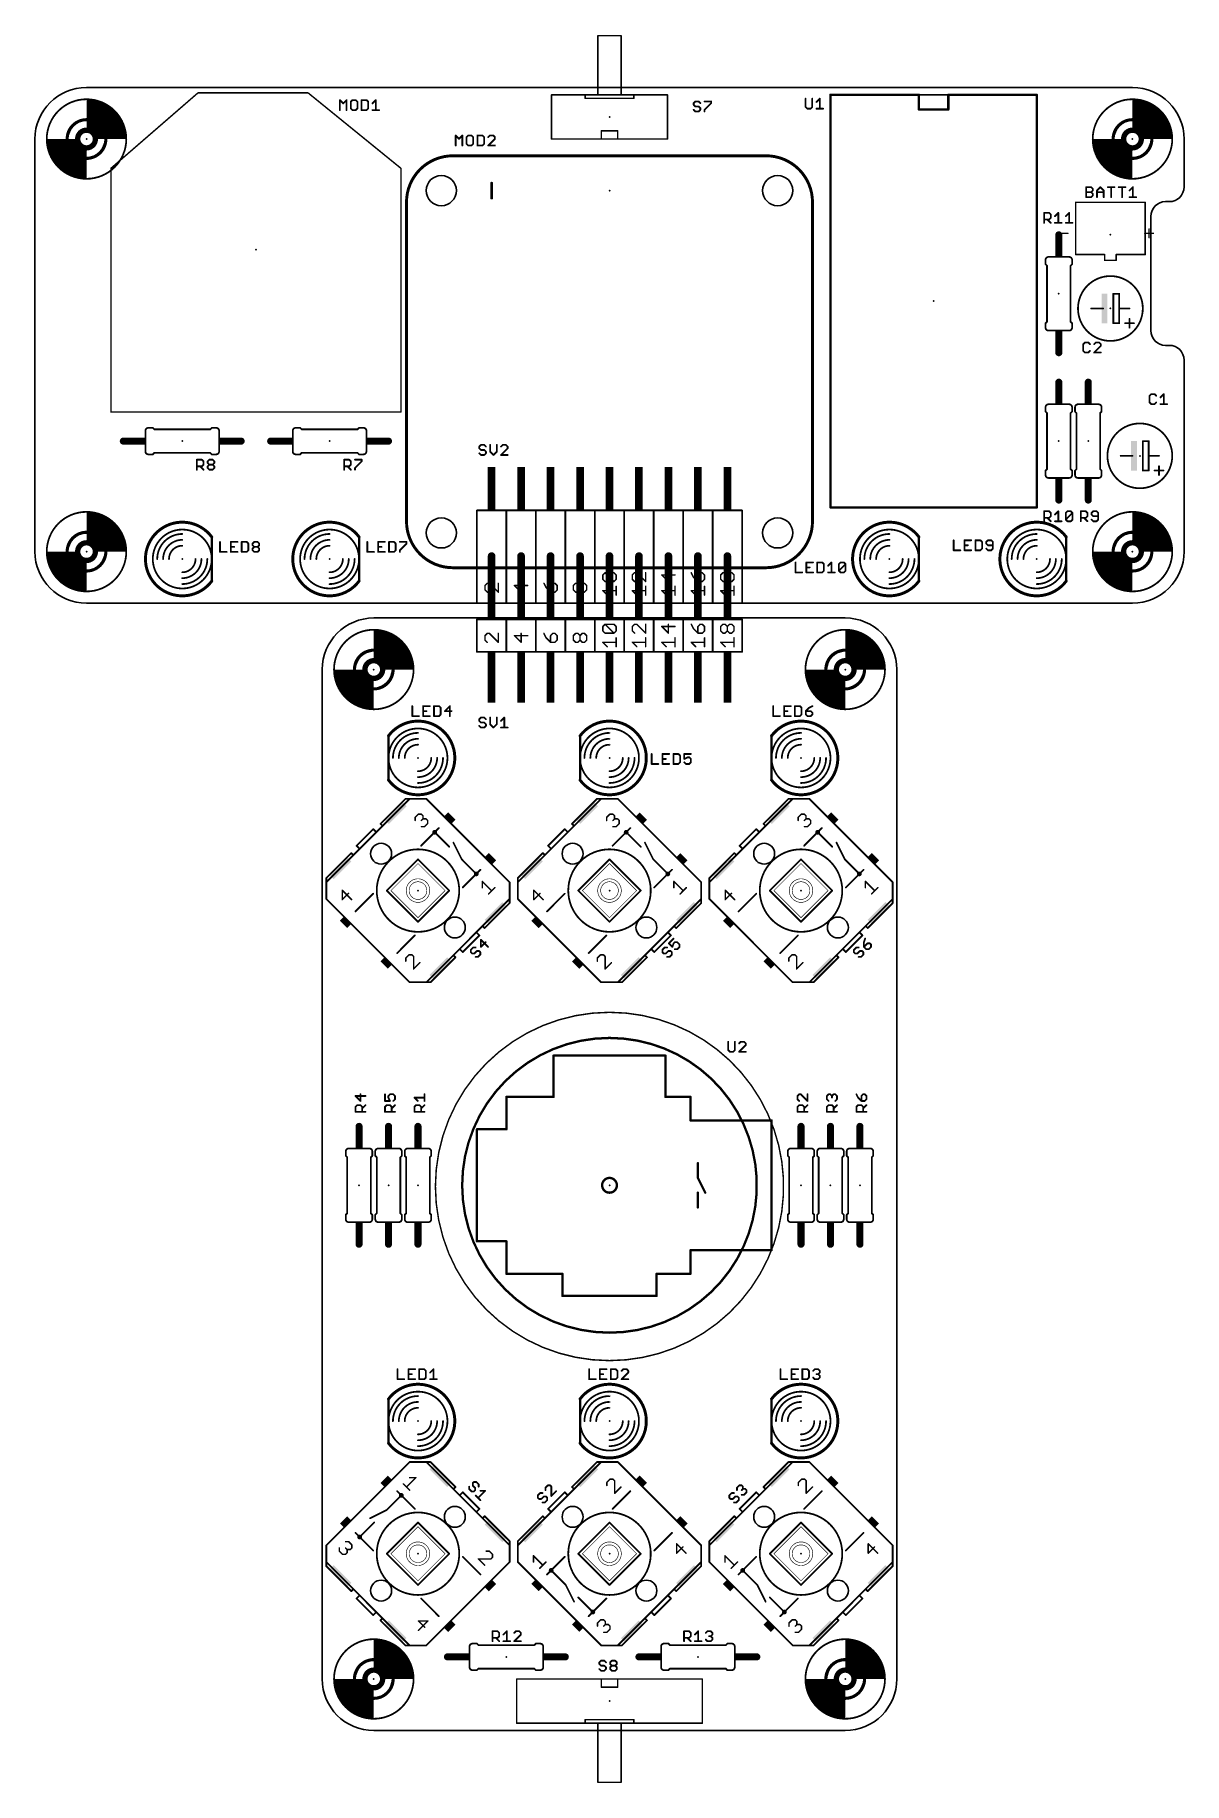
# Model space of a CAD drawing. Extents: x -50 to 50, y -5 to 146.
import ezdxf

# ---------------------------------------------------------------- set-up
doc = ezdxf.new("R2010")
doc.units = 0
for name, color, linetype in [('20', 7, 'CONTINUOUS'), ('21', 253, 'CONTINUOUS'), ('23', 7, 'CONTINUOUS'), ('25', 253, 'CONTINUOUS'), ('51', 253, 'CONTINUOUS')]:
    doc.layers.add(name, color=color, linetype=linetype)

# ---------------------------------------------------------------- blocks, each defined once
blk = doc.blocks.new('RECT')
blk.add_solid([(-0.5, -0.5), (0.5, -0.5), (-0.5, 0.5), (0.5, 0.5)])

msp = doc.modelspace()

# ---------------------------------------------------------------- linework, layer by layer
at = {"layer": '20'}
for p, q in [((45.085, 141.605), (-45.085, 141.605)), ((-49.53, 137.16), (-49.53, 101.6)), ((49.53, 133.0325), (49.53, 137.16)), ((47.9425, 131.7625), (48.26, 131.7625)), ((46.6725, 120.65), (46.6725, 130.4925)), ((48.26, 119.38), (47.9425, 119.38)), ((49.53, 101.6), (49.53, 118.11)), ((45.085, 97.155), (-45.085, 97.155)), ((-20.32, 95.885), (20.32, 95.885)), ((-24.765, 4.445), (-24.765, 91.44)), ((24.765, 91.44), (24.765, 4.445)), ((-20.32, 0), (20.32, 0))]:
    msp.add_line(p, q, dxfattribs=at)
for centre, radius in [((-45.085, 137.16), 1.6), ((45.085, 137.16), 1.6), ((-14.5, 132.715), 1.3), ((14.5, 132.715), 1.3), ((-14.5, 103.215), 1.3), ((14.5, 103.215), 1.3), ((-45.085, 101.6), 1.6), ((45.085, 101.6), 1.6), ((-20.32, 91.44), 1.6), ((20.32, 91.44), 1.6), ((-19.689, 75.569), 0.9017), ((-3.179, 75.569), 0.9017), ((13.3309, 75.569), 0.9017), ((-13.3309, 69.2109), 0.9017), ((3.179, 69.2109), 0.9017), ((19.689, 69.2109), 0.9017), ((-13.3309, 18.419), 0.9017), ((-3.179, 18.419), 0.9017), ((13.3309, 18.419), 0.9017), ((-19.689, 12.0609), 0.9017), ((3.179, 12.0609), 0.9017), ((19.689, 12.0609), 0.9017), ((-20.32, 4.445), 1.6), ((20.32, 4.445), 1.6)]:
    msp.add_circle(centre, radius, dxfattribs=at)
for centre, radius, start, end in [((-45.085, 137.16), 4.445, 90, 180), ((45.085, 137.16), 4.445, 0, 90), ((48.26, 133.0325), 1.27, 270, 0), ((47.9425, 130.4925), 1.27, 90, 180), ((47.9425, 120.65), 1.27, 180, 270), ((48.26, 118.11), 1.27, 0, 90), ((-45.085, 101.6), 4.445, 180, 270), ((45.085, 101.6), 4.445, 270, 0), ((-20.32, 91.44), 4.445, 90, 180), ((20.32, 91.44), 4.445, 0, 90), ((-20.32, 4.445), 4.445, 180, 270), ((20.32, 4.445), 4.445, 270, 0)]:
    msp.add_arc(centre, radius, start, end, dxfattribs=at)
at = {"layer": '21'}
for points, const_width in [([(1, 146.065), (-1, 146.065)], 0.127), ([(-1, 146.065), (-1, 140.965)], 0.127), ([(1, 140.965), (1, 146.065)], 0.127), ([(-35.48, 141.135), (-42.98, 134.635)], 0.127), ([(-25.98, 141.135), (-35.48, 141.135)], 0.127), ([(-17.98, 134.635), (-25.98, 141.135)], 0.127), ([(-5, 137.165), (-5, 140.965)], 0.127), ([(-5, 140.965), (-2.1, 140.965)], 0.127), ([(-2.1, 140.965), (-1, 140.965)], 0.127), ([(-2.1, 140.665), (-2.1, 140.965)], 0.127), ([(2.1, 140.665), (-2.1, 140.665)], 0.127), ([(-1, 140.965), (1, 140.965)], 0.127), ([(1, 140.965), (2.1, 140.965)], 0.127), ([(2.1, 140.965), (5, 140.965)], 0.127), ([(2.1, 140.965), (2.1, 140.665)], 0.127), ([(5, 140.965), (5, 137.165)], 0.127), ([(7.3992, 140.3995), (7.2552, 140.2554)], 0.1524), ([(7.2552, 140.2554), (7.2552, 140.1114)], 0.1524), ([(7.2552, 140.1114), (7.3992, 139.9673)], 0.1524), ([(7.6873, 140.3995), (7.3992, 140.3995)], 0.1524), ([(7.8314, 140.2554), (7.6873, 140.3995)], 0.1524), ([(8.1907, 140.3995), (8.7669, 140.3995)], 0.1524), ([(8.7669, 140.2554), (8.1907, 139.6792)], 0.1524), ([(8.7669, 140.3995), (8.7669, 140.2554)], 0.1524), ([(19.05, 105.41), (19.05, 140.97)], 0.2032), ([(19.05, 140.97), (26.67, 140.97)], 0.2032), ([(26.67, 140.97), (26.67, 139.7)], 0.2032), ([(29.21, 139.7), (29.21, 140.97)], 0.2032), ([(29.21, 140.97), (36.83, 140.97)], 0.2032), ([(36.83, 140.97), (36.83, 105.41)], 0.2032), ([(7.3992, 139.5352), (7.2552, 139.6792)], 0.1524), ([(7.3992, 139.9673), (7.6873, 139.9673)], 0.1524), ([(7.6873, 139.5352), (7.3992, 139.5352)], 0.1524), ([(7.6873, 139.9673), (7.8314, 139.8233)], 0.1524), ([(7.8314, 139.6792), (7.6873, 139.5352)], 0.1524), ([(7.8314, 139.8233), (7.8314, 139.6792)], 0.1524), ([(8.1907, 139.6792), (8.1907, 139.5352)], 0.1524), ([(26.67, 139.7), (29.21, 139.7)], 0.2032), ([(-0.7, 137.165), (-5, 137.165)], 0.127), ([(0.7, 137.865), (-0.7, 137.865)], 0.127), ([(-0.7, 137.865), (-0.7, 137.165)], 0.127), ([(0.7, 137.165), (-0.7, 137.165)], 0.127), ([(0.7, 137.165), (0.7, 137.865)], 0.127), ([(5, 137.165), (0.7, 137.165)], 0.127), ([(-13.5, 135.715), (13.5, 135.715)], 0.254), ([(-42.98, 134.635), (-42.98, 113.635)], 0.127), ([(-17.98, 113.635), (-17.98, 134.635)], 0.127), ([(-10.16, 133.35), (-10.16, 132.08)], 0.254), ([(-17.5, 104.215), (-17.5, 131.715)], 0.254), ([(17.5, 131.715), (17.5, 104.215)], 0.254), ([(40.18, 127.205), (40.18, 131.705)], 0.127), ([(40.18, 131.705), (46.18, 131.705)], 0.127), ([(46.18, 131.705), (46.18, 127.205)], 0.127), ([(38.7595, 129.0324), (39.539, 129.0324)], 0.1016), ([(46.1255, 129.0324), (46.905, 129.0324)], 0.1016), ([(46.5152, 129.4222), (46.5152, 128.6426)], 0.1016), ([(37.592, 126.746), (37.592, 126.365)], 0.1524), ([(39.624, 127), (37.846, 127)], 0.1524), ([(39.878, 126.746), (39.878, 126.365)], 0.1524), ([(42.68, 127.205), (40.18, 127.205)], 0.127), ([(42.68, 126.705), (42.68, 127.205)], 0.127), ([(43.68, 126.705), (42.68, 126.705)], 0.127), ([(46.18, 127.205), (43.68, 127.205)], 0.127), ([(43.68, 127.205), (43.68, 126.705)], 0.127), ([(37.719, 126.238), (37.592, 126.365)], 0.1524), ([(37.719, 126.238), (37.719, 121.412)], 0.1524), ([(39.751, 126.238), (39.878, 126.365)], 0.1524), ([(39.751, 126.238), (39.751, 121.412)], 0.1524), ([(37.719, 121.412), (37.592, 121.285)], 0.1524), ([(37.592, 120.904), (37.592, 121.285)], 0.1524), ([(39.624, 120.65), (37.846, 120.65)], 0.1524), ([(39.751, 121.412), (39.878, 121.285)], 0.1524), ([(39.878, 120.904), (39.878, 121.285)], 0.1524), ([(44.831, 121.285), (44.45, 121.285)], 0.1524), ([(44.831, 121.666), (44.831, 121.285)], 0.1524), ([(45.212, 121.285), (44.831, 121.285)], 0.1524), ([(44.831, 121.285), (44.831, 120.904)], 0.1524), ([(-42.98, 113.635), (-17.98, 113.635)], 0.127), ([(37.592, 114.046), (37.592, 113.665)], 0.1524), ([(37.719, 113.538), (37.592, 113.665)], 0.1524), ([(37.719, 113.538), (37.719, 108.712)], 0.1524), ([(39.624, 114.3), (37.846, 114.3)], 0.1524), ([(39.751, 113.538), (39.878, 113.665)], 0.1524), ([(39.751, 113.538), (39.751, 108.712)], 0.1524), ([(39.878, 114.046), (39.878, 113.665)], 0.1524), ([(40.132, 114.046), (40.132, 113.665)], 0.1524), ([(40.259, 113.538), (40.132, 113.665)], 0.1524), ([(40.259, 113.538), (40.259, 108.712)], 0.1524), ([(42.164, 114.3), (40.386, 114.3)], 0.1524), ([(42.291, 113.538), (42.418, 113.665)], 0.1524), ([(42.291, 113.538), (42.291, 108.712)], 0.1524), ([(42.418, 114.046), (42.418, 113.665)], 0.1524), ([(-40.005, 112.014), (-40.005, 110.236)], 0.1524), ([(-39.751, 112.268), (-39.37, 112.268)], 0.1524), ([(-39.243, 112.141), (-39.37, 112.268)], 0.1524), ([(-39.243, 112.141), (-34.417, 112.141)], 0.1524), ([(-34.417, 112.141), (-34.29, 112.268)], 0.1524), ([(-33.909, 112.268), (-34.29, 112.268)], 0.1524), ([(-33.655, 112.014), (-33.655, 110.236)], 0.1524), ([(-27.305, 110.236), (-27.305, 112.014)], 0.1524), ([(-27.051, 112.268), (-26.67, 112.268)], 0.1524), ([(-26.543, 112.141), (-26.67, 112.268)], 0.1524), ([(-21.717, 112.141), (-26.543, 112.141)], 0.1524), ([(-21.717, 112.141), (-21.59, 112.268)], 0.1524), ([(-21.209, 112.268), (-21.59, 112.268)], 0.1524), ([(-20.955, 110.236), (-20.955, 112.014)], 0.1524), ([(-39.751, 109.982), (-39.37, 109.982)], 0.1524), ([(-39.243, 110.109), (-39.37, 109.982)], 0.1524), ([(-39.243, 110.109), (-34.417, 110.109)], 0.1524), ([(-34.417, 110.109), (-34.29, 109.982)], 0.1524), ([(-33.909, 109.982), (-34.29, 109.982)], 0.1524), ([(-27.051, 109.982), (-26.67, 109.982)], 0.1524), ([(-26.543, 110.109), (-26.67, 109.982)], 0.1524), ([(-21.717, 110.109), (-26.543, 110.109)], 0.1524), ([(-21.717, 110.109), (-21.59, 109.982)], 0.1524), ([(-21.209, 109.982), (-21.59, 109.982)], 0.1524), ([(37.719, 108.712), (37.592, 108.585)], 0.1524), ([(37.592, 108.204), (37.592, 108.585)], 0.1524), ([(39.751, 108.712), (39.878, 108.585)], 0.1524), ([(39.878, 108.204), (39.878, 108.585)], 0.1524), ([(40.259, 108.712), (40.132, 108.585)], 0.1524), ([(40.132, 108.204), (40.132, 108.585)], 0.1524), ([(42.291, 108.712), (42.418, 108.585)], 0.1524), ([(42.418, 108.204), (42.418, 108.585)], 0.1524), ([(47.371, 108.585), (46.99, 108.585)], 0.1524), ([(47.371, 108.966), (47.371, 108.585)], 0.1524), ([(47.752, 108.585), (47.371, 108.585)], 0.1524), ([(47.371, 108.585), (47.371, 108.204)], 0.1524), ([(39.624, 107.95), (37.846, 107.95)], 0.1524), ([(42.164, 107.95), (40.386, 107.95)], 0.1524), ([(36.83, 105.41), (19.05, 105.41)], 0.2032), ([(-11.43, 105.156), (-10.668, 105.156)], 0.1524), ([(-11.43, 105.156), (-11.43, 97.155)], 0.1524), ([(-9.652, 105.156), (-8.89, 105.156)], 0.1524), ([(-8.89, 105.156), (-8.89, 97.155)], 0.1524), ([(-8.89, 105.156), (-8.128, 105.156)], 0.1524), ([(-7.112, 105.156), (-6.35, 105.156)], 0.1524), ([(-6.35, 105.156), (-6.35, 97.155)], 0.1524), ([(-6.35, 105.156), (-5.588, 105.156)], 0.1524), ([(-4.572, 105.156), (-3.81, 105.156)], 0.1524), ([(-3.81, 105.156), (-3.81, 97.155)], 0.1524), ([(-3.048, 105.156), (-3.81, 105.156)], 0.1524), ([(-1.27, 105.156), (-2.032, 105.156)], 0.1524), ([(-1.27, 105.156), (-1.27, 97.155)], 0.1524), ([(-1.27, 105.156), (-0.508, 105.156)], 0.1524), ([(0.508, 105.156), (1.27, 105.156)], 0.1524), ([(1.27, 105.156), (2.032, 105.156)], 0.1524), ([(1.27, 105.156), (1.27, 97.155)], 0.1524), ([(3.048, 105.156), (3.81, 105.156)], 0.1524), ([(3.81, 105.156), (3.81, 97.155)], 0.1524), ([(3.81, 105.156), (4.572, 105.156)], 0.1524), ([(5.588, 105.156), (6.35, 105.156)], 0.1524), ([(6.35, 105.156), (6.35, 97.155)], 0.1524), ([(6.35, 105.156), (7.112, 105.156)], 0.1524), ([(8.128, 105.156), (8.89, 105.156)], 0.1524), ([(8.89, 105.156), (8.89, 97.155)], 0.1524), ([(8.89, 105.156), (9.652, 105.156)], 0.1524), ([(10.668, 105.156), (11.43, 105.156)], 0.1524), ([(11.43, 105.156), (11.43, 97.155)], 0.1524), ([(-34.29, 99.06), (-34.29, 102.87)], 0.2032), ([(-21.59, 99.06), (-21.59, 102.87)], 0.2032), ([(26.67, 99.06), (26.67, 102.87)], 0.2032), ([(39.37, 99.06), (39.37, 102.87)], 0.2032), ([(-10.16, 96.52), (-10.16, 101.219)], 0.6604), ([(-7.62, 96.52), (-7.62, 101.219)], 0.6604), ([(-5.08, 96.52), (-5.08, 101.219)], 0.6604), ([(-2.54, 96.52), (-2.54, 101.219)], 0.6604), ([(0, 96.52), (0, 101.219)], 0.6604), ([(2.54, 96.52), (2.54, 101.219)], 0.6604), ([(5.08, 96.52), (5.08, 101.219)], 0.6604), ([(7.62, 96.52), (7.62, 101.219)], 0.6604), ([(10.16, 96.52), (10.16, 101.219)], 0.6604), ([(13.5, 100.215), (-13.5, 100.215)], 0.254), ([(-0.5724, 99.5947), (-0.3818, 99.7854)], 0.127), ([(-0.5724, 99.2134), (-0.5724, 99.5947)], 0.127), ([(-0.3818, 99.7854), (0.3809, 99.7854)], 0.127), ([(0.3809, 99.0228), (-0.3818, 99.7854)], 0.127), ([(0.3809, 99.7854), (0.5715, 99.5947)], 0.127), ([(0.5715, 99.5947), (0.5715, 99.2134)], 0.127), ([(2.1582, 99.7854), (1.9676, 99.5947)], 0.127), ([(1.9676, 99.5947), (1.9676, 99.2134)], 0.127), ([(2.3489, 99.7854), (2.1582, 99.7854)], 0.127), ([(3.1115, 99.0228), (2.3489, 99.7854)], 0.127), ([(3.1115, 99.7854), (3.1115, 99.0228)], 0.127), ([(5.6515, 99.5947), (4.5076, 99.5947)], 0.127), ([(4.5076, 99.5947), (5.0796, 99.0228)], 0.127), ([(5.0796, 99.0228), (5.0796, 99.7854)], 0.127), ([(7.0476, 99.7854), (7.2382, 99.4041)], 0.127), ([(7.2382, 99.4041), (7.6196, 99.0228)], 0.127), ([(7.8102, 99.7854), (7.6196, 99.5947)], 0.127), ([(7.6196, 99.5947), (7.6196, 99.0228)], 0.127), ([(8.0009, 99.7854), (7.8102, 99.7854)], 0.127), ([(8.1915, 99.5947), (8.0009, 99.7854)], 0.127), ([(8.1915, 99.2134), (8.1915, 99.5947)], 0.127), ([(9.5876, 99.5947), (9.7782, 99.7854)], 0.127), ([(9.5876, 99.2134), (9.5876, 99.5947)], 0.127), ([(9.7782, 99.7854), (9.9689, 99.7854)], 0.127), ([(9.9689, 99.7854), (10.1596, 99.5947)], 0.127), ([(10.1596, 99.5947), (10.3502, 99.7854)], 0.127), ([(10.1596, 99.2134), (10.1596, 99.5947)], 0.127), ([(10.3502, 99.7854), (10.5409, 99.7854)], 0.127), ([(10.5409, 99.7854), (10.7315, 99.5947)], 0.127), ([(10.7315, 99.5947), (10.7315, 99.2134)], 0.127), ([(-10.5418, 98.8701), (-10.7324, 98.6794)], 0.127), ([(-10.7324, 98.6794), (-10.7324, 98.2981)], 0.127), ([(-10.7324, 98.2981), (-10.5418, 98.1075)], 0.127), ([(-10.3511, 98.8701), (-10.5418, 98.8701)], 0.127), ([(-9.5885, 98.1075), (-10.3511, 98.8701)], 0.127), ([(-9.5885, 98.8701), (-9.5885, 98.1075)], 0.127), ([(-7.0485, 98.6794), (-8.1924, 98.6794)], 0.127), ([(-8.1924, 98.6794), (-7.6204, 98.1075)], 0.127), ([(-7.6204, 98.1075), (-7.6204, 98.8701)], 0.127), ([(-5.6524, 98.8701), (-5.4618, 98.4888)], 0.127), ([(-5.4618, 98.4888), (-5.0804, 98.1075)], 0.127), ([(-4.8898, 98.8701), (-5.0804, 98.6794)], 0.127), ([(-5.0804, 98.6794), (-5.0804, 98.1075)], 0.127), ([(-5.0804, 98.1075), (-4.6991, 98.1075)], 0.127), ([(-4.6991, 98.8701), (-4.8898, 98.8701)], 0.127), ([(-4.5085, 98.6794), (-4.6991, 98.8701)], 0.127), ([(-4.6991, 98.1075), (-4.5085, 98.2981)], 0.127), ([(-4.5085, 98.2981), (-4.5085, 98.6794)], 0.127), ([(-3.1124, 98.6794), (-2.9218, 98.8701)], 0.127), ([(-3.1124, 98.2981), (-3.1124, 98.6794)], 0.127), ([(-2.9218, 98.1075), (-3.1124, 98.2981)], 0.127), ([(-2.9218, 98.8701), (-2.7311, 98.8701)], 0.127), ([(-2.7311, 98.1075), (-2.9218, 98.1075)], 0.127), ([(-2.7311, 98.8701), (-2.5404, 98.6794)], 0.127), ([(-2.5404, 98.2981), (-2.7311, 98.1075)], 0.127), ([(-2.5404, 98.6794), (-2.3498, 98.8701)], 0.127), ([(-2.5404, 98.2981), (-2.5404, 98.6794)], 0.127), ([(-2.3498, 98.1075), (-2.5404, 98.2981)], 0.127), ([(-2.3498, 98.8701), (-2.1591, 98.8701)], 0.127), ([(-2.1591, 98.1075), (-2.3498, 98.1075)], 0.127), ([(-2.1591, 98.8701), (-1.9685, 98.6794)], 0.127), ([(-1.9685, 98.2981), (-2.1591, 98.1075)], 0.127), ([(-1.9685, 98.6794), (-1.9685, 98.2981)], 0.127), ([(-0.3818, 99.0228), (-0.5724, 99.2134)], 0.127), ([(-0.1911, 97.8535), (-0.5724, 98.2348)], 0.127), ([(-0.5724, 98.2348), (0.5715, 98.2348)], 0.127), ([(0.3809, 99.0228), (-0.3818, 99.0228)], 0.127), ([(0.5715, 99.2134), (0.3809, 99.0228)], 0.127), ([(0.5715, 97.8535), (0.5715, 98.6161)], 0.127), ([(1.9676, 99.2134), (2.1582, 99.0228)], 0.127), ([(2.3489, 97.8535), (1.9676, 98.2348)], 0.127), ([(1.9676, 98.2348), (3.1115, 98.2348)], 0.127), ([(3.1115, 97.8535), (3.1115, 98.6161)], 0.127), ([(4.8889, 97.8535), (4.5076, 98.2348)], 0.127), ([(4.5076, 98.2348), (5.6515, 98.2348)], 0.127), ([(5.6515, 97.8535), (5.6515, 98.6161)], 0.127), ([(7.4289, 97.8535), (7.0476, 98.2348)], 0.127), ([(7.0476, 98.2348), (8.1915, 98.2348)], 0.127), ([(7.6196, 99.0228), (8.0009, 99.0228)], 0.127), ([(8.0009, 99.0228), (8.1915, 99.2134)], 0.127), ([(8.1915, 97.8535), (8.1915, 98.6161)], 0.127), ([(9.7782, 99.0228), (9.5876, 99.2134)], 0.127), ([(9.9689, 97.8535), (9.5876, 98.2348)], 0.127), ([(9.5876, 98.2348), (10.7315, 98.2348)], 0.127), ([(9.9689, 99.0228), (9.7782, 99.0228)], 0.127), ([(10.1596, 99.2134), (9.9689, 99.0228)], 0.127), ([(10.3502, 99.0228), (10.1596, 99.2134)], 0.127), ([(10.5409, 99.0228), (10.3502, 99.0228)], 0.127), ([(10.7315, 99.2134), (10.5409, 99.0228)], 0.127), ([(10.7315, 97.8535), (10.7315, 98.6161)], 0.127), ([(-8.89, 97.155), (-11.43, 97.155)], 0.1524), ([(-6.35, 97.155), (-8.89, 97.155)], 0.1524), ([(-3.81, 97.155), (-6.35, 97.155)], 0.1524), ([(-1.27, 97.155), (-3.81, 97.155)], 0.1524), ([(1.27, 97.155), (-1.27, 97.155)], 0.1524), ([(3.81, 97.155), (1.27, 97.155)], 0.1524), ([(6.35, 97.155), (3.81, 97.155)], 0.1524), ([(8.89, 97.155), (6.35, 97.155)], 0.1524), ([(11.43, 97.155), (8.89, 97.155)], 0.1524), ([(-11.43, 92.964), (-11.43, 95.758)], 0.1524), ([(-11.43, 95.758), (-8.89, 95.758)], 0.1524), ([(-8.89, 92.964), (-8.89, 95.758)], 0.1524), ([(-8.89, 95.758), (-6.35, 95.758)], 0.1524), ([(-6.35, 95.758), (-3.81, 95.758)], 0.1524), ([(-6.35, 92.964), (-6.35, 95.758)], 0.1524), ([(-3.81, 92.964), (-3.81, 95.758)], 0.1524), ([(-3.81, 95.758), (-1.27, 95.758)], 0.1524), ([(-1.27, 92.964), (-1.27, 95.758)], 0.1524), ([(-1.27, 95.758), (1.27, 95.758)], 0.1524), ([(-0.5724, 95.1497), (-0.3818, 95.3404)], 0.127), ([(-0.5724, 94.7684), (-0.5724, 95.1497)], 0.127), ([(-0.3818, 95.3404), (0.3809, 95.3404)], 0.127), ([(0.3809, 94.5778), (-0.3818, 95.3404)], 0.127), ([(0.3809, 95.3404), (0.5715, 95.1497)], 0.127), ([(0.5715, 95.1497), (0.5715, 94.7684)], 0.127), ([(1.27, 95.758), (3.81, 95.758)], 0.1524), ([(1.27, 92.964), (1.27, 95.758)], 0.1524), ([(2.1582, 95.3404), (1.9676, 95.1497)], 0.127), ([(1.9676, 95.1497), (1.9676, 94.7684)], 0.127), ([(2.3489, 95.3404), (2.1582, 95.3404)], 0.127), ([(3.1115, 94.5778), (2.3489, 95.3404)], 0.127), ([(3.1115, 95.3404), (3.1115, 94.5778)], 0.127), ([(3.81, 92.964), (3.81, 95.758)], 0.1524), ([(3.81, 95.758), (6.35, 95.758)], 0.1524), ([(5.6515, 95.1497), (4.5076, 95.1497)], 0.127), ([(4.5076, 95.1497), (5.0796, 94.5778)], 0.127), ([(5.0796, 94.5778), (5.0796, 95.3404)], 0.127), ([(6.35, 95.758), (8.89, 95.758)], 0.1524), ([(6.35, 92.964), (6.35, 95.758)], 0.1524), ([(7.0476, 95.3404), (7.2382, 94.9591)], 0.127), ([(7.2382, 94.9591), (7.6196, 94.5778)], 0.127), ([(7.8102, 95.3404), (7.6196, 95.1497)], 0.127), ([(7.6196, 95.1497), (7.6196, 94.5778)], 0.127), ([(8.0009, 95.3404), (7.8102, 95.3404)], 0.127), ([(8.1915, 95.1497), (8.0009, 95.3404)], 0.127), ([(8.1915, 94.7684), (8.1915, 95.1497)], 0.127), ([(8.89, 92.964), (8.89, 95.758)], 0.1524), ([(8.89, 95.758), (11.43, 95.758)], 0.1524), ([(9.5876, 95.1497), (9.7782, 95.3404)], 0.127), ([(9.5876, 94.7684), (9.5876, 95.1497)], 0.127), ([(9.7782, 95.3404), (9.9689, 95.3404)], 0.127), ([(9.9689, 95.3404), (10.1596, 95.1497)], 0.127), ([(10.1596, 95.1497), (10.3502, 95.3404)], 0.127), ([(10.1596, 94.7684), (10.1596, 95.1497)], 0.127), ([(10.3502, 95.3404), (10.5409, 95.3404)], 0.127), ([(10.5409, 95.3404), (10.7315, 95.1497)], 0.127), ([(10.7315, 95.1497), (10.7315, 94.7684)], 0.127), ([(11.43, 92.964), (11.43, 95.758)], 0.1524), ([(-10.5418, 94.5521), (-10.7324, 94.3614)], 0.127), ([(-10.7324, 94.3614), (-10.7324, 93.9801)], 0.127), ([(-10.7324, 93.9801), (-10.5418, 93.7895)], 0.127), ([(-10.3511, 94.5521), (-10.5418, 94.5521)], 0.127), ([(-9.5885, 93.7895), (-10.3511, 94.5521)], 0.127), ([(-9.5885, 94.5521), (-9.5885, 93.7895)], 0.127), ([(-7.0485, 94.3614), (-8.1924, 94.3614)], 0.127), ([(-8.1924, 94.3614), (-7.6204, 93.7895)], 0.127), ([(-7.6204, 93.7895), (-7.6204, 94.5521)], 0.127), ([(-5.6524, 94.5521), (-5.4618, 94.1708)], 0.127), ([(-5.4618, 94.1708), (-5.0804, 93.7895)], 0.127), ([(-4.8898, 94.5521), (-5.0804, 94.3614)], 0.127), ([(-5.0804, 94.3614), (-5.0804, 93.7895)], 0.127), ([(-5.0804, 93.7895), (-4.6991, 93.7895)], 0.127), ([(-4.6991, 94.5521), (-4.8898, 94.5521)], 0.127), ([(-4.5085, 94.3614), (-4.6991, 94.5521)], 0.127), ([(-4.6991, 93.7895), (-4.5085, 93.9801)], 0.127), ([(-4.5085, 93.9801), (-4.5085, 94.3614)], 0.127), ([(-3.1124, 94.3614), (-2.9218, 94.5521)], 0.127), ([(-3.1124, 93.9801), (-3.1124, 94.3614)], 0.127), ([(-2.9218, 93.7895), (-3.1124, 93.9801)], 0.127), ([(-2.9218, 94.5521), (-2.7311, 94.5521)], 0.127), ([(-2.7311, 93.7895), (-2.9218, 93.7895)], 0.127), ([(-2.7311, 94.5521), (-2.5404, 94.3614)], 0.127), ([(-2.5404, 93.9801), (-2.7311, 93.7895)], 0.127), ([(-2.5404, 94.3614), (-2.3498, 94.5521)], 0.127), ([(-2.5404, 93.9801), (-2.5404, 94.3614)], 0.127), ([(-2.3498, 93.7895), (-2.5404, 93.9801)], 0.127), ([(-2.3498, 94.5521), (-2.1591, 94.5521)], 0.127), ([(-2.1591, 93.7895), (-2.3498, 93.7895)], 0.127), ([(-2.1591, 94.5521), (-1.9685, 94.3614)], 0.127), ([(-1.9685, 93.9801), (-2.1591, 93.7895)], 0.127), ([(-1.9685, 94.3614), (-1.9685, 93.9801)], 0.127), ([(-0.3818, 94.5778), (-0.5724, 94.7684)], 0.127), ([(-0.1911, 93.4085), (-0.5724, 93.7898)], 0.127), ([(-0.5724, 93.7898), (0.5715, 93.7898)], 0.127), ([(0.3809, 94.5778), (-0.3818, 94.5778)], 0.127), ([(0.5715, 94.7684), (0.3809, 94.5778)], 0.127), ([(0.5715, 93.4085), (0.5715, 94.1711)], 0.127), ([(1.9676, 94.7684), (2.1582, 94.5778)], 0.127), ([(2.3489, 93.4085), (1.9676, 93.7898)], 0.127), ([(1.9676, 93.7898), (3.1115, 93.7898)], 0.127), ([(3.1115, 93.4085), (3.1115, 94.1711)], 0.127), ([(4.8889, 93.4085), (4.5076, 93.7898)], 0.127), ([(4.5076, 93.7898), (5.6515, 93.7898)], 0.127), ([(5.6515, 93.4085), (5.6515, 94.1711)], 0.127), ([(7.4289, 93.4085), (7.0476, 93.7898)], 0.127), ([(7.0476, 93.7898), (8.1915, 93.7898)], 0.127), ([(7.6196, 94.5778), (8.0009, 94.5778)], 0.127), ([(8.0009, 94.5778), (8.1915, 94.7684)], 0.127), ([(8.1915, 93.4085), (8.1915, 94.1711)], 0.127), ([(9.7782, 94.5778), (9.5876, 94.7684)], 0.127), ([(9.9689, 93.4085), (9.5876, 93.7898)], 0.127), ([(9.5876, 93.7898), (10.7315, 93.7898)], 0.127), ([(9.9689, 94.5778), (9.7782, 94.5778)], 0.127), ([(10.1596, 94.7684), (9.9689, 94.5778)], 0.127), ([(10.3502, 94.5778), (10.1596, 94.7684)], 0.127), ([(10.5409, 94.5778), (10.3502, 94.5778)], 0.127), ([(10.7315, 94.7684), (10.5409, 94.5778)], 0.127), ([(10.7315, 93.4085), (10.7315, 94.1711)], 0.127), ([(-8.89, 92.964), (-11.43, 92.964)], 0.1524), ([(-8.89, 92.964), (-6.35, 92.964)], 0.1524), ([(-3.81, 92.964), (-6.35, 92.964)], 0.1524), ([(-1.27, 92.964), (-3.81, 92.964)], 0.1524), ([(1.27, 92.964), (-1.27, 92.964)], 0.1524), ([(3.81, 92.964), (1.27, 92.964)], 0.1524), ([(3.81, 92.964), (6.35, 92.964)], 0.1524), ([(8.89, 92.964), (6.35, 92.964)], 0.1524), ([(11.43, 92.964), (8.89, 92.964)], 0.1524), ([(-19.05, 85.725), (-19.05, 81.915)], 0.2032), ([(-2.54, 85.725), (-2.54, 81.915)], 0.2032), ([(13.97, 85.725), (13.97, 81.915)], 0.2032), ([(-19.7428, 78.1373), (-17.5876, 80.2926)], 0.1524), ([(-17.2284, 80.2926), (-19.5632, 77.9577)], 0.1524), ([(-17.5876, 80.2926), (-17.2284, 80.2926)], 0.1524), ([(-15.7915, 80.2926), (-17.2284, 80.2926)], 0.1524), ([(-14.8935, 79.3945), (-15.7915, 80.2926)], 0.1524), ([(-3.2328, 78.1373), (-1.0776, 80.2926)], 0.1524), ([(-0.7184, 80.2926), (-3.0532, 77.9577)], 0.1524), ([(-1.0776, 80.2926), (-0.7184, 80.2926)], 0.1524), ([(0.7184, 80.2926), (-0.7184, 80.2926)], 0.1524), ([(1.6164, 79.3945), (0.7184, 80.2926)], 0.1524), ([(13.2771, 78.1373), (15.4323, 80.2926)], 0.1524), ([(15.7915, 80.2926), (13.4567, 77.9577)], 0.1524), ([(15.4323, 80.2926), (15.7915, 80.2926)], 0.1524), ([(17.2284, 80.2926), (15.7915, 80.2926)], 0.1524), ([(18.1264, 79.3945), (17.2284, 80.2926)], 0.1524), ([(-16.7534, 78.703), (-16.4838, 78.9726)], 0.127), ([(-16.7534, 78.4334), (-16.7534, 78.703)], 0.127), ([(-16.4838, 78.9726), (-16.2142, 78.9727)], 0.127), ([(-16.2142, 78.9727), (-16.0794, 78.8378)], 0.127), ([(-16.0794, 78.5681), (-16.2141, 78.4334)], 0.127), ([(-16.0794, 78.8378), (-16.0794, 78.5681)], 0.127), ([(-16.0794, 78.5681), (-15.8097, 78.5682)], 0.127), ([(-15.8097, 78.5682), (-15.6749, 78.4334)], 0.127), ([(-15.6749, 78.4334), (-15.675, 78.1637)], 0.127), ([(-0.2436, 78.703), (0.0259, 78.9726)], 0.127), ([(-0.2436, 78.4334), (-0.2436, 78.703)], 0.127), ([(0.0259, 78.9726), (0.2955, 78.9727)], 0.127), ([(0.2955, 78.9727), (0.4304, 78.8378)], 0.127), ([(0.4304, 78.5681), (0.2956, 78.4334)], 0.127), ([(0.4304, 78.8378), (0.4304, 78.5681)], 0.127), ([(0.4304, 78.5681), (0.7, 78.5682)], 0.127), ([(0.7, 78.5682), (0.8348, 78.4334)], 0.127), ([(0.8348, 78.4334), (0.8347, 78.1637)], 0.127), ([(16.2663, 78.703), (16.5359, 78.9726)], 0.127), ([(16.2663, 78.4334), (16.2663, 78.703)], 0.127), ([(16.5359, 78.9726), (16.8055, 78.9727)], 0.127), ([(16.8055, 78.9727), (16.9404, 78.8378)], 0.127), ([(16.9404, 78.5681), (16.8056, 78.4334)], 0.127), ([(16.9404, 78.8378), (16.9404, 78.5681)], 0.127), ([(16.9404, 78.5681), (17.21, 78.5682)], 0.127), ([(17.21, 78.5682), (17.3448, 78.4334)], 0.127), ([(17.3448, 78.4334), (17.3447, 78.1637)], 0.127), ([(-20.3715, 77.6883), (-21.8083, 76.2515)], 0.1524), ([(-20.1021, 77.4189), (-21.5389, 75.9821)], 0.1524), ([(-20.3715, 77.6883), (-20.1021, 77.4189)], 0.1524), ([(-19.5632, 77.9577), (-20.1021, 77.4189)], 0.1524), ([(-19.5632, 77.9577), (-19.7428, 78.1373)], 0.1524), ([(-15.9446, 77.8941), (-16.2141, 77.8941)], 0.127), ([(-15.675, 78.1637), (-15.9446, 77.8941)], 0.127), ([(-11.3912, 75.8922), (-13.0077, 77.5087)], 0.1524), ([(-3.8615, 77.6883), (-5.2983, 76.2515)], 0.1524), ([(-3.5921, 77.4189), (-5.0289, 75.9821)], 0.1524), ([(-3.8615, 77.6883), (-3.5921, 77.4189)], 0.1524), ([(-3.0532, 77.9577), (-3.5921, 77.4189)], 0.1524), ([(-3.0532, 77.9577), (-3.2328, 78.1373)], 0.1524), ([(0.5651, 77.8941), (0.2956, 77.8941)], 0.127), ([(0.8347, 78.1637), (0.5651, 77.8941)], 0.127), ([(5.1187, 75.8922), (3.5022, 77.5087)], 0.1524), ([(12.6484, 77.6883), (11.2116, 76.2515)], 0.1524), ([(12.9178, 77.4189), (11.481, 75.9821)], 0.1524), ([(12.6484, 77.6883), (12.9178, 77.4189)], 0.1524), ([(13.4567, 77.9577), (12.9178, 77.4189)], 0.1524), ([(13.4567, 77.9577), (13.2771, 78.1373)], 0.1524), ([(17.0751, 77.8941), (16.8056, 77.8941)], 0.127), ([(17.3447, 78.1637), (17.0751, 77.8941)], 0.127), ([(21.6287, 75.8922), (20.0122, 77.5087)], 0.1524), ([(-24.4126, 73.4676), (-22.2573, 75.6228)], 0.1524), ([(-22.0777, 75.4432), (-24.4126, 73.1084)], 0.1524), ([(-22.0777, 75.4432), (-22.2573, 75.6228)], 0.1524), ([(-21.5389, 75.9821), (-22.0777, 75.4432)], 0.1524), ([(-21.5389, 75.9821), (-21.8083, 76.2515)], 0.1524), ([(-7.9026, 73.4676), (-5.7473, 75.6228)], 0.1524), ([(-5.5677, 75.4432), (-7.9026, 73.1084)], 0.1524), ([(-5.5677, 75.4432), (-5.7473, 75.6228)], 0.1524), ([(-5.0289, 75.9821), (-5.5677, 75.4432)], 0.1524), ([(-5.0289, 75.9821), (-5.2983, 76.2515)], 0.1524), ([(8.6073, 73.4676), (10.7626, 75.6228)], 0.1524), ([(10.9422, 75.4432), (8.6073, 73.1084)], 0.1524), ([(10.9422, 75.4432), (10.7626, 75.6228)], 0.1524), ([(11.481, 75.9821), (10.9422, 75.4432)], 0.1524), ([(11.481, 75.9821), (11.2116, 76.2515)], 0.1524), ([(-19.204, 72.39), (-16.51, 75.084)], 0.1524), ([(-18.8448, 72.39), (-16.51, 74.7248)], 0.0508), ([(-13.8159, 72.3899), (-16.51, 75.084)], 0.1524), ([(-14.1751, 72.39), (-16.51, 74.7248)], 0.0508), ([(-8.6073, 73.1084), (-9.5054, 74.0064)], 0.1524), ([(-2.694, 72.39), (0, 75.084)], 0.1524), ([(-2.3348, 72.39), (0, 74.7248)], 0.0508), ([(2.694, 72.3899), (0, 75.084)], 0.1524), ([(2.3348, 72.39), (0, 74.7248)], 0.0508), ([(7.9026, 73.1084), (7.0045, 74.0064)], 0.1524), ([(13.8159, 72.39), (16.51, 75.084)], 0.1524), ([(14.1751, 72.39), (16.51, 74.7248)], 0.0508), ([(19.204, 72.3899), (16.51, 75.084)], 0.1524), ([(18.8448, 72.39), (16.51, 74.7248)], 0.0508), ([(24.4126, 73.1084), (23.5145, 74.0064)], 0.1524), ([(-24.4126, 73.1084), (-24.4126, 73.4676)], 0.1524), ([(-24.4126, 73.1084), (-24.4126, 71.6715)], 0.1524), ([(-22.2306, 71.6082), (-23.0394, 72.4171)], 0.127), ([(-23.0394, 72.4171), (-23.0393, 71.6082)], 0.127), ([(-19.204, 72.39), (-16.51, 69.6959)], 0.1524), ([(-18.8448, 72.39), (-16.51, 70.0551)], 0.0508), ([(-13.8159, 72.3899), (-16.51, 69.6959)], 0.1524), ([(-14.1751, 72.39), (-16.51, 70.0551)], 0.0508), ([(-10.9611, 72.6411), (-10.9611, 73.1803)], 0.127), ([(-10.9611, 73.1803), (-10.1522, 72.3715)], 0.127), ([(-10.4219, 72.1019), (-9.8826, 72.6411)], 0.127), ([(-8.6073, 71.6715), (-8.6073, 73.1084)], 0.1524), ([(-7.9026, 73.1084), (-7.9026, 73.4676)], 0.1524), ([(-7.9026, 73.1084), (-7.9026, 71.6715)], 0.1524), ([(-5.7206, 71.6082), (-6.5294, 72.4171)], 0.127), ([(-6.5294, 72.4171), (-6.5293, 71.6082)], 0.127), ([(-2.694, 72.39), (0, 69.6959)], 0.1524), ([(-2.3348, 72.39), (0, 70.0551)], 0.0508), ([(2.694, 72.3899), (0, 69.6959)], 0.1524), ([(2.3348, 72.39), (0, 70.0551)], 0.0508), ([(5.5486, 72.6411), (5.5486, 73.1803)], 0.127), ([(5.5486, 73.1803), (6.3575, 72.3715)], 0.127), ([(6.0879, 72.1019), (6.6271, 72.6411)], 0.127), ([(7.9026, 71.6715), (7.9026, 73.1084)], 0.1524), ([(8.6073, 73.1084), (8.6073, 73.4676)], 0.1524), ([(8.6073, 73.1084), (8.6073, 71.6715)], 0.1524), ([(10.7891, 71.6082), (9.9803, 72.4171)], 0.127), ([(9.9803, 72.4171), (9.9804, 71.6082)], 0.127), ([(13.8159, 72.39), (16.51, 69.6959)], 0.1524), ([(14.1751, 72.39), (16.51, 70.0551)], 0.0508), ([(19.204, 72.3899), (16.51, 69.6959)], 0.1524), ([(18.8448, 72.39), (16.51, 70.0551)], 0.0508), ([(22.0586, 72.6411), (22.0586, 73.1803)], 0.127), ([(22.0586, 73.1803), (22.8675, 72.3715)], 0.127), ([(22.5979, 72.1019), (23.1371, 72.6411)], 0.127), ([(24.4126, 71.6715), (24.4126, 73.1084)], 0.1524), ([(-24.4126, 71.6715), (-23.5145, 70.7735)], 0.1524), ([(-23.0393, 71.6082), (-22.5001, 72.1475)], 0.127), ([(-8.6073, 71.6715), (-10.9422, 69.3367)], 0.1524), ([(-10.7626, 69.1571), (-8.6073, 71.3123)], 0.1524), ([(-8.6073, 71.6715), (-8.6073, 71.3123)], 0.1524), ([(-7.9026, 71.6715), (-7.0045, 70.7735)], 0.1524), ([(-6.5293, 71.6082), (-5.9901, 72.1475)], 0.127), ([(7.9026, 71.6715), (5.5677, 69.3367)], 0.1524), ([(5.7473, 69.1571), (7.9026, 71.3123)], 0.1524), ([(7.9026, 71.6715), (7.9026, 71.3123)], 0.1524), ([(8.6073, 71.6715), (9.5054, 70.7735)], 0.1524), ([(9.9804, 71.6082), (10.5196, 72.1475)], 0.127), ([(24.4126, 71.6715), (22.0777, 69.3367)], 0.1524), ([(22.2573, 69.1571), (24.4126, 71.3123)], 0.1524), ([(24.4126, 71.6715), (24.4126, 71.3123)], 0.1524), ([(-10.9422, 69.3367), (-11.481, 68.7978)], 0.1524), ([(-10.7626, 69.1571), (-10.9422, 69.3367)], 0.1524), ([(5.5677, 69.3367), (5.0289, 68.7978)], 0.1524), ([(5.7473, 69.1571), (5.5677, 69.3367)], 0.1524), ([(22.0777, 69.3367), (21.5389, 68.7978)], 0.1524), ([(22.2573, 69.1571), (22.0777, 69.3367)], 0.1524), ([(-20.0122, 67.2712), (-21.6287, 68.8877)], 0.1524), ([(-11.481, 68.7978), (-12.9178, 67.361)], 0.1524), ([(-11.2116, 68.5284), (-12.6484, 67.0916)], 0.1524), ([(-11.481, 68.7978), (-11.2116, 68.5284)], 0.1524), ([(-3.5022, 67.2712), (-5.1187, 68.8877)], 0.1524), ([(5.0289, 68.7978), (3.5921, 67.361)], 0.1524), ([(5.2983, 68.5284), (3.8615, 67.0916)], 0.1524), ([(5.0289, 68.7978), (5.2983, 68.5284)], 0.1524), ([(13.0077, 67.2712), (11.3912, 68.8877)], 0.1524), ([(21.5389, 68.7978), (20.1021, 67.361)], 0.1524), ([(21.8083, 68.5284), (20.3715, 67.0916)], 0.1524), ([(21.5389, 68.7978), (21.8083, 68.5284)], 0.1524), ([(-17.2921, 66.8493), (-17.5617, 66.5797)], 0.127), ([(-17.5617, 66.5797), (-17.5617, 66.3101)], 0.127), ([(-17.0225, 66.8494), (-17.2921, 66.8493)], 0.127), ([(-16.8877, 66.7145), (-17.0225, 66.8494)], 0.127), ([(-16.8877, 65.6361), (-16.8877, 66.7145)], 0.127), ([(-15.7915, 64.4873), (-13.4567, 66.8222)], 0.1524), ([(-15.4323, 64.4873), (-13.2771, 66.6426)], 0.1524), ([(-13.4567, 66.8222), (-12.9178, 67.361)], 0.1524), ([(-13.2771, 66.6426), (-13.4567, 66.8222)], 0.1524), ([(-12.6484, 67.0916), (-12.9178, 67.361)], 0.1524), ([(-0.7821, 66.8493), (-1.0517, 66.5797)], 0.127), ([(-1.0517, 66.5797), (-1.0517, 66.3101)], 0.127), ([(-0.5125, 66.8494), (-0.7821, 66.8493)], 0.127), ([(-0.3776, 66.7145), (-0.5125, 66.8494)], 0.127), ([(-0.3777, 65.6361), (-0.3776, 66.7145)], 0.127), ([(0.7184, 64.4873), (3.0532, 66.8222)], 0.1524), ([(1.0776, 64.4873), (3.2328, 66.6426)], 0.1524), ([(3.0532, 66.8222), (3.5921, 67.361)], 0.1524), ([(3.2328, 66.6426), (3.0532, 66.8222)], 0.1524), ([(3.8615, 67.0916), (3.5921, 67.361)], 0.1524), ([(15.7276, 66.8493), (15.458, 66.5797)], 0.127), ([(15.458, 66.5797), (15.458, 66.3101)], 0.127), ([(15.9972, 66.8494), (15.7276, 66.8493)], 0.127), ([(16.1321, 66.7145), (15.9972, 66.8494)], 0.127), ([(16.1321, 65.6361), (16.1321, 66.7145)], 0.127), ([(17.2284, 64.4873), (19.5632, 66.8222)], 0.1524), ([(17.5876, 64.4873), (19.7428, 66.6426)], 0.1524), ([(19.5632, 66.8222), (20.1021, 67.361)], 0.1524), ([(19.7428, 66.6426), (19.5632, 66.8222)], 0.1524), ([(20.3715, 67.0916), (20.1021, 67.361)], 0.1524), ([(-17.2284, 64.4873), (-18.1264, 65.3854)], 0.1524), ([(-16.3484, 66.1753), (-16.8877, 65.6361)], 0.127), ([(-0.7184, 64.4873), (-1.6164, 65.3854)], 0.1524), ([(0.1615, 66.1753), (-0.3777, 65.6361)], 0.127), ([(15.7915, 64.4873), (14.8935, 65.3854)], 0.1524), ([(16.6713, 66.1753), (16.1321, 65.6361)], 0.127), ([(-17.2284, 64.4873), (-15.7915, 64.4873)], 0.1524), ([(-15.7915, 64.4873), (-15.4323, 64.4873)], 0.1524), ([(-0.7184, 64.4873), (0.7184, 64.4873)], 0.1524), ([(0.7184, 64.4873), (1.0776, 64.4873)], 0.1524), ([(15.7915, 64.4873), (17.2284, 64.4873)], 0.1524), ([(17.2284, 64.4873), (17.5876, 64.4873)], 0.1524), ([(-4.826, 54.61), (-4.826, 58.166)], 0.2032), ([(4.826, 58.166), (-4.826, 58.166)], 0.2032), ([(4.826, 54.61), (4.826, 58.166)], 0.2032), ([(-8.89, 51.816), (-8.89, 54.61)], 0.2032), ([(-4.826, 54.61), (-8.89, 54.61)], 0.2032), ([(4.826, 54.61), (6.985, 54.61)], 0.2032), ([(6.985, 52.578), (6.985, 54.61)], 0.2032), ([(-11.43, 42.164), (-11.43, 51.816)], 0.2032), ([(-11.43, 51.816), (-8.89, 51.816)], 0.2032), ([(13.97, 52.578), (6.985, 52.578)], 0.2032), ([(13.97, 41.402), (13.97, 52.578)], 0.2032), ([(-22.733, 49.911), (-22.733, 49.53)], 0.1524), ([(-22.479, 50.165), (-20.701, 50.165)], 0.1524), ([(-20.447, 49.911), (-20.447, 49.53)], 0.1524), ([(-20.193, 49.911), (-20.193, 49.53)], 0.1524), ([(-19.939, 50.165), (-18.161, 50.165)], 0.1524), ([(-17.907, 49.911), (-17.907, 49.53)], 0.1524), ([(-17.653, 49.911), (-17.653, 49.53)], 0.1524), ([(-17.399, 50.165), (-15.621, 50.165)], 0.1524), ([(-15.367, 49.911), (-15.367, 49.53)], 0.1524), ([(15.367, 49.911), (15.367, 49.53)], 0.1524), ([(15.621, 50.165), (17.399, 50.165)], 0.1524), ([(17.653, 49.911), (17.653, 49.53)], 0.1524), ([(17.907, 49.911), (17.907, 49.53)], 0.1524), ([(18.161, 50.165), (19.939, 50.165)], 0.1524), ([(20.193, 49.911), (20.193, 49.53)], 0.1524), ([(20.447, 49.911), (20.447, 49.53)], 0.1524), ([(20.701, 50.165), (22.479, 50.165)], 0.1524), ([(22.733, 49.911), (22.733, 49.53)], 0.1524), ([(-22.606, 49.403), (-22.733, 49.53)], 0.1524), ([(-22.606, 44.577), (-22.606, 49.403)], 0.1524), ([(-20.574, 49.403), (-20.447, 49.53)], 0.1524), ([(-20.574, 44.577), (-20.574, 49.403)], 0.1524), ([(-20.066, 49.403), (-20.193, 49.53)], 0.1524), ([(-20.066, 44.577), (-20.066, 49.403)], 0.1524), ([(-18.034, 49.403), (-17.907, 49.53)], 0.1524), ([(-18.034, 44.577), (-18.034, 49.403)], 0.1524), ([(-17.526, 49.403), (-17.653, 49.53)], 0.1524), ([(-17.526, 44.577), (-17.526, 49.403)], 0.1524), ([(-15.494, 49.403), (-15.367, 49.53)], 0.1524), ([(-15.494, 44.577), (-15.494, 49.403)], 0.1524), ([(15.494, 49.403), (15.367, 49.53)], 0.1524), ([(15.494, 44.577), (15.494, 49.403)], 0.1524), ([(17.526, 49.403), (17.653, 49.53)], 0.1524), ([(17.526, 44.577), (17.526, 49.403)], 0.1524), ([(18.034, 49.403), (17.907, 49.53)], 0.1524), ([(18.034, 44.577), (18.034, 49.403)], 0.1524), ([(20.066, 49.403), (20.193, 49.53)], 0.1524), ([(20.066, 44.577), (20.066, 49.403)], 0.1524), ([(20.574, 49.403), (20.447, 49.53)], 0.1524), ([(20.574, 44.577), (20.574, 49.403)], 0.1524), ([(22.606, 49.403), (22.733, 49.53)], 0.1524), ([(22.606, 44.577), (22.606, 49.403)], 0.1524), ([(-22.606, 44.577), (-22.733, 44.45)], 0.1524), ([(-22.733, 44.069), (-22.733, 44.45)], 0.1524), ([(-22.479, 43.815), (-20.701, 43.815)], 0.1524), ([(-20.574, 44.577), (-20.447, 44.45)], 0.1524), ([(-20.447, 44.069), (-20.447, 44.45)], 0.1524), ([(-20.066, 44.577), (-20.193, 44.45)], 0.1524), ([(-20.193, 44.069), (-20.193, 44.45)], 0.1524), ([(-19.939, 43.815), (-18.161, 43.815)], 0.1524), ([(-18.034, 44.577), (-17.907, 44.45)], 0.1524), ([(-17.907, 44.069), (-17.907, 44.45)], 0.1524), ([(-17.526, 44.577), (-17.653, 44.45)], 0.1524), ([(-17.653, 44.069), (-17.653, 44.45)], 0.1524), ([(-17.399, 43.815), (-15.621, 43.815)], 0.1524), ([(-15.494, 44.577), (-15.367, 44.45)], 0.1524), ([(-15.367, 44.069), (-15.367, 44.45)], 0.1524), ([(15.494, 44.577), (15.367, 44.45)], 0.1524), ([(15.367, 44.069), (15.367, 44.45)], 0.1524), ([(15.621, 43.815), (17.399, 43.815)], 0.1524), ([(17.526, 44.577), (17.653, 44.45)], 0.1524), ([(17.653, 44.069), (17.653, 44.45)], 0.1524), ([(18.034, 44.577), (17.907, 44.45)], 0.1524), ([(17.907, 44.069), (17.907, 44.45)], 0.1524), ([(18.161, 43.815), (19.939, 43.815)], 0.1524), ([(20.066, 44.577), (20.193, 44.45)], 0.1524), ([(20.193, 44.069), (20.193, 44.45)], 0.1524), ([(20.574, 44.577), (20.447, 44.45)], 0.1524), ([(20.447, 44.069), (20.447, 44.45)], 0.1524), ([(20.701, 43.815), (22.479, 43.815)], 0.1524), ([(22.606, 44.577), (22.733, 44.45)], 0.1524), ([(22.733, 44.069), (22.733, 44.45)], 0.1524), ([(-11.43, 42.164), (-8.89, 42.164)], 0.2032), ([(-8.89, 42.164), (-8.89, 39.37)], 0.2032), ([(6.985, 39.37), (6.985, 41.402)], 0.2032), ([(13.97, 41.402), (6.985, 41.402)], 0.2032), ([(-4.064, 39.37), (-8.89, 39.37)], 0.2032), ([(-4.064, 39.37), (-4.064, 37.465)], 0.2032), ([(4.064, 39.37), (6.985, 39.37)], 0.2032), ([(4.064, 39.37), (4.064, 37.465)], 0.2032), ([(4.064, 37.465), (-4.064, 37.465)], 0.2032), ([(-19.05, 28.575), (-19.05, 24.765)], 0.2032), ([(-2.54, 28.575), (-2.54, 24.765)], 0.2032), ([(13.97, 28.575), (13.97, 24.765)], 0.2032), ([(-17.2284, 23.1426), (-18.1264, 22.2445)], 0.1524), ([(-15.7915, 23.1426), (-17.2284, 23.1426)], 0.1524), ([(-15.7915, 23.1426), (-13.4567, 20.8077)], 0.1524), ([(-15.7915, 23.1426), (-15.4323, 23.1426)], 0.1524), ([(-13.2771, 20.9873), (-15.4323, 23.1426)], 0.1524), ([(-1.0776, 23.1426), (-3.2328, 20.9873)], 0.1524), ([(-0.7184, 23.1426), (-3.0532, 20.8077)], 0.1524), ([(-0.7184, 23.1426), (-1.0776, 23.1426)], 0.1524), ([(0.7184, 23.1426), (-0.7184, 23.1426)], 0.1524), ([(0.7184, 23.1426), (1.6164, 22.2445)], 0.1524), ([(15.4323, 23.1426), (13.2771, 20.9873)], 0.1524), ([(15.7915, 23.1426), (13.4567, 20.8077)], 0.1524), ([(15.7915, 23.1426), (15.4323, 23.1426)], 0.1524), ([(17.2284, 23.1426), (15.7915, 23.1426)], 0.1524), ([(17.2284, 23.1426), (18.1264, 22.2445)], 0.1524), ([(-17.7671, 21.2567), (-17.2278, 20.7174)], 0.127), ([(-16.6886, 21.7959), (-17.4974, 20.987)], 0.127), ([(-17.2278, 21.7959), (-16.6886, 21.7959)], 0.127), ([(0.0445, 21.6617), (-0.225, 21.3921)], 0.127), ([(-0.225, 21.3921), (-0.225, 21.1225)], 0.127), ([(0.3141, 21.6618), (0.0445, 21.6617)], 0.127), ([(0.449, 21.5269), (0.3141, 21.6618)], 0.127), ([(0.449, 20.4485), (0.449, 21.5269)], 0.127), ([(16.5545, 21.6617), (16.2849, 21.3921)], 0.127), ([(16.2849, 21.3921), (16.2849, 21.1225)], 0.127), ([(16.8241, 21.6618), (16.5545, 21.6617)], 0.127), ([(16.959, 21.5269), (16.8241, 21.6618)], 0.127), ([(16.959, 20.4485), (16.959, 21.5269)], 0.127), ([(-20.0122, 20.3587), (-21.6287, 18.7422)], 0.1524), ([(-13.2771, 20.9873), (-13.4567, 20.8077)], 0.1524), ([(-13.4567, 20.8077), (-12.9178, 20.2689)], 0.1524), ([(-12.9178, 20.2689), (-12.6484, 20.5383)], 0.1524), ([(-12.9178, 20.2689), (-11.481, 18.8321)], 0.1524), ([(-12.6484, 20.5383), (-11.2116, 19.1015)], 0.1524), ([(-5.2983, 19.1015), (-3.8615, 20.5383)], 0.1524), ([(-5.0289, 18.8321), (-3.5921, 20.2689)], 0.1524), ([(-3.8615, 20.5383), (-3.5921, 20.2689)], 0.1524), ([(-3.0532, 20.8077), (-3.5921, 20.2689)], 0.1524), ([(-3.2328, 20.9873), (-3.0532, 20.8077)], 0.1524), ([(0.9882, 20.9877), (0.449, 20.4485)], 0.127), ([(3.5022, 20.3587), (5.1187, 18.7422)], 0.1524), ([(11.2116, 19.1015), (12.6484, 20.5383)], 0.1524), ([(11.481, 18.8321), (12.9178, 20.2689)], 0.1524), ([(12.6484, 20.5383), (12.9178, 20.2689)], 0.1524), ([(13.4567, 20.8077), (12.9178, 20.2689)], 0.1524), ([(13.2771, 20.9873), (13.4567, 20.8077)], 0.1524), ([(17.4982, 20.9877), (16.959, 20.4485)], 0.127), ([(20.0122, 20.3587), (21.6287, 18.7422)], 0.1524), ([(-11.2116, 19.1015), (-11.481, 18.8321)], 0.1524), ([(-10.9422, 18.2932), (-11.481, 18.8321)], 0.1524), ([(-10.7626, 18.4728), (-10.9422, 18.2932)], 0.1524), ([(-8.6073, 15.9584), (-10.9422, 18.2932)], 0.1524), ([(-8.6073, 16.3176), (-10.7626, 18.4728)], 0.1524), ([(-5.7473, 18.4728), (-7.9026, 16.3176)], 0.1524), ([(-7.9026, 15.9584), (-5.5677, 18.2932)], 0.1524), ([(-5.7473, 18.4728), (-5.5677, 18.2932)], 0.1524), ([(-5.5677, 18.2932), (-5.0289, 18.8321)], 0.1524), ([(-5.0289, 18.8321), (-5.2983, 19.1015)], 0.1524), ([(10.7626, 18.4728), (8.6073, 16.3176)], 0.1524), ([(8.6073, 15.9584), (10.9422, 18.2932)], 0.1524), ([(10.7626, 18.4728), (10.9422, 18.2932)], 0.1524), ([(10.9422, 18.2932), (11.481, 18.8321)], 0.1524), ([(11.481, 18.8321), (11.2116, 19.1015)], 0.1524), ([(-23.5145, 16.8564), (-24.4126, 15.9584)], 0.1524), ([(-16.51, 17.934), (-19.204, 15.24)], 0.1524), ([(-16.51, 17.5748), (-18.8448, 15.24)], 0.0508), ([(-16.51, 17.934), (-13.8159, 15.24)], 0.1524), ([(-16.51, 17.5748), (-14.1751, 15.24)], 0.0508), ([(-2.694, 15.24), (0, 17.934)], 0.1524), ([(-2.3348, 15.24), (0, 17.5748)], 0.0508), ([(2.694, 15.24), (0, 17.934)], 0.1524), ([(2.3348, 15.24), (0, 17.5748)], 0.0508), ([(7.9026, 15.9584), (7.0045, 16.8564)], 0.1524), ([(13.8159, 15.24), (16.51, 17.934)], 0.1524), ([(14.1751, 15.24), (16.51, 17.5748)], 0.0508), ([(19.204, 15.24), (16.51, 17.934)], 0.1524), ([(18.8448, 15.24), (16.51, 17.5748)], 0.0508), ([(24.4126, 15.9584), (23.5145, 16.8564)], 0.1524), ([(-24.4126, 15.9584), (-24.4126, 14.5215)], 0.1524), ([(-23.2898, 15.4644), (-23.2898, 15.7339)], 0.127), ([(-23.0202, 15.1948), (-23.2898, 15.4644)], 0.127), ([(-22.7505, 15.1947), (-23.0202, 15.1948)], 0.127), ([(-22.7505, 16.2732), (-22.4809, 16.2732)], 0.127), ([(-22.6158, 15.5992), (-22.7505, 15.7339)], 0.127), ([(-22.6157, 15.3295), (-22.7505, 15.1947)], 0.127), ([(-22.3461, 15.5992), (-22.6158, 15.5992)], 0.127), ([(-22.6158, 15.5992), (-22.6157, 15.3295)], 0.127), ([(-22.4809, 16.2732), (-22.2113, 16.0036)], 0.127), ([(-22.2112, 15.734), (-22.3461, 15.5992)], 0.127), ([(-22.2113, 16.0036), (-22.2112, 15.734)], 0.127), ([(-16.51, 12.5459), (-19.204, 15.24)], 0.1524), ([(-16.51, 12.9051), (-18.8448, 15.24)], 0.0508), ([(-16.51, 12.5459), (-13.8159, 15.24)], 0.1524), ([(-16.51, 12.9051), (-14.1751, 15.24)], 0.0508), ([(-10.3576, 15.4649), (-10.6272, 15.4649)], 0.127), ([(-10.088, 15.1953), (-10.3576, 15.4649)], 0.127), ([(-10.0879, 14.9257), (-10.088, 15.1953)], 0.127), ([(-8.6073, 15.9584), (-8.6073, 16.3176)], 0.1524), ([(-8.6073, 14.5215), (-8.6073, 15.9584)], 0.1524), ([(-7.9026, 15.9584), (-7.9026, 16.3176)], 0.1524), ([(-7.9026, 15.9584), (-7.9026, 14.5215)], 0.1524), ([(-6.5559, 14.5219), (-6.5559, 15.0611)], 0.127), ([(-6.5559, 15.0611), (-5.747, 14.2523)], 0.127), ([(-2.694, 15.24), (0, 12.5459)], 0.1524), ([(-2.3348, 15.24), (0, 12.9051)], 0.0508), ([(2.694, 15.24), (0, 12.5459)], 0.1524), ([(2.3348, 15.24), (0, 12.9051)], 0.0508), ([(6.6006, 15.285), (5.7918, 16.0939)], 0.127), ([(5.7918, 16.0939), (5.7919, 15.285)], 0.127), ([(5.7919, 15.285), (6.3311, 15.8243)], 0.127), ([(7.9026, 14.5215), (7.9026, 15.9584)], 0.1524), ([(8.6073, 15.9584), (8.6073, 16.3176)], 0.1524), ([(8.6073, 15.9584), (8.6073, 14.5215)], 0.1524), ([(9.9539, 14.5219), (9.9539, 15.0611)], 0.127), ([(9.9539, 15.0611), (10.7628, 14.2523)], 0.127), ([(13.8159, 15.24), (16.51, 12.5459)], 0.1524), ([(14.1751, 15.24), (16.51, 12.9051)], 0.0508), ([(19.204, 15.24), (16.51, 12.5459)], 0.1524), ([(18.8448, 15.24), (16.51, 12.9051)], 0.0508), ([(23.1106, 15.285), (22.3018, 16.0939)], 0.127), ([(22.3018, 16.0939), (22.3019, 15.285)], 0.127), ([(22.3019, 15.285), (22.8411, 15.8243)], 0.127), ([(24.4126, 14.5215), (24.4126, 15.9584)], 0.1524), ([(-24.4126, 14.5215), (-22.0777, 12.1867)], 0.1524), ([(-24.4126, 14.1623), (-24.4126, 14.5215)], 0.1524), ([(-22.2573, 12.0071), (-24.4126, 14.1623)], 0.1524), ([(-10.762, 14.2516), (-11.3013, 14.7909)], 0.127), ([(-11.3013, 14.7909), (-10.2228, 14.7909)], 0.127), ([(-10.2228, 14.7909), (-10.0879, 14.9257)], 0.127), ([(-8.6073, 14.5215), (-9.5054, 13.6235)], 0.1524), ([(-7.9026, 14.5215), (-7.0045, 13.6235)], 0.1524), ([(-6.0167, 13.9827), (-5.4774, 14.5219)], 0.127), ([(5.5677, 12.1867), (7.9026, 14.5215)], 0.1524), ([(7.9026, 14.1623), (5.7473, 12.0071)], 0.1524), ([(7.9026, 14.5215), (7.9026, 14.1623)], 0.1524), ([(8.6073, 14.5215), (9.5054, 13.6235)], 0.1524), ([(10.4932, 13.9827), (11.0324, 14.5219)], 0.127), ([(22.0777, 12.1867), (24.4126, 14.5215)], 0.1524), ([(24.4126, 14.1623), (22.2573, 12.0071)], 0.1524), ([(24.4126, 14.5215), (24.4126, 14.1623)], 0.1524), ([(-22.0777, 12.1867), (-22.2573, 12.0071)], 0.1524), ([(-22.0777, 12.1867), (-21.5389, 11.6478)], 0.1524), ([(5.0289, 11.6478), (5.5677, 12.1867)], 0.1524), ([(5.5677, 12.1867), (5.7473, 12.0071)], 0.1524), ([(21.5389, 11.6478), (22.0777, 12.1867)], 0.1524), ([(22.0777, 12.1867), (22.2573, 12.0071)], 0.1524), ([(-21.8083, 11.3784), (-21.5389, 11.6478)], 0.1524), ([(-21.8083, 11.3784), (-20.3715, 9.9416)], 0.1524), ([(-21.5389, 11.6478), (-20.1021, 10.211)], 0.1524), ([(-11.3912, 11.7377), (-13.0077, 10.1212)], 0.1524), ([(-5.1187, 11.7377), (-3.5022, 10.1212)], 0.1524), ([(3.5921, 10.211), (5.0289, 11.6478)], 0.1524), ([(3.8615, 9.9416), (5.2983, 11.3784)], 0.1524), ([(5.0289, 11.6478), (5.2983, 11.3784)], 0.1524), ([(11.3912, 11.7377), (13.0077, 10.1212)], 0.1524), ([(20.1021, 10.211), (21.5389, 11.6478)], 0.1524), ([(20.3715, 9.9416), (21.8083, 11.3784)], 0.1524), ([(21.5389, 11.6478), (21.8083, 11.3784)], 0.1524), ([(-20.1021, 10.211), (-20.3715, 9.9416)], 0.1524), ([(-20.1021, 10.211), (-19.5632, 9.6722)], 0.1524), ([(-19.5632, 9.6722), (-19.7428, 9.4926)], 0.1524), ([(-17.5876, 7.3373), (-19.7428, 9.4926)], 0.1524), ([(-19.5632, 9.6722), (-17.2284, 7.3373)], 0.1524), ([(-16.4647, 8.6392), (-15.6558, 9.448)], 0.127), ([(-15.6558, 9.448), (-16.4647, 9.4479)], 0.127), ([(-16.4647, 9.4479), (-15.9254, 8.9087)], 0.127), ([(-1.0332, 9.2688), (-0.7636, 9.5384)], 0.127), ([(-1.0332, 8.9992), (-1.0332, 9.2688)], 0.127), ([(-0.7636, 9.5384), (-0.494, 9.5385)], 0.127), ([(-0.494, 9.5385), (-0.3591, 9.4036)], 0.127), ([(-0.3591, 9.1339), (-0.4939, 8.9992)], 0.127), ([(-0.3591, 9.4036), (-0.3591, 9.1339)], 0.127), ([(-0.3591, 9.1339), (-0.0895, 9.134)], 0.127), ([(-0.0895, 9.134), (0.0452, 8.9992)], 0.127), ([(0.0452, 8.9992), (0.0451, 8.7295)], 0.127), ([(0.7184, 7.3373), (3.0532, 9.6722)], 0.1524), ([(3.2328, 9.4926), (1.0776, 7.3373)], 0.1524), ([(3.0532, 9.6722), (3.5921, 10.211)], 0.1524), ([(3.0532, 9.6722), (3.2328, 9.4926)], 0.1524), ([(3.8615, 9.9416), (3.5921, 10.211)], 0.1524), ([(15.4766, 9.2688), (15.7462, 9.5384)], 0.127), ([(15.4766, 8.9992), (15.4766, 9.2688)], 0.127), ([(15.7462, 9.5384), (16.0158, 9.5385)], 0.127), ([(16.0158, 9.5385), (16.1507, 9.4036)], 0.127), ([(16.1507, 9.1339), (16.0159, 8.9992)], 0.127), ([(16.1507, 9.4036), (16.1507, 9.1339)], 0.127), ([(16.1507, 9.1339), (16.4203, 9.134)], 0.127), ([(16.4203, 9.134), (16.5551, 8.9992)], 0.127), ([(16.5551, 8.9992), (16.555, 8.7295)], 0.127), ([(17.2284, 7.3373), (19.5632, 9.6722)], 0.1524), ([(19.7428, 9.4926), (17.5876, 7.3373)], 0.1524), ([(19.5632, 9.6722), (20.1021, 10.211)], 0.1524), ([(19.5632, 9.6722), (19.7428, 9.4926)], 0.1524), ([(20.3715, 9.9416), (20.1021, 10.211)], 0.1524), ([(-15.7915, 7.3373), (-14.8935, 8.2354)], 0.1524), ([(-11.811, 7.493), (-11.43, 7.493)], 0.1524), ([(-11.303, 7.366), (-11.43, 7.493)], 0.1524), ([(-6.477, 7.366), (-6.35, 7.493)], 0.1524), ([(-5.969, 7.493), (-6.35, 7.493)], 0.1524), ([(-1.6164, 8.2354), (-0.7184, 7.3373)], 0.1524), ([(-0.2244, 8.4599), (-0.4939, 8.4599)], 0.127), ([(0.0451, 8.7295), (-0.2244, 8.4599)], 0.127), ([(4.699, 7.493), (5.08, 7.493)], 0.1524), ([(5.207, 7.366), (5.08, 7.493)], 0.1524), ([(10.033, 7.366), (10.16, 7.493)], 0.1524), ([(10.541, 7.493), (10.16, 7.493)], 0.1524), ([(14.8935, 8.2354), (15.7915, 7.3373)], 0.1524), ([(16.2854, 8.4599), (16.0159, 8.4599)], 0.127), ([(16.555, 8.7295), (16.2854, 8.4599)], 0.127), ([(-17.2284, 7.3373), (-17.5876, 7.3373)], 0.1524), ([(-17.2284, 7.3373), (-15.7915, 7.3373)], 0.1524), ([(-12.065, 7.239), (-12.065, 5.461)], 0.1524), ([(-11.303, 7.366), (-6.477, 7.366)], 0.1524), ([(-5.715, 7.239), (-5.715, 5.461)], 0.1524), ([(-0.7323, 6.0205), (-0.8763, 5.8764)], 0.1524), ([(-0.4442, 6.0205), (-0.7323, 6.0205)], 0.1524), ([(-0.7184, 7.3373), (0.7184, 7.3373)], 0.1524), ([(-0.3001, 5.8764), (-0.4442, 6.0205)], 0.1524), ([(0.0592, 5.8764), (0.2032, 6.0205)], 0.1524), ([(0.2032, 6.0205), (0.4913, 6.0205)], 0.1524), ([(0.4913, 6.0205), (0.6354, 5.8764)], 0.1524), ([(1.0776, 7.3373), (0.7184, 7.3373)], 0.1524), ([(4.445, 5.461), (4.445, 7.239)], 0.1524), ([(10.033, 7.366), (5.207, 7.366)], 0.1524), ([(10.795, 5.461), (10.795, 7.239)], 0.1524), ([(15.7915, 7.3373), (17.2284, 7.3373)], 0.1524), ([(17.5876, 7.3373), (17.2284, 7.3373)], 0.1524), ([(-11.811, 5.207), (-11.43, 5.207)], 0.1524), ([(-11.303, 5.334), (-11.43, 5.207)], 0.1524), ([(-11.303, 5.334), (-6.477, 5.334)], 0.1524), ([(-6.477, 5.334), (-6.35, 5.207)], 0.1524), ([(-5.969, 5.207), (-6.35, 5.207)], 0.1524), ([(-0.8763, 5.8764), (-0.8763, 5.7324)], 0.1524), ([(-0.8763, 5.7324), (-0.7323, 5.5883)], 0.1524), ([(-0.7323, 5.1562), (-0.8763, 5.3002)], 0.1524), ([(-0.7323, 5.5883), (-0.4442, 5.5883)], 0.1524), ([(-0.4442, 5.1562), (-0.7323, 5.1562)], 0.1524), ([(-0.4442, 5.5883), (-0.3001, 5.4443)], 0.1524), ([(-0.3001, 5.3002), (-0.4442, 5.1562)], 0.1524), ([(-0.3001, 5.4443), (-0.3001, 5.3002)], 0.1524), ([(0.0592, 5.7324), (0.0592, 5.8764)], 0.1524), ([(0.2032, 5.5883), (0.0592, 5.7324)], 0.1524), ([(0.0592, 5.4443), (0.2032, 5.5883)], 0.1524), ([(0.0592, 5.3002), (0.0592, 5.4443)], 0.1524), ([(0.2032, 5.1562), (0.0592, 5.3002)], 0.1524), ([(0.2032, 5.5883), (0.4913, 5.5883)], 0.1524), ([(0.4913, 5.1562), (0.2032, 5.1562)], 0.1524), ([(0.6354, 5.7324), (0.4913, 5.5883)], 0.1524), ([(0.4913, 5.5883), (0.6354, 5.4443)], 0.1524), ([(0.6354, 5.3002), (0.4913, 5.1562)], 0.1524), ([(0.6354, 5.8764), (0.6354, 5.7324)], 0.1524), ([(0.6354, 5.4443), (0.6354, 5.3002)], 0.1524), ([(4.699, 5.207), (5.08, 5.207)], 0.1524), ([(5.207, 5.334), (5.08, 5.207)], 0.1524), ([(10.033, 5.334), (5.207, 5.334)], 0.1524), ([(10.033, 5.334), (10.16, 5.207)], 0.1524), ([(10.541, 5.207), (10.16, 5.207)], 0.1524), ([(-8, 4.44), (-0.7, 4.44)], 0.127), ([(-8, 0.64), (-8, 4.44)], 0.127), ([(-0.7, 4.44), (0.7, 4.44)], 0.127), ([(-0.7, 4.44), (-0.7, 3.74)], 0.127), ([(-0.7, 3.74), (0.7, 3.74)], 0.127), ([(0.7, 4.44), (8, 4.44)], 0.127), ([(0.7, 3.74), (0.7, 4.44)], 0.127), ([(8, 4.44), (8, 0.64)], 0.127), ([(-2.1, 0.64), (-8, 0.64)], 0.127), ([(-2.1, 0.64), (-2.1, 0.94)], 0.127), ([(-2.1, 0.94), (2.1, 0.94)], 0.127), ([(-1, 0.64), (-2.1, 0.64)], 0.127), ([(1, 0.64), (-1, 0.64)], 0.127), ([(-1, 0.64), (-1, -4.46)], 0.127), ([(2.1, 0.64), (1, 0.64)], 0.127), ([(1, -4.46), (1, 0.64)], 0.127), ([(2.1, 0.94), (2.1, 0.64)], 0.127), ([(8, 0.64), (2.1, 0.64)], 0.127), ([(-1, -4.46), (1, -4.46)], 0.127)]:
    msp.add_lwpolyline(points, dxfattribs=dict(at, const_width=const_width))
for points, const_width in [([(-1, 146.0967, 1), (-1, 146.0333)], 0.0635), ([(-0.9683, 146.065, 1), (-1.0317, 146.065)], 0.0635), ([(1.0317, 146.065, 1), (0.9683, 146.065)], 0.0635), ([(1, 146.0333, 1), (1, 146.0967)], 0.0635), ([(-45.085, 133.731, 1), (-45.085, 140.589, 1), (-45.085, 133.731)], 0.1524), ([(-35.48, 141.1668, 1), (-35.48, 141.1033)], 0.0635), ([(-35.4592, 141.111, 1), (-35.5008, 141.159)], 0.0635), ([(-25.96, 141.1596, 1), (-26, 141.1104)], 0.0635), ([(-25.98, 141.1033, 1), (-25.98, 141.1668)], 0.0635), ([(-5, 140.9967, 1), (-5, 140.9333)], 0.0635), ([(-4.9683, 140.965, 1), (-5.0317, 140.965)], 0.0635), ([(-2.0682, 140.965, 1), (-2.1318, 140.965)], 0.0635), ([(-2.1318, 140.665, 1), (-2.0682, 140.665)], 0.0635), ([(-2.1, 140.9967, 1), (-2.1, 140.9333)], 0.0635), ([(-2.1, 140.6968, 1), (-2.1, 140.6333)], 0.0635), ([(-2.1, 140.9333, 1), (-2.1, 140.9967)], 0.0635), ([(-1, 140.9967, 1), (-1, 140.9333)], 0.0635), ([(-1.0317, 140.965, 1), (-0.9683, 140.965)], 0.0635), ([(-1, 140.9333, 1), (-1, 140.9967)], 0.0635), ([(1, 140.9967, 1), (1, 140.9333)], 0.0635), ([(0.9683, 140.965, 1), (1.0317, 140.965)], 0.0635), ([(1, 140.9333, 1), (1, 140.9967)], 0.0635), ([(2.1318, 140.965, 1), (2.0682, 140.965)], 0.0635), ([(2.0682, 140.665, 1), (2.1318, 140.665)], 0.0635), ([(2.1, 140.9967, 1), (2.1, 140.9333)], 0.0635), ([(2.1, 140.9333, 1), (2.1, 140.9967)], 0.0635), ([(2.1, 140.6333, 1), (2.1, 140.6968)], 0.0635), ([(5.0317, 140.965, 1), (4.9683, 140.965)], 0.0635), ([(5, 140.9333, 1), (5, 140.9967)], 0.0635), ([(7.2933, 140.2554, 1), (7.2171, 140.2554)], 0.0762), ([(7.2282, 140.2823, 1), (7.2822, 140.2285)], 0.0762), ([(7.2822, 140.1383, 1), (7.2282, 140.0845)], 0.0762), ([(7.2171, 140.1114, 1), (7.2933, 140.1114)], 0.0762), ([(7.3992, 140.4376, 1), (7.3992, 140.3614)], 0.0762), ([(7.4262, 140.3726, 1), (7.3722, 140.4264)], 0.0762), ([(7.7142, 140.4264, 1), (7.6604, 140.3726)], 0.0762), ([(7.6873, 140.3614, 1), (7.6873, 140.4376)], 0.0762), ([(7.8045, 140.2285, 1), (7.8583, 140.2823)], 0.0762), ([(8.1907, 140.4376, 1), (8.1907, 140.3614)], 0.0762), ([(8.805, 140.3995, 1), (8.7288, 140.3995)], 0.0762), ([(8.7288, 140.2554, 1), (8.805, 140.2554)], 0.0762), ([(8.7938, 140.2285, 1), (8.74, 140.2823)], 0.0762), ([(8.7669, 140.3614, 1), (8.7669, 140.4376)], 0.0762), ([(19.1008, 140.97, 1), (18.9992, 140.97)], 0.1016), ([(19.05, 141.0208, 1), (19.05, 140.9192)], 0.1016), ([(26.7208, 140.97, 1), (26.6192, 140.97)], 0.1016), ([(26.67, 140.9192, 1), (26.67, 141.0208)], 0.1016), ([(29.2608, 140.97, 1), (29.1592, 140.97)], 0.1016), ([(29.21, 141.0208, 1), (29.21, 140.9192)], 0.1016), ([(36.8808, 140.97, 1), (36.7792, 140.97)], 0.1016), ([(36.83, 140.9192, 1), (36.83, 141.0208)], 0.1016), ([(45.085, 133.731, 1), (45.085, 140.589, 1), (45.085, 133.731)], 0.1524), ([(-45.085, 135.46, 1), (-45.085, 138.86, 1), (-45.085, 135.46)], 0.2032), ([(7.2821, 139.7061, 1), (7.2283, 139.6523)], 0.0762), ([(7.3992, 140.0054, 1), (7.3992, 139.9292)], 0.0762), ([(7.3992, 139.5733, 1), (7.3992, 139.4971)], 0.0762), ([(7.3722, 139.9404, 1), (7.4262, 139.9942)], 0.0762), ([(7.3723, 139.5083, 1), (7.4261, 139.5621)], 0.0762), ([(7.7142, 139.9943, 1), (7.6604, 139.9403)], 0.0762), ([(7.6604, 139.5622, 1), (7.7142, 139.5082)], 0.0762), ([(7.6873, 139.9292, 1), (7.6873, 140.0054)], 0.0762), ([(7.6873, 139.4971, 1), (7.6873, 139.5733)], 0.0762), ([(7.8695, 139.8233, 1), (7.7933, 139.8233)], 0.0762), ([(7.7933, 139.6792, 1), (7.8695, 139.6792)], 0.0762), ([(7.8045, 139.7963, 1), (7.8583, 139.8503)], 0.0762), ([(7.8583, 139.6522, 1), (7.8045, 139.7062)], 0.0762), ([(8.2288, 139.6792, 1), (8.1526, 139.6792)], 0.0762), ([(8.1526, 139.5352, 1), (8.2288, 139.5352)], 0.0762), ([(8.1638, 139.7061, 1), (8.2176, 139.6523)], 0.0762), ([(26.67, 139.7508, 1), (26.67, 139.6492)], 0.1016), ([(26.6192, 139.7, 1), (26.7208, 139.7)], 0.1016), ([(29.1592, 139.7, 1), (29.2608, 139.7)], 0.1016), ([(29.21, 139.6492, 1), (29.21, 139.7508)], 0.1016), ([(45.085, 135.46, 1), (45.085, 138.86, 1), (45.085, 135.46)], 0.2032), ([(-5, 137.1968, 1), (-5, 137.1333)], 0.0635), ([(-5.0317, 137.165, 1), (-4.9683, 137.165)], 0.0635), ([(-0.6683, 137.865, 1), (-0.7318, 137.865)], 0.0635), ([(-0.7, 137.8967, 1), (-0.7, 137.8333)], 0.0635), ([(-0.7, 137.1968, 1), (-0.7, 137.1333)], 0.0635), ([(-0.7318, 137.165, 1), (-0.6683, 137.165)], 0.0635), ([(-0.7, 137.1333, 1), (-0.7, 137.1968)], 0.0635), ([(0.7, 137.1968, 1), (0.7, 137.1333)], 0.0635), ([(0.7318, 137.865, 1), (0.6683, 137.865)], 0.0635), ([(0.6683, 137.165, 1), (0.7318, 137.165)], 0.0635), ([(0.7, 137.8333, 1), (0.7, 137.8967)], 0.0635), ([(0.7, 137.1333, 1), (0.7, 137.1968)], 0.0635), ([(4.9683, 137.165, 1), (5.0317, 137.165)], 0.0635), ([(5, 137.1333, 1), (5, 137.1968)], 0.0635), ([(-13.5, 135.715, 0.4142), (-17.5, 131.715)], 0.254), ([(-13.5, 135.7785, 1), (-13.5, 135.6515)], 0.127), ([(-13.5, 135.6515, 1), (-13.5, 135.7785)], 0.127), ([(17.5, 131.715, 0.4142), (13.5, 135.715)], 0.254), ([(13.5, 135.7785, 1), (13.5, 135.6515)], 0.127), ([(13.5, 135.6515, 1), (13.5, 135.7785)], 0.127), ([(-42.9483, 134.635, 1), (-43.0118, 134.635)], 0.0635), ([(-43.0008, 134.659, 1), (-42.9592, 134.611)], 0.0635), ([(-17.9483, 134.635, 1), (-18.0117, 134.635)], 0.0635), ([(-18, 134.6104, 1), (-17.96, 134.6596)], 0.0635), ([(-10.0965, 133.35, 1), (-10.2235, 133.35)], 0.127), ([(-17.4365, 131.715, 1), (-17.5635, 131.715)], 0.127), ([(-17.5635, 131.715, 1), (-17.4365, 131.715)], 0.127), ([(-10.2235, 132.08, 1), (-10.0965, 132.08)], 0.127), ([(17.5635, 131.715, 1), (17.4365, 131.715)], 0.127), ([(17.4365, 131.715, 1), (17.5635, 131.715)], 0.127), ([(40.2118, 131.705, 1), (40.1482, 131.705)], 0.0635), ([(40.18, 131.7368, 1), (40.18, 131.6733)], 0.0635), ([(46.2118, 131.705, 1), (46.1482, 131.705)], 0.0635), ([(46.18, 131.6733, 1), (46.18, 131.7368)], 0.0635), ([(38.7595, 129.0578, 1), (38.7595, 129.007)], 0.0508), ([(39.539, 129.007, 1), (39.539, 129.0578)], 0.0508), ([(46.1255, 129.0578, 1), (46.1255, 129.007)], 0.0508), ([(46.5406, 129.4222, 1), (46.4898, 129.4222)], 0.0508), ([(46.4898, 128.6426, 1), (46.5406, 128.6426)], 0.0508), ([(46.905, 129.007, 1), (46.905, 129.0578)], 0.0508), ([(37.846, 127, 0.4142), (37.592, 126.746)], 0.1524), ([(37.6301, 126.746, 1), (37.5539, 126.746)], 0.0762), ([(37.5539, 126.746, 1), (37.6301, 126.746)], 0.0762), ([(37.846, 127.0381, 1), (37.846, 126.9619)], 0.0762), ([(37.846, 126.9619, 1), (37.846, 127.0381)], 0.0762), ([(39.878, 126.746, 0.4142), (39.624, 127)], 0.1524), ([(39.624, 127.0381, 1), (39.624, 126.9619)], 0.0762), ([(39.624, 126.9619, 1), (39.624, 127.0381)], 0.0762), ([(39.9161, 126.746, 1), (39.8399, 126.746)], 0.0762), ([(39.8399, 126.746, 1), (39.9161, 126.746)], 0.0762), ([(40.18, 127.2368, 1), (40.18, 127.1733)], 0.0635), ([(40.1482, 127.205, 1), (40.2118, 127.205)], 0.0635), ([(42.7118, 127.205, 1), (42.6482, 127.205)], 0.0635), ([(42.68, 126.7368, 1), (42.68, 126.6733)], 0.0635), ([(42.6482, 126.705, 1), (42.7118, 126.705)], 0.0635), ([(42.68, 127.1733, 1), (42.68, 127.2368)], 0.0635), ([(43.68, 127.2368, 1), (43.68, 127.1733)], 0.0635), ([(43.7118, 127.205, 1), (43.6482, 127.205)], 0.0635), ([(43.6482, 126.705, 1), (43.7118, 126.705)], 0.0635), ([(43.68, 126.6733, 1), (43.68, 126.7368)], 0.0635), ([(46.1482, 127.205, 1), (46.2118, 127.205)], 0.0635), ([(46.18, 127.1733, 1), (46.18, 127.2368)], 0.0635), ([(37.5539, 126.365, 1), (37.6301, 126.365)], 0.0762), ([(37.6189, 126.3919, 1), (37.5651, 126.3381)], 0.0762), ([(37.7571, 126.238, 1), (37.6809, 126.238)], 0.0762), ([(37.6921, 126.2111, 1), (37.7459, 126.2649)], 0.0762), ([(39.7891, 126.238, 1), (39.7129, 126.238)], 0.0762), ([(39.7241, 126.2649, 1), (39.7779, 126.2111)], 0.0762), ([(39.8399, 126.365, 1), (39.9161, 126.365)], 0.0762), ([(39.9049, 126.3381, 1), (39.8511, 126.3919)], 0.0762), ([(43.18, 119.761, 1), (43.18, 125.349, 1), (43.18, 119.761)], 0.1524), ([(37.6301, 121.285, 1), (37.5539, 121.285)], 0.0762), ([(37.592, 120.904, 0.4142), (37.846, 120.65)], 0.1524), ([(37.6301, 120.904, 1), (37.5539, 120.904)], 0.0762), ([(37.5539, 120.904, 1), (37.6301, 120.904)], 0.0762), ([(37.5651, 121.3119, 1), (37.6189, 121.2581)], 0.0762), ([(37.6809, 121.412, 1), (37.7571, 121.412)], 0.0762), ([(37.7459, 121.3851, 1), (37.6921, 121.4389)], 0.0762), ([(37.846, 120.6881, 1), (37.846, 120.6119)], 0.0762), ([(37.846, 120.6119, 1), (37.846, 120.6881)], 0.0762), ([(39.624, 120.65, 0.4142), (39.878, 120.904)], 0.1524), ([(39.624, 120.6881, 1), (39.624, 120.6119)], 0.0762), ([(39.624, 120.6119, 1), (39.624, 120.6881)], 0.0762), ([(39.7129, 121.412, 1), (39.7891, 121.412)], 0.0762), ([(39.7779, 121.4389, 1), (39.7241, 121.3851)], 0.0762), ([(39.9161, 121.285, 1), (39.8399, 121.285)], 0.0762), ([(39.9161, 120.904, 1), (39.8399, 120.904)], 0.0762), ([(39.8399, 120.904, 1), (39.9161, 120.904)], 0.0762), ([(39.8511, 121.2581, 1), (39.9049, 121.3119)], 0.0762), ([(44.45, 121.3231, 1), (44.45, 121.2469)], 0.0762), ([(44.8691, 121.666, 1), (44.7929, 121.666)], 0.0762), ([(44.831, 121.3231, 1), (44.831, 121.2469)], 0.0762), ([(44.8691, 121.285, 1), (44.7929, 121.285)], 0.0762), ([(44.7929, 121.285, 1), (44.8691, 121.285)], 0.0762), ([(44.7929, 120.904, 1), (44.8691, 120.904)], 0.0762), ([(44.831, 121.2469, 1), (44.831, 121.3231)], 0.0762), ([(45.212, 121.2469, 1), (45.212, 121.3231)], 0.0762), ([(-43.0118, 113.635, 1), (-42.9483, 113.635)], 0.0635), ([(-42.98, 113.6668, 1), (-42.98, 113.6033)], 0.0635), ([(-18.0117, 113.635, 1), (-17.9483, 113.635)], 0.0635), ([(-17.98, 113.6033, 1), (-17.98, 113.6668)], 0.0635), ([(37.846, 114.3, 0.4142), (37.592, 114.046)], 0.1524), ([(37.6301, 114.046, 1), (37.5539, 114.046)], 0.0762), ([(37.5539, 114.046, 1), (37.6301, 114.046)], 0.0762), ([(37.5539, 113.665, 1), (37.6301, 113.665)], 0.0762), ([(37.6189, 113.6919, 1), (37.5651, 113.6381)], 0.0762), ([(37.7571, 113.538, 1), (37.6809, 113.538)], 0.0762), ([(37.6921, 113.5111, 1), (37.7459, 113.5649)], 0.0762), ([(37.846, 114.3381, 1), (37.846, 114.2619)], 0.0762), ([(37.846, 114.2619, 1), (37.846, 114.3381)], 0.0762), ([(39.878, 114.046, 0.4142), (39.624, 114.3)], 0.1524), ([(39.624, 114.3381, 1), (39.624, 114.2619)], 0.0762), ([(39.624, 114.2619, 1), (39.624, 114.3381)], 0.0762), ([(39.7891, 113.538, 1), (39.7129, 113.538)], 0.0762), ([(39.7241, 113.5649, 1), (39.7779, 113.5111)], 0.0762), ([(39.9161, 114.046, 1), (39.8399, 114.046)], 0.0762), ([(39.8399, 114.046, 1), (39.9161, 114.046)], 0.0762), ([(39.8399, 113.665, 1), (39.9161, 113.665)], 0.0762), ([(39.9049, 113.6381, 1), (39.8511, 113.6919)], 0.0762), ([(40.386, 114.3, 0.4142), (40.132, 114.046)], 0.1524), ([(40.1701, 114.046, 1), (40.0939, 114.046)], 0.0762), ([(40.0939, 114.046, 1), (40.1701, 114.046)], 0.0762), ([(40.0939, 113.665, 1), (40.1701, 113.665)], 0.0762), ([(40.1589, 113.6919, 1), (40.1051, 113.6381)], 0.0762), ([(40.2971, 113.538, 1), (40.2209, 113.538)], 0.0762), ([(40.2321, 113.5111, 1), (40.2859, 113.5649)], 0.0762), ([(40.386, 114.3381, 1), (40.386, 114.2619)], 0.0762), ([(40.386, 114.2619, 1), (40.386, 114.3381)], 0.0762), ([(42.418, 114.046, 0.4142), (42.164, 114.3)], 0.1524), ([(42.164, 114.3381, 1), (42.164, 114.2619)], 0.0762), ([(42.164, 114.2619, 1), (42.164, 114.3381)], 0.0762), ([(42.3291, 113.538, 1), (42.2529, 113.538)], 0.0762), ([(42.2641, 113.5649, 1), (42.3179, 113.5111)], 0.0762), ([(42.4561, 114.046, 1), (42.3799, 114.046)], 0.0762), ([(42.3799, 114.046, 1), (42.4561, 114.046)], 0.0762), ([(42.3799, 113.665, 1), (42.4561, 113.665)], 0.0762), ([(42.4449, 113.6381, 1), (42.3911, 113.6919)], 0.0762), ([(-39.751, 112.268, 0.4142), (-40.005, 112.014)], 0.1524), ([(-39.9669, 112.014, 1), (-40.0431, 112.014)], 0.0762), ([(-40.0431, 112.014, 1), (-39.9669, 112.014)], 0.0762), ([(-39.751, 112.3061, 1), (-39.751, 112.2299)], 0.0762), ([(-39.751, 112.2299, 1), (-39.751, 112.3061)], 0.0762), ([(-39.3431, 112.2949, 1), (-39.3969, 112.2411)], 0.0762), ([(-39.37, 112.2299, 1), (-39.37, 112.3061)], 0.0762), ([(-39.243, 112.1791, 1), (-39.243, 112.1029)], 0.0762), ([(-39.2699, 112.1141, 1), (-39.2161, 112.1679)], 0.0762), ([(-34.4439, 112.1679, 1), (-34.3901, 112.1141)], 0.0762), ([(-34.417, 112.1029, 1), (-34.417, 112.1791)], 0.0762), ([(-34.29, 112.3061, 1), (-34.29, 112.2299)], 0.0762), ([(-34.2631, 112.2411, 1), (-34.3169, 112.2949)], 0.0762), ([(-33.655, 112.014, 0.4142), (-33.909, 112.268)], 0.1524), ([(-33.909, 112.3061, 1), (-33.909, 112.2299)], 0.0762), ([(-33.909, 112.2299, 1), (-33.909, 112.3061)], 0.0762), ([(-33.6169, 112.014, 1), (-33.6931, 112.014)], 0.0762), ([(-33.6931, 112.014, 1), (-33.6169, 112.014)], 0.0762), ([(-27.051, 112.268, 0.4142), (-27.305, 112.014)], 0.1524), ([(-27.2669, 112.014, 1), (-27.3431, 112.014)], 0.0762), ([(-27.3431, 112.014, 1), (-27.2669, 112.014)], 0.0762), ([(-27.051, 112.3061, 1), (-27.051, 112.2299)], 0.0762), ([(-27.051, 112.2299, 1), (-27.051, 112.3061)], 0.0762), ([(-26.6431, 112.2949, 1), (-26.6969, 112.2411)], 0.0762), ([(-26.67, 112.2299, 1), (-26.67, 112.3061)], 0.0762), ([(-26.543, 112.1791, 1), (-26.543, 112.1029)], 0.0762), ([(-26.5699, 112.1141, 1), (-26.5161, 112.1679)], 0.0762), ([(-21.7439, 112.1679, 1), (-21.6901, 112.1141)], 0.0762), ([(-21.717, 112.1029, 1), (-21.717, 112.1791)], 0.0762), ([(-21.59, 112.3061, 1), (-21.59, 112.2299)], 0.0762), ([(-21.5631, 112.2411, 1), (-21.6169, 112.2949)], 0.0762), ([(-20.955, 112.014, 0.4142), (-21.209, 112.268)], 0.1524), ([(-21.209, 112.3061, 1), (-21.209, 112.2299)], 0.0762), ([(-21.209, 112.2299, 1), (-21.209, 112.3061)], 0.0762), ([(-20.9169, 112.014, 1), (-20.9931, 112.014)], 0.0762), ([(-20.9931, 112.014, 1), (-20.9169, 112.014)], 0.0762), ([(45.72, 107.061, 1), (45.72, 112.649, 1), (45.72, 107.061)], 0.1524), ([(-40.005, 110.236, 0.4142), (-39.751, 109.982)], 0.1524), ([(-39.9669, 110.236, 1), (-40.0431, 110.236)], 0.0762), ([(-40.0431, 110.236, 1), (-39.9669, 110.236)], 0.0762), ([(-39.751, 110.0201, 1), (-39.751, 109.9439)], 0.0762), ([(-39.751, 109.9439, 1), (-39.751, 110.0201)], 0.0762), ([(-39.3969, 110.0089, 1), (-39.3431, 109.9551)], 0.0762), ([(-39.37, 109.9439, 1), (-39.37, 110.0201)], 0.0762), ([(-39.243, 110.1471, 1), (-39.243, 110.0709)], 0.0762), ([(-39.2161, 110.0821, 1), (-39.2699, 110.1359)], 0.0762), ([(-34.3901, 110.1359, 1), (-34.4439, 110.0821)], 0.0762), ([(-34.417, 110.0709, 1), (-34.417, 110.1471)], 0.0762), ([(-34.29, 110.0201, 1), (-34.29, 109.9439)], 0.0762), ([(-34.3169, 109.9551, 1), (-34.2631, 110.0089)], 0.0762), ([(-33.909, 109.982, 0.4142), (-33.655, 110.236)], 0.1524), ([(-33.909, 110.0201, 1), (-33.909, 109.9439)], 0.0762), ([(-33.909, 109.9439, 1), (-33.909, 110.0201)], 0.0762), ([(-33.6169, 110.236, 1), (-33.6931, 110.236)], 0.0762), ([(-33.6931, 110.236, 1), (-33.6169, 110.236)], 0.0762), ([(-27.305, 110.236, 0.4142), (-27.051, 109.982)], 0.1524), ([(-27.2669, 110.236, 1), (-27.3431, 110.236)], 0.0762), ([(-27.3431, 110.236, 1), (-27.2669, 110.236)], 0.0762), ([(-27.051, 110.0201, 1), (-27.051, 109.9439)], 0.0762), ([(-27.051, 109.9439, 1), (-27.051, 110.0201)], 0.0762), ([(-26.6969, 110.0089, 1), (-26.6431, 109.9551)], 0.0762), ([(-26.67, 109.9439, 1), (-26.67, 110.0201)], 0.0762), ([(-26.543, 110.1471, 1), (-26.543, 110.0709)], 0.0762), ([(-26.5161, 110.0821, 1), (-26.5699, 110.1359)], 0.0762), ([(-21.6901, 110.1359, 1), (-21.7439, 110.0821)], 0.0762), ([(-21.717, 110.0709, 1), (-21.717, 110.1471)], 0.0762), ([(-21.59, 110.0201, 1), (-21.59, 109.9439)], 0.0762), ([(-21.6169, 109.9551, 1), (-21.5631, 110.0089)], 0.0762), ([(-21.209, 109.982, 0.4142), (-20.955, 110.236)], 0.1524), ([(-21.209, 110.0201, 1), (-21.209, 109.9439)], 0.0762), ([(-21.209, 109.9439, 1), (-21.209, 110.0201)], 0.0762), ([(-20.9169, 110.236, 1), (-20.9931, 110.236)], 0.0762), ([(-20.9931, 110.236, 1), (-20.9169, 110.236)], 0.0762), ([(37.6301, 108.585, 1), (37.5539, 108.585)], 0.0762), ([(37.5651, 108.6119, 1), (37.6189, 108.5581)], 0.0762), ([(37.6809, 108.712, 1), (37.7571, 108.712)], 0.0762), ([(37.7459, 108.6851, 1), (37.6921, 108.7389)], 0.0762), ([(39.7129, 108.712, 1), (39.7891, 108.712)], 0.0762), ([(39.7779, 108.7389, 1), (39.7241, 108.6851)], 0.0762), ([(39.9161, 108.585, 1), (39.8399, 108.585)], 0.0762), ([(39.8511, 108.5581, 1), (39.9049, 108.6119)], 0.0762), ([(40.1701, 108.585, 1), (40.0939, 108.585)], 0.0762), ([(40.1051, 108.6119, 1), (40.1589, 108.5581)], 0.0762), ([(40.2209, 108.712, 1), (40.2971, 108.712)], 0.0762), ([(40.2859, 108.6851, 1), (40.2321, 108.7389)], 0.0762), ([(42.2529, 108.712, 1), (42.3291, 108.712)], 0.0762), ([(42.3179, 108.7389, 1), (42.2641, 108.6851)], 0.0762), ([(42.4561, 108.585, 1), (42.3799, 108.585)], 0.0762), ([(42.3911, 108.5581, 1), (42.4449, 108.6119)], 0.0762), ([(46.99, 108.6231, 1), (46.99, 108.5469)], 0.0762), ([(47.4091, 108.966, 1), (47.3329, 108.966)], 0.0762), ([(47.371, 108.6231, 1), (47.371, 108.5469)], 0.0762), ([(47.4091, 108.585, 1), (47.3329, 108.585)], 0.0762), ([(47.3329, 108.585, 1), (47.4091, 108.585)], 0.0762), ([(47.371, 108.5469, 1), (47.371, 108.6231)], 0.0762), ([(47.752, 108.5469, 1), (47.752, 108.6231)], 0.0762), ([(37.592, 108.204, 0.4142), (37.846, 107.95)], 0.1524), ([(37.6301, 108.204, 1), (37.5539, 108.204)], 0.0762), ([(37.5539, 108.204, 1), (37.6301, 108.204)], 0.0762), ([(37.846, 107.9881, 1), (37.846, 107.9119)], 0.0762), ([(37.846, 107.9119, 1), (37.846, 107.9881)], 0.0762), ([(39.624, 107.95, 0.4142), (39.878, 108.204)], 0.1524), ([(39.624, 107.9881, 1), (39.624, 107.9119)], 0.0762), ([(39.624, 107.9119, 1), (39.624, 107.9881)], 0.0762), ([(39.9161, 108.204, 1), (39.8399, 108.204)], 0.0762), ([(39.8399, 108.204, 1), (39.9161, 108.204)], 0.0762), ([(40.132, 108.204, 0.4142), (40.386, 107.95)], 0.1524), ([(40.1701, 108.204, 1), (40.0939, 108.204)], 0.0762), ([(40.0939, 108.204, 1), (40.1701, 108.204)], 0.0762), ([(40.386, 107.9881, 1), (40.386, 107.9119)], 0.0762), ([(40.386, 107.9119, 1), (40.386, 107.9881)], 0.0762), ([(42.164, 107.95, 0.4142), (42.418, 108.204)], 0.1524), ([(42.164, 107.9881, 1), (42.164, 107.9119)], 0.0762), ([(42.164, 107.9119, 1), (42.164, 107.9881)], 0.0762), ([(42.4561, 108.204, 1), (42.3799, 108.204)], 0.0762), ([(42.3799, 108.204, 1), (42.4561, 108.204)], 0.0762), ([(47.3329, 108.204, 1), (47.4091, 108.204)], 0.0762), ([(19.05, 105.4608, 1), (19.05, 105.3592)], 0.1016), ([(18.9992, 105.41, 1), (19.1008, 105.41)], 0.1016), ([(36.7792, 105.41, 1), (36.8808, 105.41)], 0.1016), ([(36.83, 105.3592, 1), (36.83, 105.4608)], 0.1016), ([(-45.085, 98.171, 1), (-45.085, 105.029, 1), (-45.085, 98.171)], 0.1524), ([(-34.29, 102.87, 3), (-34.29, 99.06)], 0.254), ([(-21.59, 102.87, 3), (-21.59, 99.06)], 0.254), ([(-17.5, 104.215, 0.4142), (-13.5, 100.215)], 0.254), ([(-17.4365, 104.215, 1), (-17.5635, 104.215)], 0.127), ([(-17.5635, 104.215, 1), (-17.4365, 104.215)], 0.127), ([(-11.43, 105.1941, 1), (-11.43, 105.1179)], 0.0762), ([(-11.3919, 105.156, 1), (-11.4681, 105.156)], 0.0762), ([(-10.668, 105.1179, 1), (-10.668, 105.1941)], 0.0762), ([(-9.652, 105.1941, 1), (-9.652, 105.1179)], 0.0762), ([(-8.8519, 105.156, 1), (-8.9281, 105.156)], 0.0762), ([(-8.89, 105.1941, 1), (-8.89, 105.1179)], 0.0762), ([(-8.89, 105.1179, 1), (-8.89, 105.1941)], 0.0762), ([(-8.128, 105.1179, 1), (-8.128, 105.1941)], 0.0762), ([(-7.112, 105.1941, 1), (-7.112, 105.1179)], 0.0762), ([(-6.3119, 105.156, 1), (-6.3881, 105.156)], 0.0762), ([(-6.35, 105.1941, 1), (-6.35, 105.1179)], 0.0762), ([(-6.35, 105.1179, 1), (-6.35, 105.1941)], 0.0762), ([(-5.588, 105.1179, 1), (-5.588, 105.1941)], 0.0762), ([(-4.572, 105.1941, 1), (-4.572, 105.1179)], 0.0762), ([(-3.7719, 105.156, 1), (-3.8481, 105.156)], 0.0762), ([(-3.81, 105.1941, 1), (-3.81, 105.1179)], 0.0762), ([(-3.81, 105.1179, 1), (-3.81, 105.1941)], 0.0762), ([(-3.048, 105.1179, 1), (-3.048, 105.1941)], 0.0762), ([(-2.032, 105.1941, 1), (-2.032, 105.1179)], 0.0762), ([(-1.2319, 105.156, 1), (-1.3081, 105.156)], 0.0762), ([(-1.27, 105.1941, 1), (-1.27, 105.1179)], 0.0762), ([(-1.27, 105.1179, 1), (-1.27, 105.1941)], 0.0762), ([(-0.508, 105.1179, 1), (-0.508, 105.1941)], 0.0762), ([(0.508, 105.1941, 1), (0.508, 105.1179)], 0.0762), ([(1.27, 105.1941, 1), (1.27, 105.1179)], 0.0762), ([(1.3081, 105.156, 1), (1.2319, 105.156)], 0.0762), ([(1.27, 105.1179, 1), (1.27, 105.1941)], 0.0762), ([(2.032, 105.1179, 1), (2.032, 105.1941)], 0.0762), ([(3.048, 105.1941, 1), (3.048, 105.1179)], 0.0762), ([(3.8481, 105.156, 1), (3.7719, 105.156)], 0.0762), ([(3.81, 105.1941, 1), (3.81, 105.1179)], 0.0762), ([(3.81, 105.1179, 1), (3.81, 105.1941)], 0.0762), ([(4.572, 105.1179, 1), (4.572, 105.1941)], 0.0762), ([(5.588, 105.1941, 1), (5.588, 105.1179)], 0.0762), ([(6.3881, 105.156, 1), (6.3119, 105.156)], 0.0762), ([(6.35, 105.1941, 1), (6.35, 105.1179)], 0.0762), ([(6.35, 105.1179, 1), (6.35, 105.1941)], 0.0762), ([(7.112, 105.1179, 1), (7.112, 105.1941)], 0.0762), ([(8.128, 105.1941, 1), (8.128, 105.1179)], 0.0762), ([(8.9281, 105.156, 1), (8.8519, 105.156)], 0.0762), ([(8.89, 105.1941, 1), (8.89, 105.1179)], 0.0762), ([(8.89, 105.1179, 1), (8.89, 105.1941)], 0.0762), ([(9.652, 105.1179, 1), (9.652, 105.1941)], 0.0762), ([(10.668, 105.1941, 1), (10.668, 105.1179)], 0.0762), ([(11.4681, 105.156, 1), (11.3919, 105.156)], 0.0762), ([(11.43, 105.1179, 1), (11.43, 105.1941)], 0.0762), ([(13.5, 100.215, 0.4142), (17.5, 104.215)], 0.254), ([(17.5635, 104.215, 1), (17.4365, 104.215)], 0.127), ([(17.4365, 104.215, 1), (17.5635, 104.215)], 0.127), ([(26.67, 102.87, 3), (26.67, 99.06)], 0.254), ([(39.37, 102.87, 3), (39.37, 99.06)], 0.254), ([(45.085, 98.171, 1), (45.085, 105.029, 1), (45.085, 98.171)], 0.1524), ([(-45.085, 99.9, 1), (-45.085, 103.3, 1), (-45.085, 99.9)], 0.2032), ([(-36.83, 98.425, 1), (-36.83, 103.505, 1), (-36.83, 98.425)], 0.1524), ([(-34.3408, 102.8319, 1), (-34.2392, 102.9081)], 0.127), ([(-34.2392, 102.87, 1), (-34.3408, 102.87)], 0.1016), ([(-24.13, 98.425, 1), (-24.13, 103.505, 1), (-24.13, 98.425)], 0.1524), ([(-21.6408, 102.8319, 1), (-21.5392, 102.9081)], 0.127), ([(-21.5392, 102.87, 1), (-21.6408, 102.87)], 0.1016), ([(24.13, 98.425, 1), (24.13, 103.505, 1), (24.13, 98.425)], 0.1524), ([(26.6192, 102.8319, 1), (26.7208, 102.9081)], 0.127), ([(26.7208, 102.87, 1), (26.6192, 102.87)], 0.1016), ([(36.83, 98.425, 1), (36.83, 103.505, 1), (36.83, 98.425)], 0.1524), ([(39.3192, 102.8319, 1), (39.4208, 102.9081)], 0.127), ([(39.4208, 102.87, 1), (39.3192, 102.87)], 0.1016), ([(45.085, 99.9, 1), (45.085, 103.3, 1), (45.085, 99.9)], 0.2032), ([(-9.9949, 101.219, 1), (-10.3251, 101.219)], 0.3302), ([(-7.4549, 101.219, 1), (-7.7851, 101.219)], 0.3302), ([(-4.9149, 101.219, 1), (-5.2451, 101.219)], 0.3302), ([(-2.3749, 101.219, 1), (-2.7051, 101.219)], 0.3302), ([(0.1651, 101.219, 1), (-0.1651, 101.219)], 0.3302), ([(2.7051, 101.219, 1), (2.3749, 101.219)], 0.3302), ([(5.2451, 101.219, 1), (4.9149, 101.219)], 0.3302), ([(7.7851, 101.219, 1), (7.4549, 101.219)], 0.3302), ([(10.3251, 101.219, 1), (9.9949, 101.219)], 0.3302), ([(-13.5, 100.2785, 1), (-13.5, 100.1515)], 0.127), ([(-13.5, 100.1515, 1), (-13.5, 100.2785)], 0.127), ([(-0.5407, 99.5947, 1), (-0.6041, 99.5947)], 0.0635), ([(-0.5949, 99.6171, 1), (-0.5499, 99.5723)], 0.0635), ([(-0.3818, 99.8172, 1), (-0.3818, 99.7537)], 0.0635), ([(-0.3594, 99.8079, 1), (-0.4042, 99.7629)], 0.0635), ([(-0.3593, 99.763, 1), (-0.4043, 99.8078)], 0.0635), ([(0.4034, 99.8078, 1), (0.3584, 99.763)], 0.0635), ([(0.3809, 99.7537, 1), (0.3809, 99.8172)], 0.0635), ([(0.6033, 99.5947, 1), (0.5397, 99.5947)], 0.0635), ([(0.549, 99.5723, 1), (0.594, 99.6171)], 0.0635), ([(1.9451, 99.6171, 1), (1.9901, 99.5723)], 0.0635), ([(1.9993, 99.5947, 1), (1.9359, 99.5947)], 0.0635), ([(2.1582, 99.8172, 1), (2.1582, 99.7537)], 0.0635), ([(2.1807, 99.763, 1), (2.1357, 99.8078)], 0.0635), ([(2.3714, 99.8079, 1), (2.3264, 99.7629)], 0.0635), ([(2.3489, 99.7537, 1), (2.3489, 99.8172)], 0.0635), ([(3.1433, 99.7854, 1), (3.0797, 99.7854)], 0.0635), ([(4.5076, 99.6265, 1), (4.5076, 99.563)], 0.0635), ([(4.53, 99.6172, 1), (4.4852, 99.5722)], 0.0635), ([(5.1113, 99.7854, 1), (5.0479, 99.7854)], 0.0635), ([(5.6515, 99.563, 1), (5.6515, 99.6265)], 0.0635), ([(7.076, 99.7996, 1), (7.0192, 99.7712)], 0.0635), ([(7.2606, 99.4266, 1), (7.2158, 99.3816)], 0.0635), ([(7.2098, 99.3899, 1), (7.2666, 99.4183)], 0.0635), ([(7.5971, 99.6171, 1), (7.6421, 99.5723)], 0.0635), ([(7.6513, 99.5947, 1), (7.5879, 99.5947)], 0.0635), ([(7.8102, 99.8172, 1), (7.8102, 99.7537)], 0.0635), ([(7.8327, 99.763, 1), (7.7877, 99.8078)], 0.0635), ([(8.0234, 99.8078, 1), (7.9784, 99.763)], 0.0635), ([(8.0009, 99.7537, 1), (8.0009, 99.8172)], 0.0635), ([(8.2233, 99.5947, 1), (8.1597, 99.5947)], 0.0635), ([(8.169, 99.5723, 1), (8.214, 99.6171)], 0.0635), ([(9.6194, 99.5947, 1), (9.5558, 99.5947)], 0.0635), ([(9.5651, 99.6171, 1), (9.6101, 99.5723)], 0.0635), ([(9.7782, 99.8172, 1), (9.7782, 99.7537)], 0.0635), ([(9.8007, 99.763, 1), (9.7557, 99.8078)], 0.0635), ([(9.9914, 99.8079, 1), (9.9464, 99.7629)], 0.0635), ([(9.9689, 99.7537, 1), (9.9689, 99.8172)], 0.0635), ([(10.1914, 99.5947, 1), (10.1279, 99.5947)], 0.0635), ([(10.1371, 99.6171, 1), (10.1821, 99.5723)], 0.0635), ([(10.1371, 99.5722, 1), (10.1821, 99.6172)], 0.0635), ([(10.3502, 99.8172, 1), (10.3502, 99.7537)], 0.0635), ([(10.3727, 99.763, 1), (10.3277, 99.8078)], 0.0635), ([(10.5634, 99.8078, 1), (10.5184, 99.763)], 0.0635), ([(10.5409, 99.7537, 1), (10.5409, 99.8172)], 0.0635), ([(10.7633, 99.5947, 1), (10.6997, 99.5947)], 0.0635), ([(10.709, 99.5723, 1), (10.754, 99.6171)], 0.0635), ([(13.5, 100.2785, 1), (13.5, 100.1515)], 0.127), ([(13.5, 100.1515, 1), (13.5, 100.2785)], 0.127), ([(-34.2392, 99.0219, 1), (-34.3408, 99.0981)], 0.127), ([(-34.3408, 99.06, 1), (-34.2392, 99.06)], 0.1016), ([(-21.5392, 99.0219, 1), (-21.6408, 99.0981)], 0.127), ([(-21.6408, 99.06, 1), (-21.5392, 99.06)], 0.1016), ([(-10.7006, 98.6794, 1), (-10.7642, 98.6794)], 0.0635), ([(-10.7099, 98.3206, 1), (-10.7549, 98.2756)], 0.0635), ([(-10.7642, 98.2981, 1), (-10.7006, 98.2981)], 0.0635), ([(-10.7549, 98.7018, 1), (-10.7099, 98.657)], 0.0635), ([(-10.5418, 98.9019, 1), (-10.5418, 98.8384)], 0.0635), ([(-10.5193, 98.8477, 1), (-10.5643, 98.8925)], 0.0635), ([(-10.5643, 98.085, 1), (-10.5193, 98.13)], 0.0635), ([(-10.3286, 98.8926, 1), (-10.3736, 98.8476)], 0.0635), ([(-10.3511, 98.8384, 1), (-10.3511, 98.9019)], 0.0635), ([(-9.5567, 98.8701, 1), (-9.6203, 98.8701)], 0.0635), ([(-9.6203, 98.1075, 1), (-9.5567, 98.1075)], 0.0635), ([(-9.611, 98.085, 1), (-9.566, 98.13)], 0.0635), ([(-8.1924, 98.7112, 1), (-8.1924, 98.6476)], 0.0635), ([(-8.17, 98.7019, 1), (-8.2148, 98.6569)], 0.0635), ([(-7.5887, 98.8701, 1), (-7.6521, 98.8701)], 0.0635), ([(-7.6521, 98.1075, 1), (-7.5887, 98.1075)], 0.0635), ([(-7.6428, 98.085, 1), (-7.598, 98.13)], 0.0635), ([(-7.0485, 98.6476, 1), (-7.0485, 98.7112)], 0.0635), ([(-5.624, 98.8843, 1), (-5.6808, 98.8559)], 0.0635), ([(-5.4394, 98.5113, 1), (-5.4842, 98.4663)], 0.0635), ([(-5.4902, 98.4746, 1), (-5.4334, 98.503)], 0.0635), ([(-5.0804, 98.1393, 1), (-5.0804, 98.0757)], 0.0635), ([(-5.1029, 98.7018, 1), (-5.0579, 98.657)], 0.0635), ([(-5.0487, 98.6794, 1), (-5.1121, 98.6794)], 0.0635), ([(-5.1121, 98.1075, 1), (-5.0487, 98.1075)], 0.0635), ([(-5.1028, 98.085, 1), (-5.058, 98.13)], 0.0635), ([(-4.8898, 98.9019, 1), (-4.8898, 98.8384)], 0.0635), ([(-4.8673, 98.8477, 1), (-4.9123, 98.8925)], 0.0635), ([(-4.7216, 98.13, 1), (-4.6766, 98.085)], 0.0635), ([(-4.6766, 98.8925, 1), (-4.7216, 98.8477)], 0.0635), ([(-4.6991, 98.8384, 1), (-4.6991, 98.9019)], 0.0635), ([(-4.6991, 98.0757, 1), (-4.6991, 98.1393)], 0.0635), ([(-4.4768, 98.6794, 1), (-4.5403, 98.6794)], 0.0635), ([(-4.5403, 98.2981, 1), (-4.4768, 98.2981)], 0.0635), ([(-4.486, 98.2756, 1), (-4.531, 98.3206)], 0.0635), ([(-4.531, 98.657, 1), (-4.486, 98.7018)], 0.0635), ([(-3.0806, 98.6794, 1), (-3.1442, 98.6794)], 0.0635), ([(-3.0899, 98.3206, 1), (-3.1349, 98.2756)], 0.0635), ([(-3.1442, 98.2981, 1), (-3.0806, 98.2981)], 0.0635), ([(-3.1349, 98.7018, 1), (-3.0899, 98.657)], 0.0635), ([(-2.9218, 98.1393, 1), (-2.9218, 98.0757)], 0.0635), ([(-2.9218, 98.9019, 1), (-2.9218, 98.8384)], 0.0635), ([(-2.8993, 98.8477, 1), (-2.9443, 98.8925)], 0.0635), ([(-2.9443, 98.085, 1), (-2.8993, 98.13)], 0.0635), ([(-2.7086, 98.8926, 1), (-2.7536, 98.8476)], 0.0635), ([(-2.7535, 98.13, 1), (-2.7087, 98.085)], 0.0635), ([(-2.7311, 98.8384, 1), (-2.7311, 98.9019)], 0.0635), ([(-2.7311, 98.0757, 1), (-2.7311, 98.1393)], 0.0635), ([(-2.5086, 98.6794, 1), (-2.5722, 98.6794)], 0.0635), ([(-2.5179, 98.3206, 1), (-2.5629, 98.2756)], 0.0635), ([(-2.5722, 98.2981, 1), (-2.5086, 98.2981)], 0.0635), ([(-2.5629, 98.7018, 1), (-2.5179, 98.657)], 0.0635), ([(-2.5629, 98.6569, 1), (-2.5179, 98.7019)], 0.0635), ([(-2.518, 98.2756, 1), (-2.5628, 98.3206)], 0.0635), ([(-2.3498, 98.1393, 1), (-2.3498, 98.0757)], 0.0635), ([(-2.3498, 98.9019, 1), (-2.3498, 98.8384)], 0.0635), ([(-2.3273, 98.8477, 1), (-2.3723, 98.8925)], 0.0635), ([(-2.3723, 98.085, 1), (-2.3273, 98.13)], 0.0635), ([(-2.1816, 98.13, 1), (-2.1366, 98.085)], 0.0635), ([(-2.1366, 98.8925, 1), (-2.1816, 98.8477)], 0.0635), ([(-2.1591, 98.8384, 1), (-2.1591, 98.9019)], 0.0635), ([(-2.1591, 98.0757, 1), (-2.1591, 98.1393)], 0.0635), ([(-1.9368, 98.6794, 1), (-2.0003, 98.6794)], 0.0635), ([(-2.0003, 98.2981, 1), (-1.9368, 98.2981)], 0.0635), ([(-1.991, 98.657, 1), (-1.946, 98.7018)], 0.0635), ([(-1.946, 98.2756, 1), (-1.991, 98.3206)], 0.0635), ([(-0.5499, 99.2359, 1), (-0.5949, 99.1909)], 0.0635), ([(-0.5499, 98.2573, 1), (-0.5949, 98.2123)], 0.0635), ([(-0.6041, 99.2134, 1), (-0.5407, 99.2134)], 0.0635), ([(-0.5724, 98.2666, 1), (-0.5724, 98.2031)], 0.0635), ([(-0.3818, 99.0546, 1), (-0.3818, 98.9911)], 0.0635), ([(-0.4043, 99.0003, 1), (-0.3593, 99.0453)], 0.0635), ([(0.3584, 99.0453, 1), (0.4034, 99.0003)], 0.0635), ([(0.3585, 99.0003, 1), (0.4033, 99.0453)], 0.0635), ([(0.3809, 98.9911, 1), (0.3809, 99.0546)], 0.0635), ([(0.5397, 99.2134, 1), (0.6033, 99.2134)], 0.0635), ([(0.6033, 98.6161, 1), (0.5397, 98.6161)], 0.0635), ([(0.594, 99.1909, 1), (0.549, 99.2359)], 0.0635), ([(0.5715, 98.2031, 1), (0.5715, 98.2666)], 0.0635), ([(1.9901, 99.2359, 1), (1.9451, 99.1909)], 0.0635), ([(1.9901, 98.2573, 1), (1.9451, 98.2123)], 0.0635), ([(1.9676, 98.2666, 1), (1.9676, 98.2031)], 0.0635), ([(1.9359, 99.2134, 1), (1.9993, 99.2134)], 0.0635), ([(2.1357, 99.0003, 1), (2.1807, 99.0453)], 0.0635), ([(3.0797, 99.0228, 1), (3.1433, 99.0228)], 0.0635), ([(3.1433, 98.6161, 1), (3.0797, 98.6161)], 0.0635), ([(3.089, 99.0003, 1), (3.134, 99.0453)], 0.0635), ([(3.1115, 98.2031, 1), (3.1115, 98.2666)], 0.0635), ([(4.5301, 98.2573, 1), (4.4851, 98.2123)], 0.0635), ([(4.5076, 98.2666, 1), (4.5076, 98.2031)], 0.0635), ([(5.0479, 99.0228, 1), (5.1113, 99.0228)], 0.0635), ([(5.0572, 99.0003, 1), (5.102, 99.0453)], 0.0635), ([(5.6833, 98.6161, 1), (5.6198, 98.6161)], 0.0635), ([(5.6515, 98.2031, 1), (5.6515, 98.2666)], 0.0635), ([(7.0701, 98.2573, 1), (7.0251, 98.2123)], 0.0635), ([(7.0476, 98.2666, 1), (7.0476, 98.2031)], 0.0635), ([(7.6196, 99.0546, 1), (7.6196, 98.9911)], 0.0635), ([(7.5879, 99.0228, 1), (7.6513, 99.0228)], 0.0635), ([(7.5972, 99.0003, 1), (7.642, 99.0453)], 0.0635), ([(7.9784, 99.0453, 1), (8.0234, 99.0003)], 0.0635), ([(8.0009, 98.9911, 1), (8.0009, 99.0546)], 0.0635), ([(8.1597, 99.2134, 1), (8.2233, 99.2134)], 0.0635), ([(8.2233, 98.6161, 1), (8.1597, 98.6161)], 0.0635), ([(8.214, 99.1909, 1), (8.169, 99.2359)], 0.0635), ([(8.1915, 98.2031, 1), (8.1915, 98.2666)], 0.0635), ([(9.6101, 99.2359, 1), (9.5651, 99.1909)], 0.0635), ([(9.5558, 99.2134, 1), (9.6194, 99.2134)], 0.0635), ([(9.6101, 98.2573, 1), (9.5651, 98.2123)], 0.0635), ([(9.5876, 98.2666, 1), (9.5876, 98.2031)], 0.0635), ([(9.7782, 99.0546, 1), (9.7782, 98.9911)], 0.0635), ([(9.7557, 99.0003, 1), (9.8007, 99.0453)], 0.0635), ([(9.9465, 99.0453, 1), (9.9913, 99.0003)], 0.0635), ([(9.9689, 98.9911, 1), (9.9689, 99.0546)], 0.0635), ([(10.1821, 99.2359, 1), (10.1371, 99.1909)], 0.0635), ([(10.1279, 99.2134, 1), (10.1914, 99.2134)], 0.0635), ([(10.182, 99.1909, 1), (10.1372, 99.2359)], 0.0635), ([(10.3502, 99.0546, 1), (10.3502, 98.9911)], 0.0635), ([(10.3277, 99.0003, 1), (10.3727, 99.0453)], 0.0635), ([(10.5184, 99.0453, 1), (10.5634, 99.0003)], 0.0635), ([(10.5409, 98.9911, 1), (10.5409, 99.0546)], 0.0635), ([(10.6997, 99.2134, 1), (10.7633, 99.2134)], 0.0635), ([(10.7633, 98.6161, 1), (10.6997, 98.6161)], 0.0635), ([(10.754, 99.1909, 1), (10.709, 99.2359)], 0.0635), ([(10.7315, 98.2031, 1), (10.7315, 98.2666)], 0.0635), ([(26.7208, 99.0219, 1), (26.6192, 99.0981)], 0.127), ([(26.6192, 99.06, 1), (26.7208, 99.06)], 0.1016), ([(39.4208, 99.0219, 1), (39.3192, 99.0981)], 0.127), ([(39.3192, 99.06, 1), (39.4208, 99.06)], 0.1016), ([(-11.43, 97.1931, 1), (-11.43, 97.1169)], 0.0762), ([(-11.4681, 97.155, 1), (-11.3919, 97.155)], 0.0762), ([(-10.3251, 96.52, 1), (-9.9949, 96.52)], 0.3302), ([(-8.89, 97.1931, 1), (-8.89, 97.1169)], 0.0762), ([(-8.9281, 97.155, 1), (-8.8519, 97.155)], 0.0762), ([(-8.89, 97.1169, 1), (-8.89, 97.1931)], 0.0762), ([(-7.7851, 96.52, 1), (-7.4549, 96.52)], 0.3302), ([(-6.35, 97.1931, 1), (-6.35, 97.1169)], 0.0762), ([(-6.3881, 97.155, 1), (-6.3119, 97.155)], 0.0762), ([(-6.35, 97.1169, 1), (-6.35, 97.1931)], 0.0762), ([(-5.2451, 96.52, 1), (-4.9149, 96.52)], 0.3302), ([(-3.81, 97.1931, 1), (-3.81, 97.1169)], 0.0762), ([(-3.8481, 97.155, 1), (-3.7719, 97.155)], 0.0762), ([(-3.81, 97.1169, 1), (-3.81, 97.1931)], 0.0762), ([(-2.7051, 96.52, 1), (-2.3749, 96.52)], 0.3302), ([(-1.27, 97.1931, 1), (-1.27, 97.1169)], 0.0762), ([(-1.3081, 97.155, 1), (-1.2319, 97.155)], 0.0762), ([(-1.27, 97.1169, 1), (-1.27, 97.1931)], 0.0762), ([(-0.1651, 96.52, 1), (0.1651, 96.52)], 0.3302), ([(-0.2136, 97.831, 1), (-0.1686, 97.876)], 0.0635), ([(0.5397, 97.8535, 1), (0.6033, 97.8535)], 0.0635), ([(1.27, 97.1931, 1), (1.27, 97.1169)], 0.0762), ([(1.2319, 97.155, 1), (1.3081, 97.155)], 0.0762), ([(1.27, 97.1169, 1), (1.27, 97.1931)], 0.0762), ([(2.3749, 96.52, 1), (2.7051, 96.52)], 0.3302), ([(2.3264, 97.831, 1), (2.3714, 97.876)], 0.0635), ([(3.0797, 97.8535, 1), (3.1433, 97.8535)], 0.0635), ([(3.81, 97.1931, 1), (3.81, 97.1169)], 0.0762), ([(3.7719, 97.155, 1), (3.8481, 97.155)], 0.0762), ([(3.81, 97.1169, 1), (3.81, 97.1931)], 0.0762), ([(4.9149, 96.52, 1), (5.2451, 96.52)], 0.3302), ([(4.8664, 97.831, 1), (4.9114, 97.876)], 0.0635), ([(5.6198, 97.8535, 1), (5.6833, 97.8535)], 0.0635), ([(6.35, 97.1931, 1), (6.35, 97.1169)], 0.0762), ([(6.3119, 97.155, 1), (6.3881, 97.155)], 0.0762), ([(6.35, 97.1169, 1), (6.35, 97.1931)], 0.0762), ([(7.4549, 96.52, 1), (7.7851, 96.52)], 0.3302), ([(7.4064, 97.831, 1), (7.4514, 97.876)], 0.0635), ([(8.1597, 97.8535, 1), (8.2233, 97.8535)], 0.0635), ([(8.89, 97.1931, 1), (8.89, 97.1169)], 0.0762), ([(8.8519, 97.155, 1), (8.9281, 97.155)], 0.0762), ([(8.89, 97.1169, 1), (8.89, 97.1931)], 0.0762), ([(9.9949, 96.52, 1), (10.3251, 96.52)], 0.3302), ([(9.9464, 97.831, 1), (9.9914, 97.876)], 0.0635), ([(10.6997, 97.8535, 1), (10.7633, 97.8535)], 0.0635), ([(11.3919, 97.155, 1), (11.4681, 97.155)], 0.0762), ([(11.43, 97.1169, 1), (11.43, 97.1931)], 0.0762), ([(-20.32, 88.011, 1), (-20.32, 94.869, 1), (-20.32, 88.011)], 0.1524), ([(-11.3919, 95.758, 1), (-11.4681, 95.758)], 0.0762), ([(-11.43, 95.7961, 1), (-11.43, 95.7199)], 0.0762), ([(-8.8519, 95.758, 1), (-8.9281, 95.758)], 0.0762), ([(-8.89, 95.7961, 1), (-8.89, 95.7199)], 0.0762), ([(-8.89, 95.7199, 1), (-8.89, 95.7961)], 0.0762), ([(-6.35, 95.7961, 1), (-6.35, 95.7199)], 0.0762), ([(-6.3119, 95.758, 1), (-6.3881, 95.758)], 0.0762), ([(-6.35, 95.7199, 1), (-6.35, 95.7961)], 0.0762), ([(-3.7719, 95.758, 1), (-3.8481, 95.758)], 0.0762), ([(-3.81, 95.7961, 1), (-3.81, 95.7199)], 0.0762), ([(-3.81, 95.7199, 1), (-3.81, 95.7961)], 0.0762), ([(-1.2319, 95.758, 1), (-1.3081, 95.758)], 0.0762), ([(-1.27, 95.7961, 1), (-1.27, 95.7199)], 0.0762), ([(-1.27, 95.7199, 1), (-1.27, 95.7961)], 0.0762), ([(-0.5407, 95.1497, 1), (-0.6041, 95.1497)], 0.0635), ([(-0.5949, 95.1721, 1), (-0.5499, 95.1273)], 0.0635), ([(-0.3818, 95.3722, 1), (-0.3818, 95.3087)], 0.0635), ([(-0.3594, 95.3629, 1), (-0.4042, 95.3179)], 0.0635), ([(-0.3593, 95.318, 1), (-0.4043, 95.3628)], 0.0635), ([(0.4034, 95.3628, 1), (0.3584, 95.318)], 0.0635), ([(0.3809, 95.3087, 1), (0.3809, 95.3722)], 0.0635), ([(0.6033, 95.1497, 1), (0.5397, 95.1497)], 0.0635), ([(0.549, 95.1273, 1), (0.594, 95.1721)], 0.0635), ([(1.27, 95.7961, 1), (1.27, 95.7199)], 0.0762), ([(1.3081, 95.758, 1), (1.2319, 95.758)], 0.0762), ([(1.27, 95.7199, 1), (1.27, 95.7961)], 0.0762), ([(1.9451, 95.1721, 1), (1.9901, 95.1273)], 0.0635), ([(1.9993, 95.1497, 1), (1.9359, 95.1497)], 0.0635), ([(2.1582, 95.3722, 1), (2.1582, 95.3087)], 0.0635), ([(2.1807, 95.318, 1), (2.1357, 95.3628)], 0.0635), ([(2.3714, 95.3629, 1), (2.3264, 95.3179)], 0.0635), ([(2.3489, 95.3087, 1), (2.3489, 95.3722)], 0.0635), ([(3.1433, 95.3404, 1), (3.0797, 95.3404)], 0.0635), ([(3.8481, 95.758, 1), (3.7719, 95.758)], 0.0762), ([(3.81, 95.7961, 1), (3.81, 95.7199)], 0.0762), ([(3.81, 95.7199, 1), (3.81, 95.7961)], 0.0762), ([(4.5076, 95.1815, 1), (4.5076, 95.118)], 0.0635), ([(4.53, 95.1722, 1), (4.4852, 95.1272)], 0.0635), ([(5.1113, 95.3404, 1), (5.0479, 95.3404)], 0.0635), ([(5.6515, 95.118, 1), (5.6515, 95.1815)], 0.0635), ([(6.35, 95.7961, 1), (6.35, 95.7199)], 0.0762), ([(6.3881, 95.758, 1), (6.3119, 95.758)], 0.0762), ([(6.35, 95.7199, 1), (6.35, 95.7961)], 0.0762), ([(7.076, 95.3546, 1), (7.0192, 95.3262)], 0.0635), ([(7.2606, 94.9816, 1), (7.2158, 94.9366)], 0.0635), ([(7.2098, 94.9449, 1), (7.2666, 94.9733)], 0.0635), ([(7.5971, 95.1721, 1), (7.6421, 95.1273)], 0.0635), ([(7.6513, 95.1497, 1), (7.5879, 95.1497)], 0.0635), ([(7.8102, 95.3722, 1), (7.8102, 95.3087)], 0.0635), ([(7.8327, 95.318, 1), (7.7877, 95.3628)], 0.0635), ([(8.0234, 95.3628, 1), (7.9784, 95.318)], 0.0635), ([(8.0009, 95.3087, 1), (8.0009, 95.3722)], 0.0635), ([(8.2233, 95.1497, 1), (8.1597, 95.1497)], 0.0635), ([(8.169, 95.1273, 1), (8.214, 95.1721)], 0.0635), ([(8.9281, 95.758, 1), (8.8519, 95.758)], 0.0762), ([(8.89, 95.7961, 1), (8.89, 95.7199)], 0.0762), ([(8.89, 95.7199, 1), (8.89, 95.7961)], 0.0762), ([(9.6194, 95.1497, 1), (9.5558, 95.1497)], 0.0635), ([(9.5651, 95.1721, 1), (9.6101, 95.1273)], 0.0635), ([(9.7782, 95.3722, 1), (9.7782, 95.3087)], 0.0635), ([(9.8007, 95.318, 1), (9.7557, 95.3628)], 0.0635), ([(9.9914, 95.3629, 1), (9.9464, 95.3179)], 0.0635), ([(9.9689, 95.3087, 1), (9.9689, 95.3722)], 0.0635), ([(10.1914, 95.1497, 1), (10.1279, 95.1497)], 0.0635), ([(10.1371, 95.1721, 1), (10.1821, 95.1273)], 0.0635), ([(10.1371, 95.1272, 1), (10.1821, 95.1722)], 0.0635), ([(10.3502, 95.3722, 1), (10.3502, 95.3087)], 0.0635), ([(10.3727, 95.318, 1), (10.3277, 95.3628)], 0.0635), ([(10.5634, 95.3628, 1), (10.5184, 95.318)], 0.0635), ([(10.5409, 95.3087, 1), (10.5409, 95.3722)], 0.0635), ([(10.7633, 95.1497, 1), (10.6997, 95.1497)], 0.0635), ([(10.709, 95.1273, 1), (10.754, 95.1721)], 0.0635), ([(11.4681, 95.758, 1), (11.3919, 95.758)], 0.0762), ([(11.43, 95.7199, 1), (11.43, 95.7961)], 0.0762), ([(20.32, 88.011, 1), (20.32, 94.869, 1), (20.32, 88.011)], 0.1524), ([(-10.7006, 94.3614, 1), (-10.7642, 94.3614)], 0.0635), ([(-10.7099, 94.0026, 1), (-10.7549, 93.9576)], 0.0635), ([(-10.7642, 93.9801, 1), (-10.7006, 93.9801)], 0.0635), ([(-10.7549, 94.3838, 1), (-10.7099, 94.339)], 0.0635), ([(-10.5418, 94.5839, 1), (-10.5418, 94.5204)], 0.0635), ([(-10.5193, 94.5297, 1), (-10.5643, 94.5745)], 0.0635), ([(-10.5643, 93.767, 1), (-10.5193, 93.812)], 0.0635), ([(-10.3286, 94.5746, 1), (-10.3736, 94.5296)], 0.0635), ([(-10.3511, 94.5204, 1), (-10.3511, 94.5839)], 0.0635), ([(-9.5567, 94.5521, 1), (-9.6203, 94.5521)], 0.0635), ([(-9.6203, 93.7895, 1), (-9.5567, 93.7895)], 0.0635), ([(-9.611, 93.767, 1), (-9.566, 93.812)], 0.0635), ([(-8.1924, 94.3932, 1), (-8.1924, 94.3297)], 0.0635), ([(-8.17, 94.3839, 1), (-8.2148, 94.3389)], 0.0635), ([(-7.5887, 94.5521, 1), (-7.6521, 94.5521)], 0.0635), ([(-7.6521, 93.7895, 1), (-7.5887, 93.7895)], 0.0635), ([(-7.6428, 93.767, 1), (-7.598, 93.812)], 0.0635), ([(-7.0485, 94.3297, 1), (-7.0485, 94.3932)], 0.0635), ([(-5.624, 94.5663, 1), (-5.6808, 94.5379)], 0.0635), ([(-5.4394, 94.1933, 1), (-5.4842, 94.1483)], 0.0635), ([(-5.4902, 94.1566, 1), (-5.4334, 94.185)], 0.0635), ([(-5.1029, 94.3838, 1), (-5.0579, 94.339)], 0.0635), ([(-5.0804, 93.8213, 1), (-5.0804, 93.7578)], 0.0635), ([(-5.0487, 94.3614, 1), (-5.1121, 94.3614)], 0.0635), ([(-5.1121, 93.7895, 1), (-5.0487, 93.7895)], 0.0635), ([(-5.1028, 93.767, 1), (-5.058, 93.812)], 0.0635), ([(-4.8898, 94.5839, 1), (-4.8898, 94.5204)], 0.0635), ([(-4.8673, 94.5297, 1), (-4.9123, 94.5745)], 0.0635), ([(-4.7216, 93.812, 1), (-4.6766, 93.767)], 0.0635), ([(-4.6766, 94.5745, 1), (-4.7216, 94.5297)], 0.0635), ([(-4.6991, 94.5204, 1), (-4.6991, 94.5839)], 0.0635), ([(-4.6991, 93.7578, 1), (-4.6991, 93.8213)], 0.0635), ([(-4.4768, 94.3614, 1), (-4.5403, 94.3614)], 0.0635), ([(-4.5403, 93.9801, 1), (-4.4768, 93.9801)], 0.0635), ([(-4.531, 94.339, 1), (-4.486, 94.3838)], 0.0635), ([(-4.486, 93.9576, 1), (-4.531, 94.0026)], 0.0635), ([(-3.0806, 94.3614, 1), (-3.1442, 94.3614)], 0.0635), ([(-3.0899, 94.0026, 1), (-3.1349, 93.9576)], 0.0635), ([(-3.1442, 93.9801, 1), (-3.0806, 93.9801)], 0.0635), ([(-3.1349, 94.3838, 1), (-3.0899, 94.339)], 0.0635), ([(-2.9218, 94.5839, 1), (-2.9218, 94.5204)], 0.0635), ([(-2.9218, 93.8213, 1), (-2.9218, 93.7578)], 0.0635), ([(-2.8993, 94.5297, 1), (-2.9443, 94.5745)], 0.0635), ([(-2.9443, 93.767, 1), (-2.8993, 93.812)], 0.0635), ([(-2.7086, 94.5746, 1), (-2.7536, 94.5296)], 0.0635), ([(-2.7535, 93.812, 1), (-2.7087, 93.767)], 0.0635), ([(-2.7311, 94.5204, 1), (-2.7311, 94.5839)], 0.0635), ([(-2.7311, 93.7578, 1), (-2.7311, 93.8213)], 0.0635), ([(-2.5086, 94.3614, 1), (-2.5722, 94.3614)], 0.0635), ([(-2.5179, 94.0026, 1), (-2.5629, 93.9576)], 0.0635), ([(-2.5722, 93.9801, 1), (-2.5086, 93.9801)], 0.0635), ([(-2.5629, 94.3838, 1), (-2.5179, 94.339)], 0.0635), ([(-2.5629, 94.3389, 1), (-2.5179, 94.3839)], 0.0635), ([(-2.518, 93.9576, 1), (-2.5628, 94.0026)], 0.0635), ([(-2.3498, 94.5839, 1), (-2.3498, 94.5204)], 0.0635), ([(-2.3498, 93.8213, 1), (-2.3498, 93.7578)], 0.0635), ([(-2.3273, 94.5297, 1), (-2.3723, 94.5745)], 0.0635), ([(-2.3723, 93.767, 1), (-2.3273, 93.812)], 0.0635), ([(-2.1816, 93.812, 1), (-2.1366, 93.767)], 0.0635), ([(-2.1366, 94.5745, 1), (-2.1816, 94.5297)], 0.0635), ([(-2.1591, 94.5204, 1), (-2.1591, 94.5839)], 0.0635), ([(-2.1591, 93.7578, 1), (-2.1591, 93.8213)], 0.0635), ([(-1.9368, 94.3614, 1), (-2.0003, 94.3614)], 0.0635), ([(-2.0003, 93.9801, 1), (-1.9368, 93.9801)], 0.0635), ([(-1.991, 94.339, 1), (-1.946, 94.3838)], 0.0635), ([(-1.946, 93.9576, 1), (-1.991, 94.0026)], 0.0635), ([(-0.5499, 94.7909, 1), (-0.5949, 94.7459)], 0.0635), ([(-0.5499, 93.8123, 1), (-0.5949, 93.7673)], 0.0635), ([(-0.5724, 93.8216, 1), (-0.5724, 93.758)], 0.0635), ([(-0.6041, 94.7684, 1), (-0.5407, 94.7684)], 0.0635), ([(-0.3818, 94.6096, 1), (-0.3818, 94.5461)], 0.0635), ([(-0.4043, 94.5553, 1), (-0.3593, 94.6003)], 0.0635), ([(-0.2136, 93.386, 1), (-0.1686, 93.431)], 0.0635), ([(0.3584, 94.6003, 1), (0.4034, 94.5553)], 0.0635), ([(0.3585, 94.5553, 1), (0.4033, 94.6003)], 0.0635), ([(0.3809, 94.5461, 1), (0.3809, 94.6096)], 0.0635), ([(0.5397, 94.7684, 1), (0.6033, 94.7684)], 0.0635), ([(0.6033, 94.1711, 1), (0.5397, 94.1711)], 0.0635), ([(0.5397, 93.4085, 1), (0.6033, 93.4085)], 0.0635), ([(0.594, 94.7459, 1), (0.549, 94.7909)], 0.0635), ([(0.5715, 93.758, 1), (0.5715, 93.8216)], 0.0635), ([(1.9901, 94.7909, 1), (1.9451, 94.7459)], 0.0635), ([(1.9901, 93.8123, 1), (1.9451, 93.7673)], 0.0635), ([(1.9676, 93.8216, 1), (1.9676, 93.758)], 0.0635), ([(1.9359, 94.7684, 1), (1.9993, 94.7684)], 0.0635), ([(2.1357, 94.5553, 1), (2.1807, 94.6003)], 0.0635), ([(2.3264, 93.386, 1), (2.3714, 93.431)], 0.0635), ([(3.0797, 94.5778, 1), (3.1433, 94.5778)], 0.0635), ([(3.1433, 94.1711, 1), (3.0797, 94.1711)], 0.0635), ([(3.0797, 93.4085, 1), (3.1433, 93.4085)], 0.0635), ([(3.089, 94.5553, 1), (3.134, 94.6003)], 0.0635), ([(3.1115, 93.758, 1), (3.1115, 93.8216)], 0.0635), ([(4.5301, 93.8123, 1), (4.4851, 93.7673)], 0.0635), ([(4.5076, 93.8216, 1), (4.5076, 93.758)], 0.0635), ([(4.8664, 93.386, 1), (4.9114, 93.431)], 0.0635), ([(5.0479, 94.5778, 1), (5.1113, 94.5778)], 0.0635), ([(5.0572, 94.5553, 1), (5.102, 94.6003)], 0.0635), ([(5.6833, 94.1711, 1), (5.6198, 94.1711)], 0.0635), ([(5.6198, 93.4085, 1), (5.6833, 93.4085)], 0.0635), ([(5.6515, 93.758, 1), (5.6515, 93.8216)], 0.0635), ([(7.0701, 93.8123, 1), (7.0251, 93.7673)], 0.0635), ([(7.0476, 93.8216, 1), (7.0476, 93.758)], 0.0635), ([(7.4064, 93.386, 1), (7.4514, 93.431)], 0.0635), ([(7.6196, 94.6096, 1), (7.6196, 94.5461)], 0.0635), ([(7.5879, 94.5778, 1), (7.6513, 94.5778)], 0.0635), ([(7.5972, 94.5553, 1), (7.642, 94.6003)], 0.0635), ([(7.9784, 94.6003, 1), (8.0234, 94.5553)], 0.0635), ([(8.0009, 94.5461, 1), (8.0009, 94.6096)], 0.0635), ([(8.1597, 94.7684, 1), (8.2233, 94.7684)], 0.0635), ([(8.2233, 94.1711, 1), (8.1597, 94.1711)], 0.0635), ([(8.1597, 93.4085, 1), (8.2233, 93.4085)], 0.0635), ([(8.214, 94.7459, 1), (8.169, 94.7909)], 0.0635), ([(8.1915, 93.758, 1), (8.1915, 93.8216)], 0.0635), ([(9.6101, 94.7909, 1), (9.5651, 94.7459)], 0.0635), ([(9.5558, 94.7684, 1), (9.6194, 94.7684)], 0.0635), ([(9.6101, 93.8123, 1), (9.5651, 93.7673)], 0.0635), ([(9.5876, 93.8216, 1), (9.5876, 93.758)], 0.0635), ([(9.7782, 94.6096, 1), (9.7782, 94.5461)], 0.0635), ([(9.7557, 94.5553, 1), (9.8007, 94.6003)], 0.0635), ([(9.9465, 94.6003, 1), (9.9913, 94.5553)], 0.0635), ([(9.9464, 93.386, 1), (9.9914, 93.431)], 0.0635), ([(9.9689, 94.5461, 1), (9.9689, 94.6096)], 0.0635), ([(10.1821, 94.7909, 1), (10.1371, 94.7459)], 0.0635), ([(10.1279, 94.7684, 1), (10.1914, 94.7684)], 0.0635), ([(10.182, 94.7459, 1), (10.1372, 94.7909)], 0.0635), ([(10.3502, 94.6096, 1), (10.3502, 94.5461)], 0.0635), ([(10.3277, 94.5553, 1), (10.3727, 94.6003)], 0.0635), ([(10.5184, 94.6003, 1), (10.5634, 94.5553)], 0.0635), ([(10.5409, 94.5461, 1), (10.5409, 94.6096)], 0.0635), ([(10.6997, 94.7684, 1), (10.7633, 94.7684)], 0.0635), ([(10.7633, 94.1711, 1), (10.6997, 94.1711)], 0.0635), ([(10.6997, 93.4085, 1), (10.7633, 93.4085)], 0.0635), ([(10.754, 94.7459, 1), (10.709, 94.7909)], 0.0635), ([(10.7315, 93.758, 1), (10.7315, 93.8216)], 0.0635), ([(-20.32, 89.74, 1), (-20.32, 93.14, 1), (-20.32, 89.74)], 0.2032), ([(-11.43, 93.0021, 1), (-11.43, 92.9259)], 0.0762), ([(-11.4681, 92.964, 1), (-11.3919, 92.964)], 0.0762), ([(-8.89, 93.0021, 1), (-8.89, 92.9259)], 0.0762), ([(-8.9281, 92.964, 1), (-8.8519, 92.964)], 0.0762), ([(-8.89, 92.9259, 1), (-8.89, 93.0021)], 0.0762), ([(-6.35, 93.0021, 1), (-6.35, 92.9259)], 0.0762), ([(-6.3881, 92.964, 1), (-6.3119, 92.964)], 0.0762), ([(-6.35, 92.9259, 1), (-6.35, 93.0021)], 0.0762), ([(-3.81, 93.0021, 1), (-3.81, 92.9259)], 0.0762), ([(-3.8481, 92.964, 1), (-3.7719, 92.964)], 0.0762), ([(-3.81, 92.9259, 1), (-3.81, 93.0021)], 0.0762), ([(-1.27, 93.0021, 1), (-1.27, 92.9259)], 0.0762), ([(-1.3081, 92.964, 1), (-1.2319, 92.964)], 0.0762), ([(-1.27, 92.9259, 1), (-1.27, 93.0021)], 0.0762), ([(1.27, 93.0021, 1), (1.27, 92.9259)], 0.0762), ([(1.2319, 92.964, 1), (1.3081, 92.964)], 0.0762), ([(1.27, 92.9259, 1), (1.27, 93.0021)], 0.0762), ([(3.81, 93.0021, 1), (3.81, 92.9259)], 0.0762), ([(3.7719, 92.964, 1), (3.8481, 92.964)], 0.0762), ([(3.81, 92.9259, 1), (3.81, 93.0021)], 0.0762), ([(6.35, 93.0021, 1), (6.35, 92.9259)], 0.0762), ([(6.3119, 92.964, 1), (6.3881, 92.964)], 0.0762), ([(6.35, 92.9259, 1), (6.35, 93.0021)], 0.0762), ([(8.89, 93.0021, 1), (8.89, 92.9259)], 0.0762), ([(8.8519, 92.964, 1), (8.9281, 92.964)], 0.0762), ([(8.89, 92.9259, 1), (8.89, 93.0021)], 0.0762), ([(11.3919, 92.964, 1), (11.4681, 92.964)], 0.0762), ([(11.43, 92.9259, 1), (11.43, 93.0021)], 0.0762), ([(20.32, 89.74, 1), (20.32, 93.14, 1), (20.32, 89.74)], 0.2032), ([(-19.05, 81.915, 3), (-19.05, 85.725)], 0.254), ([(-16.51, 81.28, 1), (-16.51, 86.36, 1), (-16.51, 81.28)], 0.1524), ([(-2.54, 81.915, 3), (-2.54, 85.725)], 0.254), ([(0, 81.28, 1), (0, 86.36, 1), (0, 81.28)], 0.1524), ([(13.97, 81.915, 3), (13.97, 85.725)], 0.254), ([(16.51, 81.28, 1), (16.51, 86.36, 1), (16.51, 81.28)], 0.1524), ([(-19.1008, 85.7631, 1), (-18.9992, 85.6869)], 0.127), ([(-18.9992, 85.725, 1), (-19.1008, 85.725)], 0.1016), ([(-2.5908, 85.7631, 1), (-2.4892, 85.6869)], 0.127), ([(-2.4892, 85.725, 1), (-2.5908, 85.725)], 0.1016), ([(13.9192, 85.7631, 1), (14.0208, 85.6869)], 0.127), ([(14.0208, 85.725, 1), (13.9192, 85.725)], 0.1016), ([(-18.9992, 81.9531, 1), (-19.1008, 81.8769)], 0.127), ([(-19.1008, 81.915, 1), (-18.9992, 81.915)], 0.1016), ([(-2.4892, 81.9531, 1), (-2.5908, 81.8769)], 0.127), ([(-2.5908, 81.915, 1), (-2.4892, 81.915)], 0.1016), ([(14.0208, 81.9531, 1), (13.9192, 81.8769)], 0.127), ([(13.9192, 81.915, 1), (14.0208, 81.915)], 0.1016), ([(-17.5876, 80.3307, 1), (-17.5876, 80.2545)], 0.0762), ([(-17.5607, 80.2657, 1), (-17.6145, 80.3195)], 0.0762), ([(-17.2284, 80.3307, 1), (-17.2284, 80.2545)], 0.0762), ([(-17.2015, 80.2657, 1), (-17.2553, 80.3195)], 0.0762), ([(-17.2284, 80.2545, 1), (-17.2284, 80.3307)], 0.0762), ([(-15.7646, 80.3195, 1), (-15.8184, 80.2657)], 0.0762), ([(-15.7915, 80.2545, 1), (-15.7915, 80.3307)], 0.0762), ([(-1.0776, 80.3307, 1), (-1.0776, 80.2545)], 0.0762), ([(-1.0507, 80.2657, 1), (-1.1045, 80.3195)], 0.0762), ([(-0.7184, 80.3307, 1), (-0.7184, 80.2545)], 0.0762), ([(-0.6915, 80.2657, 1), (-0.7453, 80.3195)], 0.0762), ([(-0.7184, 80.2545, 1), (-0.7184, 80.3307)], 0.0762), ([(0.7453, 80.3195, 1), (0.6915, 80.2657)], 0.0762), ([(0.7184, 80.2545, 1), (0.7184, 80.3307)], 0.0762), ([(15.4323, 80.3307, 1), (15.4323, 80.2545)], 0.0762), ([(15.4592, 80.2657, 1), (15.4054, 80.3195)], 0.0762), ([(15.7915, 80.3307, 1), (15.7915, 80.2545)], 0.0762), ([(15.8184, 80.2657, 1), (15.7646, 80.3195)], 0.0762), ([(15.7915, 80.2545, 1), (15.7915, 80.3307)], 0.0762), ([(17.2553, 80.3195, 1), (17.2015, 80.2657)], 0.0762), ([(17.2284, 80.2545, 1), (17.2284, 80.3307)], 0.0762), ([(-16.7759, 78.7255, 1), (-16.7309, 78.6805)], 0.0635), ([(-16.7217, 78.703, 1), (-16.7851, 78.703)], 0.0635), ([(-16.7851, 78.4334, 1), (-16.7217, 78.4334)], 0.0635), ([(-16.4838, 79.0043, 1), (-16.4838, 78.9409)], 0.0635), ([(-16.4613, 78.9501, 1), (-16.5063, 78.9951)], 0.0635), ([(-16.1917, 78.9951, 1), (-16.2367, 78.9503)], 0.0635), ([(-16.2366, 78.4559, 1), (-16.1916, 78.4109)], 0.0635), ([(-16.2142, 78.941, 1), (-16.2142, 79.0044)], 0.0635), ([(-16.0477, 78.8378, 1), (-16.1111, 78.8378)], 0.0635), ([(-16.0794, 78.5998, 1), (-16.0794, 78.5364)], 0.0635), ([(-16.1111, 78.5681, 1), (-16.0477, 78.5681)], 0.0635), ([(-16.1019, 78.8154, 1), (-16.0569, 78.8602)], 0.0635), ([(-16.0569, 78.5456, 1), (-16.1019, 78.5906)], 0.0635), ([(-15.7872, 78.5907, 1), (-15.8322, 78.5457)], 0.0635), ([(-15.8097, 78.5365, 1), (-15.8097, 78.5999)], 0.0635), ([(-15.6432, 78.4334, 1), (-15.7066, 78.4334)], 0.0635), ([(-15.6974, 78.4109, 1), (-15.6524, 78.4559)], 0.0635), ([(-14.9204, 79.3676, 1), (-14.8666, 79.4214)], 0.0762), ([(-0.2661, 78.7254, 1), (-0.2211, 78.6806)], 0.0635), ([(-0.2119, 78.703, 1), (-0.2753, 78.703)], 0.0635), ([(-0.2753, 78.4334, 1), (-0.2119, 78.4334)], 0.0635), ([(0.0259, 79.0043, 1), (0.0259, 78.9409)], 0.0635), ([(0.0484, 78.9502, 1), (0.0034, 78.995)], 0.0635), ([(0.318, 78.9952, 1), (0.273, 78.9502)], 0.0635), ([(0.2732, 78.4559, 1), (0.318, 78.4109)], 0.0635), ([(0.2955, 78.941, 1), (0.2955, 79.0044)], 0.0635), ([(0.4622, 78.8378, 1), (0.3987, 78.8378)], 0.0635), ([(0.4304, 78.5998, 1), (0.4304, 78.5364)], 0.0635), ([(0.3987, 78.5681, 1), (0.4622, 78.5681)], 0.0635), ([(0.4079, 78.8153, 1), (0.4529, 78.8603)], 0.0635), ([(0.4528, 78.5456, 1), (0.408, 78.5906)], 0.0635), ([(0.7225, 78.5907, 1), (0.6775, 78.5457)], 0.0635), ([(0.7, 78.5365, 1), (0.7, 78.5999)], 0.0635), ([(0.8665, 78.4334, 1), (0.8031, 78.4334)], 0.0635), ([(0.8123, 78.4109, 1), (0.8573, 78.4559)], 0.0635), ([(1.5895, 79.3676, 1), (1.6433, 79.4214)], 0.0762), ([(16.2438, 78.7255, 1), (16.2888, 78.6805)], 0.0635), ([(16.298, 78.703, 1), (16.2346, 78.703)], 0.0635), ([(16.2346, 78.4334, 1), (16.298, 78.4334)], 0.0635), ([(16.5359, 79.0043, 1), (16.5359, 78.9409)], 0.0635), ([(16.5584, 78.9501, 1), (16.5134, 78.9951)], 0.0635), ([(16.828, 78.9952, 1), (16.783, 78.9502)], 0.0635), ([(16.7832, 78.4559, 1), (16.828, 78.4109)], 0.0635), ([(16.8055, 78.941, 1), (16.8055, 79.0044)], 0.0635), ([(16.9721, 78.8378, 1), (16.9087, 78.8378)], 0.0635), ([(16.9404, 78.5998, 1), (16.9404, 78.5364)], 0.0635), ([(16.9087, 78.5681, 1), (16.9721, 78.5681)], 0.0635), ([(16.9179, 78.8153, 1), (16.9629, 78.8603)], 0.0635), ([(16.9628, 78.5456, 1), (16.918, 78.5906)], 0.0635), ([(17.2325, 78.5907, 1), (17.1875, 78.5457)], 0.0635), ([(17.21, 78.5365, 1), (17.21, 78.5999)], 0.0635), ([(17.3765, 78.4334, 1), (17.3131, 78.4334)], 0.0635), ([(17.3223, 78.4109, 1), (17.3673, 78.4559)], 0.0635), ([(18.0995, 79.3676, 1), (18.1533, 79.4214)], 0.0762), ([(-20.3446, 77.7152, 1), (-20.3984, 77.6614)], 0.0762), ([(-20.3446, 77.6614, 1), (-20.3984, 77.7152)], 0.0762), ([(-20.129, 77.4458, 1), (-20.0752, 77.392)], 0.0762), ([(-20.0752, 77.392, 1), (-20.129, 77.4458)], 0.0762), ([(-20.129, 77.392, 1), (-20.0752, 77.4458)], 0.0762), ([(-19.7159, 78.1642, 1), (-19.7697, 78.1104)], 0.0762), ([(-19.7697, 78.1642, 1), (-19.7159, 78.1104)], 0.0762), ([(-19.5901, 77.9846, 1), (-19.5363, 77.9308)], 0.0762), ([(-19.5363, 77.9308, 1), (-19.5901, 77.9846)], 0.0762), ([(-19.5901, 77.9308, 1), (-19.5363, 77.9846)], 0.0762), ([(-16.2141, 77.9259, 1), (-16.2141, 77.8624)], 0.0635), ([(-15.9671, 77.9166, 1), (-15.9221, 77.8716)], 0.0635), ([(-15.9446, 77.8624, 1), (-15.9446, 77.9259)], 0.0635), ([(-15.7067, 78.1637, 1), (-15.6433, 78.1637)], 0.0635), ([(-15.6525, 78.1412, 1), (-15.6975, 78.1862)], 0.0635), ([(-12.9808, 77.5356, 1), (-13.0346, 77.4818)], 0.0762), ([(-3.8346, 77.7152, 1), (-3.8884, 77.6614)], 0.0762), ([(-3.8346, 77.6614, 1), (-3.8884, 77.7152)], 0.0762), ([(-3.619, 77.4458, 1), (-3.5652, 77.392)], 0.0762), ([(-3.5652, 77.392, 1), (-3.619, 77.4458)], 0.0762), ([(-3.619, 77.392, 1), (-3.5652, 77.4458)], 0.0762), ([(-3.2059, 78.1642, 1), (-3.2597, 78.1104)], 0.0762), ([(-3.2597, 78.1642, 1), (-3.2059, 78.1104)], 0.0762), ([(-3.0801, 77.9846, 1), (-3.0263, 77.9308)], 0.0762), ([(-3.0263, 77.9308, 1), (-3.0801, 77.9846)], 0.0762), ([(-3.0801, 77.9308, 1), (-3.0263, 77.9846)], 0.0762), ([(0.2956, 77.9259, 1), (0.2956, 77.8624)], 0.0635), ([(0.5426, 77.9166, 1), (0.5876, 77.8716)], 0.0635), ([(0.5651, 77.8624, 1), (0.5651, 77.9259)], 0.0635), ([(0.803, 78.1637, 1), (0.8664, 78.1637)], 0.0635), ([(0.8572, 78.1412, 1), (0.8122, 78.1862)], 0.0635), ([(3.5291, 77.5356, 1), (3.4753, 77.4818)], 0.0762), ([(12.6753, 77.7152, 1), (12.6215, 77.6614)], 0.0762), ([(12.6753, 77.6614, 1), (12.6215, 77.7152)], 0.0762), ([(12.8909, 77.4458, 1), (12.9447, 77.392)], 0.0762), ([(12.9447, 77.392, 1), (12.8909, 77.4458)], 0.0762), ([(12.8909, 77.392, 1), (12.9447, 77.4458)], 0.0762), ([(13.304, 78.1642, 1), (13.2502, 78.1104)], 0.0762), ([(13.2502, 78.1642, 1), (13.304, 78.1104)], 0.0762), ([(13.4298, 77.9846, 1), (13.4836, 77.9308)], 0.0762), ([(13.4836, 77.9308, 1), (13.4298, 77.9846)], 0.0762), ([(13.4298, 77.9308, 1), (13.4836, 77.9846)], 0.0762), ([(16.8056, 77.9259, 1), (16.8056, 77.8624)], 0.0635), ([(17.0526, 77.9166, 1), (17.0976, 77.8716)], 0.0635), ([(17.0751, 77.8624, 1), (17.0751, 77.9259)], 0.0635), ([(17.313, 78.1637, 1), (17.3764, 78.1637)], 0.0635), ([(17.3672, 78.1412, 1), (17.3222, 78.1862)], 0.0635), ([(20.0391, 77.5356, 1), (19.9853, 77.4818)], 0.0762), ([(-22.2304, 75.6497, 1), (-22.2842, 75.5959)], 0.0762), ([(-22.2304, 75.5959, 1), (-22.2842, 75.6497)], 0.0762), ([(-22.1046, 75.4701, 1), (-22.0508, 75.4163)], 0.0762), ([(-22.0508, 75.4163, 1), (-22.1046, 75.4701)], 0.0762), ([(-22.1046, 75.4163, 1), (-22.0508, 75.4701)], 0.0762), ([(-21.7814, 76.2784, 1), (-21.8352, 76.2246)], 0.0762), ([(-21.8352, 76.2784, 1), (-21.7814, 76.2246)], 0.0762), ([(-21.5658, 76.009, 1), (-21.512, 75.9552)], 0.0762), ([(-21.512, 75.9552, 1), (-21.5658, 76.009)], 0.0762), ([(-21.5658, 75.9552, 1), (-21.512, 76.009)], 0.0762), ([(-16.51, 68.834, 1), (-16.51, 75.946, 1), (-16.51, 68.834)], 0.1524), ([(-11.4181, 75.8653, 1), (-11.3643, 75.9191)], 0.0762), ([(-5.7204, 75.6497, 1), (-5.7742, 75.5959)], 0.0762), ([(-5.7204, 75.5959, 1), (-5.7742, 75.6497)], 0.0762), ([(-5.5946, 75.4701, 1), (-5.5408, 75.4163)], 0.0762), ([(-5.5408, 75.4163, 1), (-5.5946, 75.4701)], 0.0762), ([(-5.5946, 75.4163, 1), (-5.5408, 75.4701)], 0.0762), ([(-5.2714, 76.2784, 1), (-5.3252, 76.2246)], 0.0762), ([(-5.3252, 76.2784, 1), (-5.2714, 76.2246)], 0.0762), ([(-5.0558, 76.009, 1), (-5.002, 75.9552)], 0.0762), ([(-5.002, 75.9552, 1), (-5.0558, 76.009)], 0.0762), ([(-5.0558, 75.9552, 1), (-5.002, 76.009)], 0.0762), ([(0, 68.834, 1), (0, 75.946, 1), (0, 68.834)], 0.1524), ([(5.0918, 75.8653, 1), (5.1456, 75.9191)], 0.0762), ([(10.7895, 75.6497, 1), (10.7357, 75.5959)], 0.0762), ([(10.7895, 75.5959, 1), (10.7357, 75.6497)], 0.0762), ([(10.9153, 75.4701, 1), (10.9691, 75.4163)], 0.0762), ([(10.9691, 75.4163, 1), (10.9153, 75.4701)], 0.0762), ([(10.9153, 75.4163, 1), (10.9691, 75.4701)], 0.0762), ([(11.2385, 76.2784, 1), (11.1847, 76.2246)], 0.0762), ([(11.1847, 76.2784, 1), (11.2385, 76.2246)], 0.0762), ([(11.4541, 76.009, 1), (11.5079, 75.9552)], 0.0762), ([(11.5079, 75.9552, 1), (11.4541, 76.009)], 0.0762), ([(11.4541, 75.9552, 1), (11.5079, 76.009)], 0.0762), ([(16.51, 68.834, 1), (16.51, 75.946, 1), (16.51, 68.834)], 0.1524), ([(21.6018, 75.8653, 1), (21.6556, 75.9191)], 0.0762), ([(-16.4831, 75.1109, 1), (-16.5369, 75.0571)], 0.0762), ([(-16.4831, 75.0571, 1), (-16.5369, 75.1109)], 0.0762), ([(-16.501, 74.7338, 1), (-16.519, 74.7158)], 0.0254), ([(-16.501, 74.7158, 1), (-16.519, 74.7338)], 0.0254), ([(-9.4785, 74.0333, 1), (-9.5323, 73.9795)], 0.0762), ([(0.0269, 75.1109, 1), (-0.0269, 75.0571)], 0.0762), ([(0.0269, 75.0571, 1), (-0.0269, 75.1109)], 0.0762), ([(0.009, 74.7338, 1), (-0.009, 74.7158)], 0.0254), ([(0.009, 74.7158, 1), (-0.009, 74.7338)], 0.0254), ([(7.0314, 74.0333, 1), (6.9776, 73.9795)], 0.0762), ([(16.5369, 75.1109, 1), (16.4831, 75.0571)], 0.0762), ([(16.5369, 75.0571, 1), (16.4831, 75.1109)], 0.0762), ([(16.519, 74.7338, 1), (16.501, 74.7158)], 0.0254), ([(16.519, 74.7158, 1), (16.501, 74.7338)], 0.0254), ([(23.5414, 74.0333, 1), (23.4876, 73.9795)], 0.0762), ([(-24.3745, 73.4676, 1), (-24.4507, 73.4676)], 0.0762), ([(-24.3745, 73.1084, 1), (-24.4507, 73.1084)], 0.0762), ([(-24.4507, 73.1084, 1), (-24.3745, 73.1084)], 0.0762), ([(-24.4395, 73.4945, 1), (-24.3857, 73.4407)], 0.0762), ([(-24.4395, 73.1353, 1), (-24.3857, 73.0815)], 0.0762), ([(-23.0169, 72.4395, 1), (-23.0619, 72.3947)], 0.0635), ([(-23.0077, 72.4171, 1), (-23.0711, 72.4171)], 0.0635), ([(-19.1771, 72.4169, 1), (-19.2309, 72.3631)], 0.0762), ([(-19.2309, 72.4169, 1), (-19.1771, 72.3631)], 0.0762), ([(-18.8358, 72.399, 1), (-18.8538, 72.381)], 0.0254), ([(-18.8538, 72.399, 1), (-18.8358, 72.381)], 0.0254), ([(-16.51, 71.374, 1), (-16.51, 73.406, 1), (-16.51, 71.374)], 0.0508), ([(-16.51, 71.628, 1), (-16.51, 73.152, 1), (-16.51, 71.628)], 0.0508), ([(-14.1661, 72.381, 1), (-14.1841, 72.399)], 0.0254), ([(-14.1841, 72.381, 1), (-14.1661, 72.399)], 0.0254), ([(-13.789, 72.363, 1), (-13.8428, 72.4168)], 0.0762), ([(-13.8428, 72.363, 1), (-13.789, 72.4168)], 0.0762), ([(-10.9293, 73.1803, 1), (-10.9929, 73.1803)], 0.0635), ([(-10.9929, 72.6411, 1), (-10.9293, 72.6411)], 0.0635), ([(-10.9387, 73.2028, 1), (-10.9835, 73.1578)], 0.0635), ([(-10.1746, 72.349, 1), (-10.1298, 72.394)], 0.0635), ([(-9.8602, 72.6186, 1), (-9.905, 72.6636)], 0.0635), ([(-8.5692, 73.1084, 1), (-8.6454, 73.1084)], 0.0762), ([(-8.6342, 73.0815, 1), (-8.5804, 73.1353)], 0.0762), ([(-7.8645, 73.4676, 1), (-7.9407, 73.4676)], 0.0762), ([(-7.8645, 73.1084, 1), (-7.9407, 73.1084)], 0.0762), ([(-7.9407, 73.1084, 1), (-7.8645, 73.1084)], 0.0762), ([(-7.9295, 73.4945, 1), (-7.8757, 73.4407)], 0.0762), ([(-7.9295, 73.1353, 1), (-7.8757, 73.0815)], 0.0762), ([(-6.5069, 72.4395, 1), (-6.5519, 72.3947)], 0.0635), ([(-6.4977, 72.4171, 1), (-6.5611, 72.4171)], 0.0635), ([(-2.6671, 72.4169, 1), (-2.7209, 72.3631)], 0.0762), ([(-2.7209, 72.4169, 1), (-2.6671, 72.3631)], 0.0762), ([(-2.3258, 72.399, 1), (-2.3438, 72.381)], 0.0254), ([(-2.3438, 72.399, 1), (-2.3258, 72.381)], 0.0254), ([(0, 71.374, 1), (0, 73.406, 1), (0, 71.374)], 0.0508), ([(0, 71.628, 1), (0, 73.152, 1), (0, 71.628)], 0.0508), ([(2.3438, 72.381, 1), (2.3258, 72.399)], 0.0254), ([(2.3258, 72.381, 1), (2.3438, 72.399)], 0.0254), ([(2.7209, 72.363, 1), (2.6671, 72.4168)], 0.0762), ([(2.6671, 72.363, 1), (2.7209, 72.4168)], 0.0762), ([(5.5804, 73.1803, 1), (5.5169, 73.1803)], 0.0635), ([(5.571, 73.2028, 1), (5.5262, 73.1578)], 0.0635), ([(5.5169, 72.6411, 1), (5.5804, 72.6411)], 0.0635), ([(6.3351, 72.349, 1), (6.3799, 72.394)], 0.0635), ([(6.6496, 72.6186, 1), (6.6046, 72.6636)], 0.0635), ([(7.9407, 73.1084, 1), (7.8645, 73.1084)], 0.0762), ([(7.8757, 73.0815, 1), (7.9295, 73.1353)], 0.0762), ([(8.6454, 73.4676, 1), (8.5692, 73.4676)], 0.0762), ([(8.6454, 73.1084, 1), (8.5692, 73.1084)], 0.0762), ([(8.5692, 73.1084, 1), (8.6454, 73.1084)], 0.0762), ([(8.5804, 73.4945, 1), (8.6342, 73.4407)], 0.0762), ([(8.5804, 73.1353, 1), (8.6342, 73.0815)], 0.0762), ([(10.0028, 72.4395, 1), (9.9578, 72.3947)], 0.0635), ([(10.012, 72.4171, 1), (9.9486, 72.4171)], 0.0635), ([(13.8428, 72.4169, 1), (13.789, 72.3631)], 0.0762), ([(13.789, 72.4169, 1), (13.8428, 72.3631)], 0.0762), ([(14.1841, 72.399, 1), (14.1661, 72.381)], 0.0254), ([(14.1661, 72.399, 1), (14.1841, 72.381)], 0.0254), ([(16.51, 71.374, 1), (16.51, 73.406, 1), (16.51, 71.374)], 0.0508), ([(16.51, 71.628, 1), (16.51, 73.152, 1), (16.51, 71.628)], 0.0508), ([(18.8538, 72.381, 1), (18.8358, 72.399)], 0.0254), ([(18.8358, 72.381, 1), (18.8538, 72.399)], 0.0254), ([(19.2309, 72.363, 1), (19.1771, 72.4168)], 0.0762), ([(19.1771, 72.363, 1), (19.2309, 72.4168)], 0.0762), ([(22.081, 73.2028, 1), (22.0362, 73.1578)], 0.0635), ([(22.0904, 73.1803, 1), (22.0269, 73.1803)], 0.0635), ([(22.0269, 72.6411, 1), (22.0904, 72.6411)], 0.0635), ([(22.8451, 72.349, 1), (22.8899, 72.394)], 0.0635), ([(23.1596, 72.6186, 1), (23.1146, 72.6636)], 0.0635), ([(24.4507, 73.1084, 1), (24.3745, 73.1084)], 0.0762), ([(24.3857, 73.0815, 1), (24.4395, 73.1353)], 0.0762), ([(-24.4507, 71.6715, 1), (-24.3745, 71.6715)], 0.0762), ([(-24.3857, 71.6984, 1), (-24.4395, 71.6446)], 0.0762), ([(-23.5414, 70.7466, 1), (-23.4876, 70.8004)], 0.0762), ([(-23.0618, 71.6306, 1), (-23.0168, 71.5858)], 0.0635), ([(-23.071, 71.6082, 1), (-23.0076, 71.6082)], 0.0635), ([(-22.4776, 72.1251, 1), (-22.5226, 72.1699)], 0.0635), ([(-22.2531, 71.5858, 1), (-22.2081, 71.6306)], 0.0635), ([(-10.4443, 72.1244, 1), (-10.3995, 72.0794)], 0.0635), ([(-8.5692, 71.6715, 1), (-8.6454, 71.6715)], 0.0762), ([(-8.6454, 71.6715, 1), (-8.5692, 71.6715)], 0.0762), ([(-8.6454, 71.3123, 1), (-8.5692, 71.3123)], 0.0762), ([(-8.5804, 71.6446, 1), (-8.6342, 71.6984)], 0.0762), ([(-8.5804, 71.2854, 1), (-8.6342, 71.3392)], 0.0762), ([(-7.9407, 71.6715, 1), (-7.8645, 71.6715)], 0.0762), ([(-7.8757, 71.6984, 1), (-7.9295, 71.6446)], 0.0762), ([(-7.0314, 70.7466, 1), (-6.9776, 70.8004)], 0.0762), ([(-6.5518, 71.6306, 1), (-6.5068, 71.5858)], 0.0635), ([(-6.561, 71.6082, 1), (-6.4976, 71.6082)], 0.0635), ([(-5.9676, 72.1251, 1), (-6.0126, 72.1699)], 0.0635), ([(-5.7431, 71.5858, 1), (-5.6981, 71.6306)], 0.0635), ([(6.0654, 72.1244, 1), (6.1104, 72.0794)], 0.0635), ([(7.9407, 71.6715, 1), (7.8645, 71.6715)], 0.0762), ([(7.8645, 71.6715, 1), (7.9407, 71.6715)], 0.0762), ([(7.8645, 71.3123, 1), (7.9407, 71.3123)], 0.0762), ([(7.9295, 71.6446, 1), (7.8757, 71.6984)], 0.0762), ([(7.9295, 71.2854, 1), (7.8757, 71.3392)], 0.0762), ([(8.5692, 71.6715, 1), (8.6454, 71.6715)], 0.0762), ([(8.6342, 71.6984, 1), (8.5804, 71.6446)], 0.0762), ([(9.4785, 70.7466, 1), (9.5323, 70.8004)], 0.0762), ([(9.9579, 71.6306, 1), (10.0029, 71.5858)], 0.0635), ([(9.9487, 71.6082, 1), (10.0121, 71.6082)], 0.0635), ([(10.5421, 72.1251, 1), (10.4971, 72.1699)], 0.0635), ([(10.7666, 71.5858, 1), (10.8116, 71.6306)], 0.0635), ([(22.5754, 72.1244, 1), (22.6204, 72.0794)], 0.0635), ([(24.4507, 71.6715, 1), (24.3745, 71.6715)], 0.0762), ([(24.3745, 71.6715, 1), (24.4507, 71.6715)], 0.0762), ([(24.3745, 71.3123, 1), (24.4507, 71.3123)], 0.0762), ([(24.4395, 71.6446, 1), (24.3857, 71.6984)], 0.0762), ([(24.4395, 71.2854, 1), (24.3857, 71.3392)], 0.0762), ([(-16.5369, 69.7228, 1), (-16.4831, 69.669)], 0.0762), ([(-16.5369, 69.669, 1), (-16.4831, 69.7228)], 0.0762), ([(-16.519, 70.0641, 1), (-16.501, 70.0461)], 0.0254), ([(-16.519, 70.0461, 1), (-16.501, 70.0641)], 0.0254), ([(-10.9153, 69.3636, 1), (-10.9691, 69.3098)], 0.0762), ([(-10.9691, 69.3636, 1), (-10.9153, 69.3098)], 0.0762), ([(-10.9153, 69.3098, 1), (-10.9691, 69.3636)], 0.0762), ([(-0.0269, 69.7228, 1), (0.0269, 69.669)], 0.0762), ([(-0.0269, 69.669, 1), (0.0269, 69.7228)], 0.0762), ([(-0.009, 70.0641, 1), (0.009, 70.0461)], 0.0254), ([(-0.009, 70.0461, 1), (0.009, 70.0641)], 0.0254), ([(5.5946, 69.3636, 1), (5.5408, 69.3098)], 0.0762), ([(5.5408, 69.3636, 1), (5.5946, 69.3098)], 0.0762), ([(5.5946, 69.3098, 1), (5.5408, 69.3636)], 0.0762), ([(16.4831, 69.7228, 1), (16.5369, 69.669)], 0.0762), ([(16.4831, 69.669, 1), (16.5369, 69.7228)], 0.0762), ([(16.501, 70.0641, 1), (16.519, 70.0461)], 0.0254), ([(16.501, 70.0461, 1), (16.519, 70.0641)], 0.0254), ([(22.1046, 69.3636, 1), (22.0508, 69.3098)], 0.0762), ([(22.0508, 69.3636, 1), (22.1046, 69.3098)], 0.0762), ([(22.1046, 69.3098, 1), (22.0508, 69.3636)], 0.0762), ([(-21.6018, 68.9146, 1), (-21.6556, 68.8608)], 0.0762), ([(-11.4541, 68.8247, 1), (-11.5079, 68.7709)], 0.0762), ([(-11.5079, 68.8247, 1), (-11.4541, 68.7709)], 0.0762), ([(-11.4541, 68.7709, 1), (-11.5079, 68.8247)], 0.0762), ([(-11.1847, 68.5015, 1), (-11.2385, 68.5553)], 0.0762), ([(-11.2385, 68.5015, 1), (-11.1847, 68.5553)], 0.0762), ([(-10.7895, 69.184, 1), (-10.7357, 69.1302)], 0.0762), ([(-10.7895, 69.1302, 1), (-10.7357, 69.184)], 0.0762), ([(-5.0918, 68.9146, 1), (-5.1456, 68.8608)], 0.0762), ([(5.0558, 68.8247, 1), (5.002, 68.7709)], 0.0762), ([(5.002, 68.8247, 1), (5.0558, 68.7709)], 0.0762), ([(5.0558, 68.7709, 1), (5.002, 68.8247)], 0.0762), ([(5.3252, 68.5015, 1), (5.2714, 68.5553)], 0.0762), ([(5.2714, 68.5015, 1), (5.3252, 68.5553)], 0.0762), ([(5.7204, 69.184, 1), (5.7742, 69.1302)], 0.0762), ([(5.7204, 69.1302, 1), (5.7742, 69.184)], 0.0762), ([(11.4181, 68.9146, 1), (11.3643, 68.8608)], 0.0762), ([(21.5658, 68.8247, 1), (21.512, 68.7709)], 0.0762), ([(21.512, 68.8247, 1), (21.5658, 68.7709)], 0.0762), ([(21.5658, 68.7709, 1), (21.512, 68.8247)], 0.0762), ([(21.8352, 68.5015, 1), (21.7814, 68.5553)], 0.0762), ([(21.7814, 68.5015, 1), (21.8352, 68.5553)], 0.0762), ([(22.2304, 69.184, 1), (22.2842, 69.1302)], 0.0762), ([(22.2304, 69.1302, 1), (22.2842, 69.184)], 0.0762), ([(-20.0391, 67.2443, 1), (-19.9853, 67.2981)], 0.0762), ([(-17.5842, 66.6022, 1), (-17.5392, 66.5572)], 0.0635), ([(-17.53, 66.5797, 1), (-17.5935, 66.5797)], 0.0635), ([(-17.5935, 66.3101, 1), (-17.53, 66.3101)], 0.0635), ([(-17.2921, 66.881, 1), (-17.2921, 66.8176)], 0.0635), ([(-17.2696, 66.8268, 1), (-17.3146, 66.8718)], 0.0635), ([(-17, 66.8718, 1), (-17.045, 66.827)], 0.0635), ([(-17.0225, 66.8177, 1), (-17.0225, 66.8811)], 0.0635), ([(-16.856, 66.7145, 1), (-16.9195, 66.7145)], 0.0635), ([(-16.9102, 66.6921, 1), (-16.8652, 66.7369)], 0.0635), ([(-13.4298, 66.8491, 1), (-13.4836, 66.7953)], 0.0762), ([(-13.4836, 66.8491, 1), (-13.4298, 66.7953)], 0.0762), ([(-13.4298, 66.7953, 1), (-13.4836, 66.8491)], 0.0762), ([(-13.2502, 66.6157, 1), (-13.304, 66.6695)], 0.0762), ([(-13.304, 66.6157, 1), (-13.2502, 66.6695)], 0.0762), ([(-12.8909, 67.3879, 1), (-12.9447, 67.3341)], 0.0762), ([(-12.9447, 67.3879, 1), (-12.8909, 67.3341)], 0.0762), ([(-12.8909, 67.3341, 1), (-12.9447, 67.3879)], 0.0762), ([(-12.6753, 67.1185, 1), (-12.6215, 67.0647)], 0.0762), ([(-12.6753, 67.0647, 1), (-12.6215, 67.1185)], 0.0762), ([(-3.5291, 67.2443, 1), (-3.4753, 67.2981)], 0.0762), ([(-1.0742, 66.6022, 1), (-1.0292, 66.5572)], 0.0635), ([(-1.02, 66.5797, 1), (-1.0835, 66.5797)], 0.0635), ([(-1.0835, 66.3101, 1), (-1.02, 66.3101)], 0.0635), ([(-0.7821, 66.881, 1), (-0.7821, 66.8176)], 0.0635), ([(-0.7596, 66.8268, 1), (-0.8046, 66.8718)], 0.0635), ([(-0.49, 66.8719, 1), (-0.535, 66.8269)], 0.0635), ([(-0.5125, 66.8177, 1), (-0.5125, 66.8811)], 0.0635), ([(-0.3459, 66.7145, 1), (-0.4093, 66.7145)], 0.0635), ([(-0.4001, 66.692, 1), (-0.3551, 66.737)], 0.0635), ([(3.0801, 66.8491, 1), (3.0263, 66.7953)], 0.0762), ([(3.0263, 66.8491, 1), (3.0801, 66.7953)], 0.0762), ([(3.0801, 66.7953, 1), (3.0263, 66.8491)], 0.0762), ([(3.2597, 66.6157, 1), (3.2059, 66.6695)], 0.0762), ([(3.2059, 66.6157, 1), (3.2597, 66.6695)], 0.0762), ([(3.619, 67.3879, 1), (3.5652, 67.3341)], 0.0762), ([(3.5652, 67.3879, 1), (3.619, 67.3341)], 0.0762), ([(3.619, 67.3341, 1), (3.5652, 67.3879)], 0.0762), ([(3.8346, 67.1185, 1), (3.8884, 67.0647)], 0.0762), ([(3.8346, 67.0647, 1), (3.8884, 67.1185)], 0.0762), ([(12.9808, 67.2443, 1), (13.0346, 67.2981)], 0.0762), ([(15.4898, 66.5797, 1), (15.4262, 66.5797)], 0.0635), ([(15.4355, 66.6022, 1), (15.4805, 66.5572)], 0.0635), ([(15.4262, 66.3101, 1), (15.4898, 66.3101)], 0.0635), ([(15.7276, 66.881, 1), (15.7276, 66.8176)], 0.0635), ([(15.7501, 66.8268, 1), (15.7051, 66.8718)], 0.0635), ([(16.0197, 66.8719, 1), (15.9747, 66.8269)], 0.0635), ([(15.9972, 66.8177, 1), (15.9972, 66.8811)], 0.0635), ([(16.1639, 66.7145, 1), (16.1004, 66.7145)], 0.0635), ([(16.1096, 66.692, 1), (16.1546, 66.737)], 0.0635), ([(19.5901, 66.8491, 1), (19.5363, 66.7953)], 0.0762), ([(19.5363, 66.8491, 1), (19.5901, 66.7953)], 0.0762), ([(19.5901, 66.7953, 1), (19.5363, 66.8491)], 0.0762), ([(19.7697, 66.6157, 1), (19.7159, 66.6695)], 0.0762), ([(19.7159, 66.6157, 1), (19.7697, 66.6695)], 0.0762), ([(20.129, 67.3879, 1), (20.0752, 67.3341)], 0.0762), ([(20.0752, 67.3879, 1), (20.129, 67.3341)], 0.0762), ([(20.129, 67.3341, 1), (20.0752, 67.3879)], 0.0762), ([(20.3446, 67.1185, 1), (20.3984, 67.0647)], 0.0762), ([(20.3446, 67.0647, 1), (20.3984, 67.1185)], 0.0762), ([(-18.0995, 65.4123, 1), (-18.1533, 65.3585)], 0.0762), ([(-16.9101, 65.6586, 1), (-16.8653, 65.6136)], 0.0635), ([(-16.9195, 65.6361, 1), (-16.856, 65.6361)], 0.0635), ([(-16.326, 66.1528, 1), (-16.3708, 66.1978)], 0.0635), ([(-1.5895, 65.4123, 1), (-1.6433, 65.3585)], 0.0762), ([(-0.4002, 65.6586, 1), (-0.3552, 65.6136)], 0.0635), ([(-0.4094, 65.6361, 1), (-0.346, 65.6361)], 0.0635), ([(0.184, 66.1528, 1), (0.139, 66.1978)], 0.0635), ([(14.9204, 65.4123, 1), (14.8666, 65.3585)], 0.0762), ([(16.1096, 65.6586, 1), (16.1546, 65.6136)], 0.0635), ([(16.1004, 65.6361, 1), (16.1639, 65.6361)], 0.0635), ([(16.6938, 66.1528, 1), (16.6488, 66.1978)], 0.0635), ([(-17.2284, 64.5254, 1), (-17.2284, 64.4492)], 0.0762), ([(-17.2553, 64.4604, 1), (-17.2015, 64.5142)], 0.0762), ([(-15.7915, 64.5254, 1), (-15.7915, 64.4492)], 0.0762), ([(-15.8184, 64.5142, 1), (-15.7646, 64.4604)], 0.0762), ([(-15.7915, 64.4492, 1), (-15.7915, 64.5254)], 0.0762), ([(-15.4592, 64.5142, 1), (-15.4054, 64.4604)], 0.0762), ([(-15.4323, 64.4492, 1), (-15.4323, 64.5254)], 0.0762), ([(-0.7184, 64.5254, 1), (-0.7184, 64.4492)], 0.0762), ([(-0.7453, 64.4604, 1), (-0.6915, 64.5142)], 0.0762), ([(0.7184, 64.5254, 1), (0.7184, 64.4492)], 0.0762), ([(0.6915, 64.5142, 1), (0.7453, 64.4604)], 0.0762), ([(0.7184, 64.4492, 1), (0.7184, 64.5254)], 0.0762), ([(1.0507, 64.5142, 1), (1.1045, 64.4604)], 0.0762), ([(1.0776, 64.4492, 1), (1.0776, 64.5254)], 0.0762), ([(15.7915, 64.5254, 1), (15.7915, 64.4492)], 0.0762), ([(15.7646, 64.4604, 1), (15.8184, 64.5142)], 0.0762), ([(17.2284, 64.5254, 1), (17.2284, 64.4492)], 0.0762), ([(17.2015, 64.5142, 1), (17.2553, 64.4604)], 0.0762), ([(17.2284, 64.4492, 1), (17.2284, 64.5254)], 0.0762), ([(17.5607, 64.5142, 1), (17.6145, 64.4604)], 0.0762), ([(17.5876, 64.4492, 1), (17.5876, 64.5254)], 0.0762), ([(-4.7752, 58.166, 1), (-4.8768, 58.166)], 0.1016), ([(-4.826, 58.2168, 1), (-4.826, 58.1152)], 0.1016), ([(4.8768, 58.166, 1), (4.7752, 58.166)], 0.1016), ([(4.826, 58.1152, 1), (4.826, 58.2168)], 0.1016), ([(-8.8392, 54.61, 1), (-8.9408, 54.61)], 0.1016), ([(-8.89, 54.6608, 1), (-8.89, 54.5592)], 0.1016), ([(-4.8768, 54.61, 1), (-4.7752, 54.61)], 0.1016), ([(-4.826, 54.5592, 1), (-4.826, 54.6608)], 0.1016), ([(4.826, 54.6608, 1), (4.826, 54.5592)], 0.1016), ([(4.7752, 54.61, 1), (4.8768, 54.61)], 0.1016), ([(7.0358, 54.61, 1), (6.9342, 54.61)], 0.1016), ([(6.985, 54.5592, 1), (6.985, 54.6608)], 0.1016), ([(-11.3792, 51.816, 1), (-11.4808, 51.816)], 0.1016), ([(-11.43, 51.8668, 1), (-11.43, 51.7652)], 0.1016), ([(-8.9408, 51.816, 1), (-8.8392, 51.816)], 0.1016), ([(-8.89, 51.7652, 1), (-8.89, 51.8668)], 0.1016), ([(6.985, 52.6288, 1), (6.985, 52.5272)], 0.1016), ([(6.9342, 52.578, 1), (7.0358, 52.578)], 0.1016), ([(14.0208, 52.578, 1), (13.9192, 52.578)], 0.1016), ([(13.97, 52.5272, 1), (13.97, 52.6288)], 0.1016), ([(-22.479, 50.165, 0.4142), (-22.733, 49.911)], 0.1524), ([(-22.6949, 49.911, 1), (-22.7711, 49.911)], 0.0762), ([(-22.7711, 49.911, 1), (-22.6949, 49.911)], 0.0762), ([(-22.479, 50.2031, 1), (-22.479, 50.1269)], 0.0762), ([(-22.479, 50.1269, 1), (-22.479, 50.2031)], 0.0762), ([(-20.447, 49.911, 0.4142), (-20.701, 50.165)], 0.1524), ([(-20.701, 50.2031, 1), (-20.701, 50.1269)], 0.0762), ([(-20.701, 50.1269, 1), (-20.701, 50.2031)], 0.0762), ([(-20.4089, 49.911, 1), (-20.4851, 49.911)], 0.0762), ([(-20.4851, 49.911, 1), (-20.4089, 49.911)], 0.0762), ([(-19.939, 50.165, 0.4142), (-20.193, 49.911)], 0.1524), ([(-20.1549, 49.911, 1), (-20.2311, 49.911)], 0.0762), ([(-20.2311, 49.911, 1), (-20.1549, 49.911)], 0.0762), ([(-19.939, 50.2031, 1), (-19.939, 50.1269)], 0.0762), ([(-19.939, 50.1269, 1), (-19.939, 50.2031)], 0.0762), ([(-17.907, 49.911, 0.4142), (-18.161, 50.165)], 0.1524), ([(-18.161, 50.2031, 1), (-18.161, 50.1269)], 0.0762), ([(-18.161, 50.1269, 1), (-18.161, 50.2031)], 0.0762), ([(-17.8689, 49.911, 1), (-17.9451, 49.911)], 0.0762), ([(-17.9451, 49.911, 1), (-17.8689, 49.911)], 0.0762), ([(-17.399, 50.165, 0.4142), (-17.653, 49.911)], 0.1524), ([(-17.6149, 49.911, 1), (-17.6911, 49.911)], 0.0762), ([(-17.6911, 49.911, 1), (-17.6149, 49.911)], 0.0762), ([(-17.399, 50.2031, 1), (-17.399, 50.1269)], 0.0762), ([(-17.399, 50.1269, 1), (-17.399, 50.2031)], 0.0762), ([(-15.367, 49.911, 0.4142), (-15.621, 50.165)], 0.1524), ([(-15.621, 50.2031, 1), (-15.621, 50.1269)], 0.0762), ([(-15.621, 50.1269, 1), (-15.621, 50.2031)], 0.0762), ([(-15.3289, 49.911, 1), (-15.4051, 49.911)], 0.0762), ([(-15.4051, 49.911, 1), (-15.3289, 49.911)], 0.0762), ([(15.621, 50.165, 0.4142), (15.367, 49.911)], 0.1524), ([(15.4051, 49.911, 1), (15.3289, 49.911)], 0.0762), ([(15.3289, 49.911, 1), (15.4051, 49.911)], 0.0762), ([(15.621, 50.2031, 1), (15.621, 50.1269)], 0.0762), ([(15.621, 50.1269, 1), (15.621, 50.2031)], 0.0762), ([(17.653, 49.911, 0.4142), (17.399, 50.165)], 0.1524), ([(17.399, 50.2031, 1), (17.399, 50.1269)], 0.0762), ([(17.399, 50.1269, 1), (17.399, 50.2031)], 0.0762), ([(17.6911, 49.911, 1), (17.6149, 49.911)], 0.0762), ([(17.6149, 49.911, 1), (17.6911, 49.911)], 0.0762), ([(18.161, 50.165, 0.4142), (17.907, 49.911)], 0.1524), ([(17.9451, 49.911, 1), (17.8689, 49.911)], 0.0762), ([(17.8689, 49.911, 1), (17.9451, 49.911)], 0.0762), ([(18.161, 50.2031, 1), (18.161, 50.1269)], 0.0762), ([(18.161, 50.1269, 1), (18.161, 50.2031)], 0.0762), ([(20.193, 49.911, 0.4142), (19.939, 50.165)], 0.1524), ([(19.939, 50.2031, 1), (19.939, 50.1269)], 0.0762), ([(19.939, 50.1269, 1), (19.939, 50.2031)], 0.0762), ([(20.2311, 49.911, 1), (20.1549, 49.911)], 0.0762), ([(20.1549, 49.911, 1), (20.2311, 49.911)], 0.0762), ([(20.701, 50.165, 0.4142), (20.447, 49.911)], 0.1524), ([(20.4851, 49.911, 1), (20.4089, 49.911)], 0.0762), ([(20.4089, 49.911, 1), (20.4851, 49.911)], 0.0762), ([(20.701, 50.2031, 1), (20.701, 50.1269)], 0.0762), ([(20.701, 50.1269, 1), (20.701, 50.2031)], 0.0762), ([(22.733, 49.911, 0.4142), (22.479, 50.165)], 0.1524), ([(22.479, 50.2031, 1), (22.479, 50.1269)], 0.0762), ([(22.479, 50.1269, 1), (22.479, 50.2031)], 0.0762), ([(22.7711, 49.911, 1), (22.6949, 49.911)], 0.0762), ([(22.6949, 49.911, 1), (22.7711, 49.911)], 0.0762), ([(-22.7711, 49.53, 1), (-22.6949, 49.53)], 0.0762), ([(-22.7061, 49.5569, 1), (-22.7599, 49.5031)], 0.0762), ([(-22.5679, 49.403, 1), (-22.6441, 49.403)], 0.0762), ([(-22.6329, 49.3761, 1), (-22.5791, 49.4299)], 0.0762), ([(-20.5359, 49.403, 1), (-20.6121, 49.403)], 0.0762), ([(-20.6009, 49.4299, 1), (-20.5471, 49.3761)], 0.0762), ([(-20.4851, 49.53, 1), (-20.4089, 49.53)], 0.0762), ([(-20.4201, 49.5031, 1), (-20.4739, 49.5569)], 0.0762), ([(-20.2311, 49.53, 1), (-20.1549, 49.53)], 0.0762), ([(-20.1661, 49.5569, 1), (-20.2199, 49.5031)], 0.0762), ([(-20.0279, 49.403, 1), (-20.1041, 49.403)], 0.0762), ([(-20.0929, 49.3761, 1), (-20.0391, 49.4299)], 0.0762), ([(-17.9959, 49.403, 1), (-18.0721, 49.403)], 0.0762), ([(-18.0609, 49.4299, 1), (-18.0071, 49.3761)], 0.0762), ([(-17.9451, 49.53, 1), (-17.8689, 49.53)], 0.0762), ([(-17.8801, 49.5031, 1), (-17.9339, 49.5569)], 0.0762), ([(-17.6911, 49.53, 1), (-17.6149, 49.53)], 0.0762), ([(-17.6261, 49.5569, 1), (-17.6799, 49.5031)], 0.0762), ([(-17.4879, 49.403, 1), (-17.5641, 49.403)], 0.0762), ([(-17.5529, 49.3761, 1), (-17.4991, 49.4299)], 0.0762), ([(-15.4559, 49.403, 1), (-15.5321, 49.403)], 0.0762), ([(-15.5209, 49.4299, 1), (-15.4671, 49.3761)], 0.0762), ([(-15.4051, 49.53, 1), (-15.3289, 49.53)], 0.0762), ([(-15.3401, 49.5031, 1), (-15.3939, 49.5569)], 0.0762), ([(15.3289, 49.53, 1), (15.4051, 49.53)], 0.0762), ([(15.3939, 49.5569, 1), (15.3401, 49.5031)], 0.0762), ([(15.5321, 49.403, 1), (15.4559, 49.403)], 0.0762), ([(15.4671, 49.3761, 1), (15.5209, 49.4299)], 0.0762), ([(17.5641, 49.403, 1), (17.4879, 49.403)], 0.0762), ([(17.4991, 49.4299, 1), (17.5529, 49.3761)], 0.0762), ([(17.6149, 49.53, 1), (17.6911, 49.53)], 0.0762), ([(17.6799, 49.5031, 1), (17.6261, 49.5569)], 0.0762), ([(17.8689, 49.53, 1), (17.9451, 49.53)], 0.0762), ([(17.9339, 49.5569, 1), (17.8801, 49.5031)], 0.0762), ([(18.0721, 49.403, 1), (17.9959, 49.403)], 0.0762), ([(18.0071, 49.3761, 1), (18.0609, 49.4299)], 0.0762), ([(20.1041, 49.403, 1), (20.0279, 49.403)], 0.0762), ([(20.0391, 49.4299, 1), (20.0929, 49.3761)], 0.0762), ([(20.1549, 49.53, 1), (20.2311, 49.53)], 0.0762), ([(20.2199, 49.5031, 1), (20.1661, 49.5569)], 0.0762), ([(20.4089, 49.53, 1), (20.4851, 49.53)], 0.0762), ([(20.4739, 49.5569, 1), (20.4201, 49.5031)], 0.0762), ([(20.6121, 49.403, 1), (20.5359, 49.403)], 0.0762), ([(20.5471, 49.3761, 1), (20.6009, 49.4299)], 0.0762), ([(22.6441, 49.403, 1), (22.5679, 49.403)], 0.0762), ([(22.5791, 49.4299, 1), (22.6329, 49.3761)], 0.0762), ([(22.6949, 49.53, 1), (22.7711, 49.53)], 0.0762), ([(22.7599, 49.5031, 1), (22.7061, 49.5569)], 0.0762), ([(0, 46.355, 1), (0, 47.625, 1), (0, 46.355)], 0.2032), ([(-22.6949, 44.45, 1), (-22.7711, 44.45)], 0.0762), ([(-22.733, 44.069, 0.4142), (-22.479, 43.815)], 0.1524), ([(-22.6949, 44.069, 1), (-22.7711, 44.069)], 0.0762), ([(-22.7711, 44.069, 1), (-22.6949, 44.069)], 0.0762), ([(-22.7599, 44.4769, 1), (-22.7061, 44.4231)], 0.0762), ([(-22.6441, 44.577, 1), (-22.5679, 44.577)], 0.0762), ([(-22.5791, 44.5501, 1), (-22.6329, 44.6039)], 0.0762), ([(-22.479, 43.8531, 1), (-22.479, 43.7769)], 0.0762), ([(-22.479, 43.7769, 1), (-22.479, 43.8531)], 0.0762), ([(-20.701, 43.815, 0.4142), (-20.447, 44.069)], 0.1524), ([(-20.701, 43.8531, 1), (-20.701, 43.7769)], 0.0762), ([(-20.701, 43.7769, 1), (-20.701, 43.8531)], 0.0762), ([(-20.6121, 44.577, 1), (-20.5359, 44.577)], 0.0762), ([(-20.5471, 44.6039, 1), (-20.6009, 44.5501)], 0.0762), ([(-20.4089, 44.45, 1), (-20.4851, 44.45)], 0.0762), ([(-20.4089, 44.069, 1), (-20.4851, 44.069)], 0.0762), ([(-20.4851, 44.069, 1), (-20.4089, 44.069)], 0.0762), ([(-20.4739, 44.4231, 1), (-20.4201, 44.4769)], 0.0762), ([(-20.1549, 44.45, 1), (-20.2311, 44.45)], 0.0762), ([(-20.193, 44.069, 0.4142), (-19.939, 43.815)], 0.1524), ([(-20.1549, 44.069, 1), (-20.2311, 44.069)], 0.0762), ([(-20.2311, 44.069, 1), (-20.1549, 44.069)], 0.0762), ([(-20.2199, 44.4769, 1), (-20.1661, 44.4231)], 0.0762), ([(-20.1041, 44.577, 1), (-20.0279, 44.577)], 0.0762), ([(-20.0391, 44.5501, 1), (-20.0929, 44.6039)], 0.0762), ([(-19.939, 43.8531, 1), (-19.939, 43.7769)], 0.0762), ([(-19.939, 43.7769, 1), (-19.939, 43.8531)], 0.0762), ([(-18.161, 43.815, 0.4142), (-17.907, 44.069)], 0.1524), ([(-18.161, 43.8531, 1), (-18.161, 43.7769)], 0.0762), ([(-18.161, 43.7769, 1), (-18.161, 43.8531)], 0.0762), ([(-18.0721, 44.577, 1), (-17.9959, 44.577)], 0.0762), ([(-18.0071, 44.6039, 1), (-18.0609, 44.5501)], 0.0762), ([(-17.8689, 44.45, 1), (-17.9451, 44.45)], 0.0762), ([(-17.8689, 44.069, 1), (-17.9451, 44.069)], 0.0762), ([(-17.9451, 44.069, 1), (-17.8689, 44.069)], 0.0762), ([(-17.9339, 44.4231, 1), (-17.8801, 44.4769)], 0.0762), ([(-17.6149, 44.45, 1), (-17.6911, 44.45)], 0.0762), ([(-17.653, 44.069, 0.4142), (-17.399, 43.815)], 0.1524), ([(-17.6149, 44.069, 1), (-17.6911, 44.069)], 0.0762), ([(-17.6911, 44.069, 1), (-17.6149, 44.069)], 0.0762), ([(-17.6799, 44.4769, 1), (-17.6261, 44.4231)], 0.0762), ([(-17.5641, 44.577, 1), (-17.4879, 44.577)], 0.0762), ([(-17.4991, 44.5501, 1), (-17.5529, 44.6039)], 0.0762), ([(-17.399, 43.8531, 1), (-17.399, 43.7769)], 0.0762), ([(-17.399, 43.7769, 1), (-17.399, 43.8531)], 0.0762), ([(-15.621, 43.815, 0.4142), (-15.367, 44.069)], 0.1524), ([(-15.621, 43.8531, 1), (-15.621, 43.7769)], 0.0762), ([(-15.621, 43.7769, 1), (-15.621, 43.8531)], 0.0762), ([(-15.5321, 44.577, 1), (-15.4559, 44.577)], 0.0762), ([(-15.4671, 44.6039, 1), (-15.5209, 44.5501)], 0.0762), ([(-15.3289, 44.45, 1), (-15.4051, 44.45)], 0.0762), ([(-15.3289, 44.069, 1), (-15.4051, 44.069)], 0.0762), ([(-15.4051, 44.069, 1), (-15.3289, 44.069)], 0.0762), ([(-15.3939, 44.4231, 1), (-15.3401, 44.4769)], 0.0762), ([(15.4051, 44.45, 1), (15.3289, 44.45)], 0.0762), ([(15.367, 44.069, 0.4142), (15.621, 43.815)], 0.1524), ([(15.4051, 44.069, 1), (15.3289, 44.069)], 0.0762), ([(15.3289, 44.069, 1), (15.4051, 44.069)], 0.0762), ([(15.3401, 44.4769, 1), (15.3939, 44.4231)], 0.0762), ([(15.4559, 44.577, 1), (15.5321, 44.577)], 0.0762), ([(15.5209, 44.5501, 1), (15.4671, 44.6039)], 0.0762), ([(15.621, 43.8531, 1), (15.621, 43.7769)], 0.0762), ([(15.621, 43.7769, 1), (15.621, 43.8531)], 0.0762), ([(17.399, 43.815, 0.4142), (17.653, 44.069)], 0.1524), ([(17.399, 43.8531, 1), (17.399, 43.7769)], 0.0762), ([(17.399, 43.7769, 1), (17.399, 43.8531)], 0.0762), ([(17.4879, 44.577, 1), (17.5641, 44.577)], 0.0762), ([(17.5529, 44.6039, 1), (17.4991, 44.5501)], 0.0762), ([(17.6911, 44.45, 1), (17.6149, 44.45)], 0.0762), ([(17.6911, 44.069, 1), (17.6149, 44.069)], 0.0762), ([(17.6149, 44.069, 1), (17.6911, 44.069)], 0.0762), ([(17.6261, 44.4231, 1), (17.6799, 44.4769)], 0.0762), ([(17.9451, 44.45, 1), (17.8689, 44.45)], 0.0762), ([(17.907, 44.069, 0.4142), (18.161, 43.815)], 0.1524), ([(17.9451, 44.069, 1), (17.8689, 44.069)], 0.0762), ([(17.8689, 44.069, 1), (17.9451, 44.069)], 0.0762), ([(17.8801, 44.4769, 1), (17.9339, 44.4231)], 0.0762), ([(17.9959, 44.577, 1), (18.0721, 44.577)], 0.0762), ([(18.0609, 44.5501, 1), (18.0071, 44.6039)], 0.0762), ([(18.161, 43.8531, 1), (18.161, 43.7769)], 0.0762), ([(18.161, 43.7769, 1), (18.161, 43.8531)], 0.0762), ([(19.939, 43.815, 0.4142), (20.193, 44.069)], 0.1524), ([(19.939, 43.8531, 1), (19.939, 43.7769)], 0.0762), ([(19.939, 43.7769, 1), (19.939, 43.8531)], 0.0762), ([(20.0279, 44.577, 1), (20.1041, 44.577)], 0.0762), ([(20.0929, 44.6039, 1), (20.0391, 44.5501)], 0.0762), ([(20.2311, 44.45, 1), (20.1549, 44.45)], 0.0762), ([(20.2311, 44.069, 1), (20.1549, 44.069)], 0.0762), ([(20.1549, 44.069, 1), (20.2311, 44.069)], 0.0762), ([(20.1661, 44.4231, 1), (20.2199, 44.4769)], 0.0762), ([(20.4851, 44.45, 1), (20.4089, 44.45)], 0.0762), ([(20.447, 44.069, 0.4142), (20.701, 43.815)], 0.1524), ([(20.4851, 44.069, 1), (20.4089, 44.069)], 0.0762), ([(20.4089, 44.069, 1), (20.4851, 44.069)], 0.0762), ([(20.4201, 44.4769, 1), (20.4739, 44.4231)], 0.0762), ([(20.5359, 44.577, 1), (20.6121, 44.577)], 0.0762), ([(20.6009, 44.5501, 1), (20.5471, 44.6039)], 0.0762), ([(20.701, 43.8531, 1), (20.701, 43.7769)], 0.0762), ([(20.701, 43.7769, 1), (20.701, 43.8531)], 0.0762), ([(22.479, 43.815, 0.4142), (22.733, 44.069)], 0.1524), ([(22.479, 43.8531, 1), (22.479, 43.7769)], 0.0762), ([(22.479, 43.7769, 1), (22.479, 43.8531)], 0.0762), ([(22.5679, 44.577, 1), (22.6441, 44.577)], 0.0762), ([(22.6329, 44.6039, 1), (22.5791, 44.5501)], 0.0762), ([(22.7711, 44.45, 1), (22.6949, 44.45)], 0.0762), ([(22.7711, 44.069, 1), (22.6949, 44.069)], 0.0762), ([(22.6949, 44.069, 1), (22.7711, 44.069)], 0.0762), ([(22.7061, 44.4231, 1), (22.7599, 44.4769)], 0.0762), ([(-11.43, 42.2148, 1), (-11.43, 42.1132)], 0.1016), ([(-11.4808, 42.164, 1), (-11.3792, 42.164)], 0.1016), ([(-8.8392, 42.164, 1), (-8.9408, 42.164)], 0.1016), ([(-8.89, 42.1132, 1), (-8.89, 42.2148)], 0.1016), ([(7.0358, 41.402, 1), (6.9342, 41.402)], 0.1016), ([(6.985, 41.4528, 1), (6.985, 41.3512)], 0.1016), ([(13.9192, 41.402, 1), (14.0208, 41.402)], 0.1016), ([(13.97, 41.3512, 1), (13.97, 41.4528)], 0.1016), ([(-8.89, 39.4208, 1), (-8.89, 39.3192)], 0.1016), ([(-8.9408, 39.37, 1), (-8.8392, 39.37)], 0.1016), ([(-4.0132, 39.37, 1), (-4.1148, 39.37)], 0.1016), ([(-4.064, 39.3192, 1), (-4.064, 39.4208)], 0.1016), ([(4.064, 39.4208, 1), (4.064, 39.3192)], 0.1016), ([(4.1148, 39.37, 1), (4.0132, 39.37)], 0.1016), ([(6.9342, 39.37, 1), (7.0358, 39.37)], 0.1016), ([(6.985, 39.3192, 1), (6.985, 39.4208)], 0.1016), ([(-4.064, 37.5158, 1), (-4.064, 37.4142)], 0.1016), ([(-4.1148, 37.465, 1), (-4.0132, 37.465)], 0.1016), ([(4.0132, 37.465, 1), (4.1148, 37.465)], 0.1016), ([(4.064, 37.4142, 1), (4.064, 37.5158)], 0.1016), ([(-19.05, 24.765, 3), (-19.05, 28.575)], 0.254), ([(-19.1008, 28.6131, 1), (-18.9992, 28.5369)], 0.127), ([(-18.9992, 28.575, 1), (-19.1008, 28.575)], 0.1016), ([(-16.51, 24.13, 1), (-16.51, 29.21, 1), (-16.51, 24.13)], 0.1524), ([(-2.54, 24.765, 3), (-2.54, 28.575)], 0.254), ([(-2.5908, 28.6131, 1), (-2.4892, 28.5369)], 0.127), ([(-2.4892, 28.575, 1), (-2.5908, 28.575)], 0.1016), ([(0, 24.13, 1), (0, 29.21, 1), (0, 24.13)], 0.1524), ([(13.97, 24.765, 3), (13.97, 28.575)], 0.254), ([(13.9192, 28.6131, 1), (14.0208, 28.5369)], 0.127), ([(14.0208, 28.575, 1), (13.9192, 28.575)], 0.1016), ([(16.51, 24.13, 1), (16.51, 29.21, 1), (16.51, 24.13)], 0.1524), ([(-18.9992, 24.8031, 1), (-19.1008, 24.7269)], 0.127), ([(-19.1008, 24.765, 1), (-18.9992, 24.765)], 0.1016), ([(-2.4892, 24.8031, 1), (-2.5908, 24.7269)], 0.127), ([(-2.5908, 24.765, 1), (-2.4892, 24.765)], 0.1016), ([(14.0208, 24.8031, 1), (13.9192, 24.7269)], 0.127), ([(13.9192, 24.765, 1), (14.0208, 24.765)], 0.1016), ([(-17.2284, 23.1807, 1), (-17.2284, 23.1045)], 0.0762), ([(-17.2015, 23.1157, 1), (-17.2553, 23.1695)], 0.0762), ([(-15.7915, 23.1807, 1), (-15.7915, 23.1045)], 0.0762), ([(-15.7646, 23.1695, 1), (-15.8184, 23.1157)], 0.0762), ([(-15.7915, 23.1045, 1), (-15.7915, 23.1807)], 0.0762), ([(-15.4054, 23.1695, 1), (-15.4592, 23.1157)], 0.0762), ([(-15.4323, 23.1045, 1), (-15.4323, 23.1807)], 0.0762), ([(-1.0776, 23.1807, 1), (-1.0776, 23.1045)], 0.0762), ([(-1.0507, 23.1157, 1), (-1.1045, 23.1695)], 0.0762), ([(-0.7184, 23.1807, 1), (-0.7184, 23.1045)], 0.0762), ([(-0.6915, 23.1157, 1), (-0.7453, 23.1695)], 0.0762), ([(-0.7184, 23.1045, 1), (-0.7184, 23.1807)], 0.0762), ([(0.7453, 23.1695, 1), (0.6915, 23.1157)], 0.0762), ([(0.7184, 23.1045, 1), (0.7184, 23.1807)], 0.0762), ([(15.4323, 23.1807, 1), (15.4323, 23.1045)], 0.0762), ([(15.4592, 23.1157, 1), (15.4054, 23.1695)], 0.0762), ([(15.7915, 23.1807, 1), (15.7915, 23.1045)], 0.0762), ([(15.8184, 23.1157, 1), (15.7646, 23.1695)], 0.0762), ([(15.7915, 23.1045, 1), (15.7915, 23.1807)], 0.0762), ([(17.2553, 23.1695, 1), (17.2015, 23.1157)], 0.0762), ([(17.2284, 23.1045, 1), (17.2284, 23.1807)], 0.0762), ([(-18.1533, 22.2714, 1), (-18.0995, 22.2176)], 0.0762), ([(-17.7446, 21.2792, 1), (-17.7896, 21.2342)], 0.0635), ([(-17.2278, 21.8276, 1), (-17.2278, 21.7642)], 0.0635), ([(-16.6661, 21.7735, 1), (-16.7111, 21.8183)], 0.0635), ([(-16.6886, 21.7642, 1), (-16.6886, 21.8276)], 0.0635), ([(-0.1933, 21.3921, 1), (-0.2568, 21.3921)], 0.0635), ([(-0.2475, 21.4145, 1), (-0.2025, 21.3697)], 0.0635), ([(-0.2568, 21.1225, 1), (-0.1933, 21.1225)], 0.0635), ([(0.0445, 21.6934, 1), (0.0445, 21.63)], 0.0635), ([(0.067, 21.6393, 1), (0.022, 21.6841)], 0.0635), ([(0.3366, 21.6843, 1), (0.2916, 21.6393)], 0.0635), ([(0.3141, 21.6301, 1), (0.3141, 21.6935)], 0.0635), ([(0.4808, 21.5269, 1), (0.4173, 21.5269)], 0.0635), ([(0.4265, 21.5044, 1), (0.4715, 21.5494)], 0.0635), ([(1.5895, 22.2176, 1), (1.6433, 22.2714)], 0.0762), ([(16.2624, 21.4146, 1), (16.3074, 21.3696)], 0.0635), ([(16.3166, 21.3921, 1), (16.2532, 21.3921)], 0.0635), ([(16.2532, 21.1225, 1), (16.3166, 21.1225)], 0.0635), ([(16.5545, 21.6934, 1), (16.5545, 21.63)], 0.0635), ([(16.577, 21.6392, 1), (16.532, 21.6842)], 0.0635), ([(16.8466, 21.6843, 1), (16.8016, 21.6393)], 0.0635), ([(16.8241, 21.6301, 1), (16.8241, 21.6935)], 0.0635), ([(16.9907, 21.5269, 1), (16.9273, 21.5269)], 0.0635), ([(16.9365, 21.5044, 1), (16.9815, 21.5494)], 0.0635), ([(18.0995, 22.2176, 1), (18.1533, 22.2714)], 0.0762), ([(-19.9853, 20.3318, 1), (-20.0391, 20.3856)], 0.0762), ([(-17.5199, 21.0094, 1), (-17.4749, 20.9646)], 0.0635), ([(-17.2503, 20.6949, 1), (-17.2053, 20.7399)], 0.0635), ([(-13.4298, 20.8346, 1), (-13.4836, 20.7808)], 0.0762), ([(-13.4836, 20.8346, 1), (-13.4298, 20.7808)], 0.0762), ([(-13.4836, 20.7808, 1), (-13.4298, 20.8346)], 0.0762), ([(-13.2502, 20.9604, 1), (-13.304, 21.0142)], 0.0762), ([(-13.304, 20.9604, 1), (-13.2502, 21.0142)], 0.0762), ([(-12.8909, 20.2958, 1), (-12.9447, 20.242)], 0.0762), ([(-12.9447, 20.2958, 1), (-12.8909, 20.242)], 0.0762), ([(-12.9447, 20.242, 1), (-12.8909, 20.2958)], 0.0762), ([(-12.6215, 20.5652, 1), (-12.6753, 20.5114)], 0.0762), ([(-12.6215, 20.5114, 1), (-12.6753, 20.5652)], 0.0762), ([(-3.8346, 20.5652, 1), (-3.8884, 20.5114)], 0.0762), ([(-3.8346, 20.5114, 1), (-3.8884, 20.5652)], 0.0762), ([(-3.619, 20.2958, 1), (-3.5652, 20.242)], 0.0762), ([(-3.5652, 20.242, 1), (-3.619, 20.2958)], 0.0762), ([(-3.619, 20.242, 1), (-3.5652, 20.2958)], 0.0762), ([(-3.2059, 21.0142, 1), (-3.2597, 20.9604)], 0.0762), ([(-3.2597, 21.0142, 1), (-3.2059, 20.9604)], 0.0762), ([(-3.0801, 20.8346, 1), (-3.0263, 20.7808)], 0.0762), ([(-3.0263, 20.7808, 1), (-3.0801, 20.8346)], 0.0762), ([(-3.0801, 20.7808, 1), (-3.0263, 20.8346)], 0.0762), ([(0.4265, 20.471, 1), (0.4715, 20.426)], 0.0635), ([(0.4173, 20.4485, 1), (0.4808, 20.4485)], 0.0635), ([(1.0107, 20.9652, 1), (0.9657, 21.0102)], 0.0635), ([(3.5291, 20.3856, 1), (3.4753, 20.3318)], 0.0762), ([(12.6753, 20.5652, 1), (12.6215, 20.5114)], 0.0762), ([(12.6753, 20.5114, 1), (12.6215, 20.5652)], 0.0762), ([(12.8909, 20.2958, 1), (12.9447, 20.242)], 0.0762), ([(12.9447, 20.242, 1), (12.8909, 20.2958)], 0.0762), ([(12.8909, 20.242, 1), (12.9447, 20.2958)], 0.0762), ([(13.304, 21.0142, 1), (13.2502, 20.9604)], 0.0762), ([(13.2502, 21.0142, 1), (13.304, 20.9604)], 0.0762), ([(13.4298, 20.8346, 1), (13.4836, 20.7808)], 0.0762), ([(13.4836, 20.7808, 1), (13.4298, 20.8346)], 0.0762), ([(13.4298, 20.7808, 1), (13.4836, 20.8346)], 0.0762), ([(16.9365, 20.471, 1), (16.9815, 20.426)], 0.0635), ([(16.9273, 20.4485, 1), (16.9907, 20.4485)], 0.0635), ([(17.5207, 20.9652, 1), (17.4757, 21.0102)], 0.0635), ([(20.0391, 20.3856, 1), (19.9853, 20.3318)], 0.0762), ([(-21.6556, 18.7691, 1), (-21.6018, 18.7153)], 0.0762), ([(-16.51, 11.684, 1), (-16.51, 18.796, 1), (-16.51, 11.684)], 0.1524), ([(-11.4541, 18.859, 1), (-11.5079, 18.8052)], 0.0762), ([(-11.5079, 18.859, 1), (-11.4541, 18.8052)], 0.0762), ([(-11.5079, 18.8052, 1), (-11.4541, 18.859)], 0.0762), ([(-11.1847, 19.0746, 1), (-11.2385, 19.1284)], 0.0762), ([(-11.2385, 19.0746, 1), (-11.1847, 19.1284)], 0.0762), ([(-10.9153, 18.3201, 1), (-10.9691, 18.2663)], 0.0762), ([(-10.9691, 18.3201, 1), (-10.9153, 18.2663)], 0.0762), ([(-10.9691, 18.2663, 1), (-10.9153, 18.3201)], 0.0762), ([(-10.7357, 18.4997, 1), (-10.7895, 18.4459)], 0.0762), ([(-10.7357, 18.4459, 1), (-10.7895, 18.4997)], 0.0762), ([(-5.7204, 18.4997, 1), (-5.7742, 18.4459)], 0.0762), ([(-5.7204, 18.4459, 1), (-5.7742, 18.4997)], 0.0762), ([(-5.5946, 18.3201, 1), (-5.5408, 18.2663)], 0.0762), ([(-5.5408, 18.2663, 1), (-5.5946, 18.3201)], 0.0762), ([(-5.5946, 18.2663, 1), (-5.5408, 18.3201)], 0.0762), ([(-5.2714, 19.1284, 1), (-5.3252, 19.0746)], 0.0762), ([(-5.3252, 19.1284, 1), (-5.2714, 19.0746)], 0.0762), ([(-5.0558, 18.859, 1), (-5.002, 18.8052)], 0.0762), ([(-5.002, 18.8052, 1), (-5.0558, 18.859)], 0.0762), ([(-5.0558, 18.8052, 1), (-5.002, 18.859)], 0.0762), ([(0, 11.684, 1), (0, 18.796, 1), (0, 11.684)], 0.1524), ([(5.0918, 18.7153, 1), (5.1456, 18.7691)], 0.0762), ([(10.7895, 18.4997, 1), (10.7357, 18.4459)], 0.0762), ([(10.7895, 18.4459, 1), (10.7357, 18.4997)], 0.0762), ([(10.9153, 18.3201, 1), (10.9691, 18.2663)], 0.0762), ([(10.9691, 18.2663, 1), (10.9153, 18.3201)], 0.0762), ([(10.9153, 18.2663, 1), (10.9691, 18.3201)], 0.0762), ([(11.2385, 19.1284, 1), (11.1847, 19.0746)], 0.0762), ([(11.1847, 19.1284, 1), (11.2385, 19.0746)], 0.0762), ([(11.4541, 18.859, 1), (11.5079, 18.8052)], 0.0762), ([(11.5079, 18.8052, 1), (11.4541, 18.859)], 0.0762), ([(11.4541, 18.8052, 1), (11.5079, 18.859)], 0.0762), ([(16.51, 11.684, 1), (16.51, 18.796, 1), (16.51, 11.684)], 0.1524), ([(21.6018, 18.7153, 1), (21.6556, 18.7691)], 0.0762), ([(-23.4876, 16.8295, 1), (-23.5414, 16.8833)], 0.0762), ([(-16.4831, 17.9609, 1), (-16.5369, 17.9071)], 0.0762), ([(-16.4831, 17.9071, 1), (-16.5369, 17.9609)], 0.0762), ([(-16.501, 17.5838, 1), (-16.519, 17.5658)], 0.0254), ([(-16.501, 17.5658, 1), (-16.519, 17.5838)], 0.0254), ([(0.0269, 17.9609, 1), (-0.0269, 17.9071)], 0.0762), ([(0.0269, 17.9071, 1), (-0.0269, 17.9609)], 0.0762), ([(0.009, 17.5838, 1), (-0.009, 17.5658)], 0.0254), ([(0.009, 17.5658, 1), (-0.009, 17.5838)], 0.0254), ([(7.0314, 16.8833, 1), (6.9776, 16.8295)], 0.0762), ([(16.5369, 17.9609, 1), (16.4831, 17.9071)], 0.0762), ([(16.5369, 17.9071, 1), (16.4831, 17.9609)], 0.0762), ([(16.519, 17.5838, 1), (16.501, 17.5658)], 0.0254), ([(16.519, 17.5658, 1), (16.501, 17.5838)], 0.0254), ([(23.5414, 16.8833, 1), (23.4876, 16.8295)], 0.0762), ([(-24.3745, 15.9584, 1), (-24.4507, 15.9584)], 0.0762), ([(-24.4395, 15.9853, 1), (-24.3857, 15.9315)], 0.0762), ([(-23.2673, 15.4869, 1), (-23.3123, 15.4419)], 0.0635), ([(-23.2581, 15.7339, 1), (-23.3215, 15.7339)], 0.0635), ([(-23.3215, 15.4644, 1), (-23.2581, 15.4644)], 0.0635), ([(-23.0202, 15.2265, 1), (-23.0202, 15.1631)], 0.0635), ([(-23.0427, 15.1723, 1), (-22.9977, 15.2173)], 0.0635), ([(-22.728, 15.7564, 1), (-22.773, 15.7114)], 0.0635), ([(-22.773, 15.2172, 1), (-22.728, 15.1722)], 0.0635), ([(-22.7505, 16.3049, 1), (-22.7505, 16.2415)], 0.0635), ([(-22.7505, 15.163, 1), (-22.7505, 15.2264)], 0.0635), ([(-22.6158, 15.631, 1), (-22.6158, 15.5675)], 0.0635), ([(-22.5841, 15.5992, 1), (-22.6475, 15.5992)], 0.0635), ([(-22.6474, 15.3295, 1), (-22.584, 15.3295)], 0.0635), ([(-22.6383, 15.5767, 1), (-22.5933, 15.6217)], 0.0635), ([(-22.5932, 15.307, 1), (-22.6382, 15.352)], 0.0635), ([(-22.4584, 16.2957, 1), (-22.5034, 16.2507)], 0.0635), ([(-22.4809, 16.2415, 1), (-22.4809, 16.3049)], 0.0635), ([(-22.3685, 15.6217, 1), (-22.3237, 15.5767)], 0.0635), ([(-22.3461, 15.5675, 1), (-22.3461, 15.631)], 0.0635), ([(-22.1796, 16.0036, 1), (-22.243, 16.0036)], 0.0635), ([(-22.2429, 15.734, 1), (-22.1795, 15.734)], 0.0635), ([(-22.2338, 15.9811, 1), (-22.1888, 16.0261)], 0.0635), ([(-22.1888, 15.7115, 1), (-22.2336, 15.7565)], 0.0635), ([(-19.1771, 15.2669, 1), (-19.2309, 15.2131)], 0.0762), ([(-19.2309, 15.2669, 1), (-19.1771, 15.2131)], 0.0762), ([(-18.8358, 15.249, 1), (-18.8538, 15.231)], 0.0254), ([(-18.8538, 15.249, 1), (-18.8358, 15.231)], 0.0254), ([(-16.51, 14.224, 1), (-16.51, 16.256, 1), (-16.51, 14.224)], 0.0508), ([(-16.51, 14.478, 1), (-16.51, 16.002, 1), (-16.51, 14.478)], 0.0508), ([(-14.1661, 15.231, 1), (-14.1841, 15.249)], 0.0254), ([(-14.1841, 15.231, 1), (-14.1661, 15.249)], 0.0254), ([(-13.789, 15.2131, 1), (-13.8428, 15.2669)], 0.0762), ([(-13.8428, 15.2131, 1), (-13.789, 15.2669)], 0.0762), ([(-10.6272, 15.4967, 1), (-10.6272, 15.4331)], 0.0635), ([(-10.3351, 15.4874, 1), (-10.3801, 15.4424)], 0.0635), ([(-10.3576, 15.4331, 1), (-10.3576, 15.4967)], 0.0635), ([(-10.0563, 15.1953, 1), (-10.1197, 15.1953)], 0.0635), ([(-10.1105, 15.1728, 1), (-10.0655, 15.2178)], 0.0635), ([(-8.5692, 16.3176, 1), (-8.6454, 16.3176)], 0.0762), ([(-8.5692, 15.9584, 1), (-8.6454, 15.9584)], 0.0762), ([(-8.6454, 15.9584, 1), (-8.5692, 15.9584)], 0.0762), ([(-8.6342, 16.2907, 1), (-8.5804, 16.3445)], 0.0762), ([(-8.6342, 15.9315, 1), (-8.5804, 15.9853)], 0.0762), ([(-7.8645, 16.3176, 1), (-7.9407, 16.3176)], 0.0762), ([(-7.8645, 15.9584, 1), (-7.9407, 15.9584)], 0.0762), ([(-7.9407, 15.9584, 1), (-7.8645, 15.9584)], 0.0762), ([(-7.9295, 16.3445, 1), (-7.8757, 16.2907)], 0.0762), ([(-7.9295, 15.9853, 1), (-7.8757, 15.9315)], 0.0762), ([(-6.5242, 15.0611, 1), (-6.5877, 15.0611)], 0.0635), ([(-6.5335, 15.0836, 1), (-6.5783, 15.0386)], 0.0635), ([(-2.6671, 15.2669, 1), (-2.7209, 15.2131)], 0.0762), ([(-2.7209, 15.2669, 1), (-2.6671, 15.2131)], 0.0762), ([(-2.3258, 15.249, 1), (-2.3438, 15.231)], 0.0254), ([(-2.3438, 15.249, 1), (-2.3258, 15.231)], 0.0254), ([(0, 14.224, 1), (0, 16.256, 1), (0, 14.224)], 0.0508), ([(0, 14.478, 1), (0, 16.002, 1), (0, 14.478)], 0.0508), ([(2.3438, 15.231, 1), (2.3258, 15.249)], 0.0254), ([(2.3258, 15.231, 1), (2.3438, 15.249)], 0.0254), ([(2.7209, 15.2131, 1), (2.6671, 15.2669)], 0.0762), ([(2.6671, 15.2131, 1), (2.7209, 15.2669)], 0.0762), ([(5.8143, 16.1163, 1), (5.7693, 16.0715)], 0.0635), ([(5.8235, 16.0939, 1), (5.7601, 16.0939)], 0.0635), ([(5.7694, 15.3074, 1), (5.8144, 15.2626)], 0.0635), ([(5.7602, 15.285, 1), (5.8236, 15.285)], 0.0635), ([(6.3536, 15.8019, 1), (6.3086, 15.8467)], 0.0635), ([(6.5781, 15.2626, 1), (6.6231, 15.3074)], 0.0635), ([(7.9407, 15.9584, 1), (7.8645, 15.9584)], 0.0762), ([(7.8757, 15.9315, 1), (7.9295, 15.9853)], 0.0762), ([(8.6454, 16.3176, 1), (8.5692, 16.3176)], 0.0762), ([(8.6454, 15.9584, 1), (8.5692, 15.9584)], 0.0762), ([(8.5692, 15.9584, 1), (8.6454, 15.9584)], 0.0762), ([(8.5804, 16.3445, 1), (8.6342, 16.2907)], 0.0762), ([(8.5804, 15.9853, 1), (8.6342, 15.9315)], 0.0762), ([(9.9857, 15.0611, 1), (9.9222, 15.0611)], 0.0635), ([(9.9763, 15.0836, 1), (9.9315, 15.0386)], 0.0635), ([(13.8428, 15.2669, 1), (13.789, 15.2131)], 0.0762), ([(13.789, 15.2669, 1), (13.8428, 15.2131)], 0.0762), ([(14.1841, 15.249, 1), (14.1661, 15.231)], 0.0254), ([(14.1661, 15.249, 1), (14.1841, 15.231)], 0.0254), ([(16.51, 14.224, 1), (16.51, 16.256, 1), (16.51, 14.224)], 0.0508), ([(16.51, 14.478, 1), (16.51, 16.002, 1), (16.51, 14.478)], 0.0508), ([(18.8538, 15.231, 1), (18.8358, 15.249)], 0.0254), ([(18.8358, 15.231, 1), (18.8538, 15.249)], 0.0254), ([(19.2309, 15.2131, 1), (19.1771, 15.2669)], 0.0762), ([(19.1771, 15.2131, 1), (19.2309, 15.2669)], 0.0762), ([(22.3243, 16.1163, 1), (22.2793, 16.0715)], 0.0635), ([(22.3335, 16.0939, 1), (22.2701, 16.0939)], 0.0635), ([(22.2794, 15.3074, 1), (22.3244, 15.2626)], 0.0635), ([(22.2702, 15.285, 1), (22.3336, 15.285)], 0.0635), ([(22.8636, 15.8019, 1), (22.8186, 15.8467)], 0.0635), ([(23.0881, 15.2626, 1), (23.1331, 15.3074)], 0.0635), ([(24.4507, 15.9584, 1), (24.3745, 15.9584)], 0.0762), ([(24.3857, 15.9315, 1), (24.4395, 15.9853)], 0.0762), ([(-24.3745, 14.5215, 1), (-24.4507, 14.5215)], 0.0762), ([(-24.4507, 14.5215, 1), (-24.3745, 14.5215)], 0.0762), ([(-24.4507, 14.1623, 1), (-24.3745, 14.1623)], 0.0762), ([(-24.3857, 14.5484, 1), (-24.4395, 14.4946)], 0.0762), ([(-24.3857, 14.1892, 1), (-24.4395, 14.1354)], 0.0762), ([(-11.2788, 14.8134, 1), (-11.3238, 14.7684)], 0.0635), ([(-11.3013, 14.8227, 1), (-11.3013, 14.7591)], 0.0635), ([(-10.7845, 14.2291, 1), (-10.7395, 14.2741)], 0.0635), ([(-10.2452, 14.8134, 1), (-10.2004, 14.7684)], 0.0635), ([(-10.2228, 14.7591, 1), (-10.2228, 14.8227)], 0.0635), ([(-10.1196, 14.9257, 1), (-10.0562, 14.9257)], 0.0635), ([(-10.0655, 14.9032, 1), (-10.1103, 14.9482)], 0.0635), ([(-9.5323, 13.6504, 1), (-9.4785, 13.5966)], 0.0762), ([(-8.6454, 14.5215, 1), (-8.5692, 14.5215)], 0.0762), ([(-8.5804, 14.4946, 1), (-8.6342, 14.5484)], 0.0762), ([(-7.9407, 14.5215, 1), (-7.8645, 14.5215)], 0.0762), ([(-7.8757, 14.5484, 1), (-7.9295, 14.4946)], 0.0762), ([(-7.0314, 13.5966, 1), (-6.9776, 13.6504)], 0.0762), ([(-6.5877, 14.5219, 1), (-6.5242, 14.5219)], 0.0635), ([(-6.0391, 14.0052, 1), (-5.9943, 13.9602)], 0.0635), ([(-5.7694, 14.2298, 1), (-5.7246, 14.2748)], 0.0635), ([(-5.455, 14.4994, 1), (-5.4998, 14.5444)], 0.0635), ([(7.9407, 14.5215, 1), (7.8645, 14.5215)], 0.0762), ([(7.8645, 14.5215, 1), (7.9407, 14.5215)], 0.0762), ([(7.8645, 14.1623, 1), (7.9407, 14.1623)], 0.0762), ([(7.9295, 14.4946, 1), (7.8757, 14.5484)], 0.0762), ([(7.9295, 14.1354, 1), (7.8757, 14.1892)], 0.0762), ([(8.5692, 14.5215, 1), (8.6454, 14.5215)], 0.0762), ([(8.6342, 14.5484, 1), (8.5804, 14.4946)], 0.0762), ([(9.4785, 13.5966, 1), (9.5323, 13.6504)], 0.0762), ([(9.9222, 14.5219, 1), (9.9857, 14.5219)], 0.0635), ([(10.4707, 14.0052, 1), (10.5157, 13.9602)], 0.0635), ([(10.7404, 14.2298, 1), (10.7852, 14.2748)], 0.0635), ([(11.0549, 14.4994, 1), (11.0099, 14.5444)], 0.0635), ([(24.4507, 14.5215, 1), (24.3745, 14.5215)], 0.0762), ([(24.3745, 14.5215, 1), (24.4507, 14.5215)], 0.0762), ([(24.3745, 14.1623, 1), (24.4507, 14.1623)], 0.0762), ([(24.4395, 14.4946, 1), (24.3857, 14.5484)], 0.0762), ([(24.4395, 14.1354, 1), (24.3857, 14.1892)], 0.0762), ([(-22.2842, 12.034, 1), (-22.2304, 11.9802)], 0.0762), ([(-22.2842, 11.9802, 1), (-22.2304, 12.034)], 0.0762), ([(-22.0508, 12.2136, 1), (-22.1046, 12.1598)], 0.0762), ([(-22.0508, 12.1598, 1), (-22.1046, 12.2136)], 0.0762), ([(-22.1046, 12.1598, 1), (-22.0508, 12.2136)], 0.0762), ([(-16.5369, 12.5728, 1), (-16.4831, 12.519)], 0.0762), ([(-16.5369, 12.519, 1), (-16.4831, 12.5728)], 0.0762), ([(-16.519, 12.9141, 1), (-16.501, 12.8961)], 0.0254), ([(-16.519, 12.8961, 1), (-16.501, 12.9141)], 0.0254), ([(-0.0269, 12.5728, 1), (0.0269, 12.519)], 0.0762), ([(-0.0269, 12.519, 1), (0.0269, 12.5728)], 0.0762), ([(-0.009, 12.9141, 1), (0.009, 12.8961)], 0.0254), ([(-0.009, 12.8961, 1), (0.009, 12.9141)], 0.0254), ([(5.5946, 12.2136, 1), (5.5408, 12.1598)], 0.0762), ([(5.5408, 12.2136, 1), (5.5946, 12.1598)], 0.0762), ([(5.5946, 12.1598, 1), (5.5408, 12.2136)], 0.0762), ([(5.7204, 12.034, 1), (5.7742, 11.9802)], 0.0762), ([(5.7204, 11.9802, 1), (5.7742, 12.034)], 0.0762), ([(16.4831, 12.5728, 1), (16.5369, 12.519)], 0.0762), ([(16.4831, 12.519, 1), (16.5369, 12.5728)], 0.0762), ([(16.501, 12.9141, 1), (16.519, 12.8961)], 0.0254), ([(16.501, 12.8961, 1), (16.519, 12.9141)], 0.0254), ([(22.1046, 12.2136, 1), (22.0508, 12.1598)], 0.0762), ([(22.0508, 12.2136, 1), (22.1046, 12.1598)], 0.0762), ([(22.1046, 12.1598, 1), (22.0508, 12.2136)], 0.0762), ([(22.2304, 12.034, 1), (22.2842, 11.9802)], 0.0762), ([(22.2304, 11.9802, 1), (22.2842, 12.034)], 0.0762), ([(-21.7814, 11.4053, 1), (-21.8352, 11.3515)], 0.0762), ([(-21.8352, 11.4053, 1), (-21.7814, 11.3515)], 0.0762), ([(-21.512, 11.6747, 1), (-21.5658, 11.6209)], 0.0762), ([(-21.512, 11.6209, 1), (-21.5658, 11.6747)], 0.0762), ([(-21.5658, 11.6209, 1), (-21.512, 11.6747)], 0.0762), ([(-11.3643, 11.7108, 1), (-11.4181, 11.7646)], 0.0762), ([(-5.0918, 11.7646, 1), (-5.1456, 11.7108)], 0.0762), ([(5.0558, 11.6747, 1), (5.002, 11.6209)], 0.0762), ([(5.002, 11.6747, 1), (5.0558, 11.6209)], 0.0762), ([(5.0558, 11.6209, 1), (5.002, 11.6747)], 0.0762), ([(5.3252, 11.3515, 1), (5.2714, 11.4053)], 0.0762), ([(5.2714, 11.3515, 1), (5.3252, 11.4053)], 0.0762), ([(11.4181, 11.7646, 1), (11.3643, 11.7108)], 0.0762), ([(21.5658, 11.6747, 1), (21.512, 11.6209)], 0.0762), ([(21.512, 11.6747, 1), (21.5658, 11.6209)], 0.0762), ([(21.5658, 11.6209, 1), (21.512, 11.6747)], 0.0762), ([(21.8352, 11.3515, 1), (21.7814, 11.4053)], 0.0762), ([(21.7814, 11.3515, 1), (21.8352, 11.4053)], 0.0762), ([(-20.3984, 9.9685, 1), (-20.3446, 9.9147)], 0.0762), ([(-20.3984, 9.9147, 1), (-20.3446, 9.9685)], 0.0762), ([(-20.0752, 10.2379, 1), (-20.129, 10.1841)], 0.0762), ([(-20.0752, 10.1841, 1), (-20.129, 10.2379)], 0.0762), ([(-20.129, 10.1841, 1), (-20.0752, 10.2379)], 0.0762), ([(-19.7159, 9.5195, 1), (-19.7697, 9.4657)], 0.0762), ([(-19.7697, 9.5195, 1), (-19.7159, 9.4657)], 0.0762), ([(-19.5363, 9.6991, 1), (-19.5901, 9.6453)], 0.0762), ([(-19.5363, 9.6453, 1), (-19.5901, 9.6991)], 0.0762), ([(-19.5901, 9.6453, 1), (-19.5363, 9.6991)], 0.0762), ([(-16.4647, 9.4796, 1), (-16.4647, 9.4162)], 0.0635), ([(-16.4423, 9.4704, 1), (-16.4871, 9.4254)], 0.0635), ([(-15.6334, 9.4255, 1), (-15.6782, 9.4705)], 0.0635), ([(-15.6558, 9.4163, 1), (-15.6558, 9.4797)], 0.0635), ([(-13.0346, 10.1481, 1), (-12.9808, 10.0943)], 0.0762), ([(-3.5291, 10.0943, 1), (-3.4753, 10.1481)], 0.0762), ([(-1.0557, 9.2913, 1), (-1.0107, 9.2463)], 0.0635), ([(-1.0015, 9.2688, 1), (-1.065, 9.2688)], 0.0635), ([(-0.7636, 9.5701, 1), (-0.7636, 9.5067)], 0.0635), ([(-0.7411, 9.5159, 1), (-0.7861, 9.5609)], 0.0635), ([(-0.4715, 9.561, 1), (-0.5165, 9.516)], 0.0635), ([(-0.5163, 9.0217, 1), (-0.4715, 8.9767)], 0.0635), ([(-0.494, 9.5068, 1), (-0.494, 9.5702)], 0.0635), ([(-0.3274, 9.4036, 1), (-0.3909, 9.4036)], 0.0635), ([(-0.3909, 9.1339, 1), (-0.3274, 9.1339)], 0.0635), ([(-0.3591, 9.1656, 1), (-0.3591, 9.1022)], 0.0635), ([(-0.3816, 9.3811, 1), (-0.3366, 9.4261)], 0.0635), ([(-0.3367, 9.1114, 1), (-0.3815, 9.1564)], 0.0635), ([(-0.067, 9.1564, 1), (-0.112, 9.1116)], 0.0635), ([(-0.0895, 9.1023, 1), (-0.0895, 9.1657)], 0.0635), ([(0.0769, 8.9992, 1), (0.0135, 8.9992)], 0.0635), ([(0.0227, 8.9768, 1), (0.0677, 9.0216)], 0.0635), ([(3.0801, 9.6991, 1), (3.0263, 9.6453)], 0.0762), ([(3.0263, 9.6991, 1), (3.0801, 9.6453)], 0.0762), ([(3.0801, 9.6453, 1), (3.0263, 9.6991)], 0.0762), ([(3.2597, 9.4657, 1), (3.2059, 9.5195)], 0.0762), ([(3.2059, 9.4657, 1), (3.2597, 9.5195)], 0.0762), ([(3.619, 10.2379, 1), (3.5652, 10.1841)], 0.0762), ([(3.5652, 10.2379, 1), (3.619, 10.1841)], 0.0762), ([(3.619, 10.1841, 1), (3.5652, 10.2379)], 0.0762), ([(3.8346, 9.9685, 1), (3.8884, 9.9147)], 0.0762), ([(3.8346, 9.9147, 1), (3.8884, 9.9685)], 0.0762), ([(12.9808, 10.0943, 1), (13.0346, 10.1481)], 0.0762), ([(15.4541, 9.2913, 1), (15.4991, 9.2463)], 0.0635), ([(15.5084, 9.2688, 1), (15.4449, 9.2688)], 0.0635), ([(15.7462, 9.5701, 1), (15.7462, 9.5067)], 0.0635), ([(15.7687, 9.5159, 1), (15.7237, 9.5609)], 0.0635), ([(16.0383, 9.561, 1), (15.9933, 9.516)], 0.0635), ([(15.9935, 9.0217, 1), (16.0383, 8.9767)], 0.0635), ([(16.0158, 9.5068, 1), (16.0158, 9.5702)], 0.0635), ([(16.1824, 9.4036, 1), (16.119, 9.4036)], 0.0635), ([(16.1507, 9.1656, 1), (16.1507, 9.1022)], 0.0635), ([(16.119, 9.1339, 1), (16.1824, 9.1339)], 0.0635), ([(16.1282, 9.3811, 1), (16.1732, 9.4261)], 0.0635), ([(16.1731, 9.1114, 1), (16.1283, 9.1564)], 0.0635), ([(16.4428, 9.1565, 1), (16.3978, 9.1115)], 0.0635), ([(16.4203, 9.1023, 1), (16.4203, 9.1657)], 0.0635), ([(16.5868, 8.9992, 1), (16.5234, 8.9992)], 0.0635), ([(16.5326, 8.9767, 1), (16.5776, 9.0217)], 0.0635), ([(19.5901, 9.6991, 1), (19.5363, 9.6453)], 0.0762), ([(19.5363, 9.6991, 1), (19.5901, 9.6453)], 0.0762), ([(19.5901, 9.6453, 1), (19.5363, 9.6991)], 0.0762), ([(19.7697, 9.4657, 1), (19.7159, 9.5195)], 0.0762), ([(19.7159, 9.4657, 1), (19.7697, 9.5195)], 0.0762), ([(20.129, 10.2379, 1), (20.0752, 10.1841)], 0.0762), ([(20.0752, 10.2379, 1), (20.129, 10.1841)], 0.0762), ([(20.129, 10.1841, 1), (20.0752, 10.2379)], 0.0762), ([(20.3446, 9.9685, 1), (20.3984, 9.9147)], 0.0762), ([(20.3446, 9.9147, 1), (20.3984, 9.9685)], 0.0762), ([(-20.32, 1.016, 1), (-20.32, 7.874, 1), (-20.32, 1.016)], 0.1524), ([(-16.4871, 8.6617, 1), (-16.4423, 8.6167)], 0.0635), ([(-15.9478, 8.8862, 1), (-15.903, 8.9312)], 0.0635), ([(-14.8666, 8.2085, 1), (-14.9204, 8.2623)], 0.0762), ([(-11.811, 7.493, 0.4142), (-12.065, 7.239)], 0.1524), ([(-11.811, 7.5311, 1), (-11.811, 7.4549)], 0.0762), ([(-11.811, 7.4549, 1), (-11.811, 7.5311)], 0.0762), ([(-11.4031, 7.5199, 1), (-11.4569, 7.4661)], 0.0762), ([(-11.43, 7.4549, 1), (-11.43, 7.5311)], 0.0762), ([(-6.35, 7.5311, 1), (-6.35, 7.4549)], 0.0762), ([(-6.3231, 7.4661, 1), (-6.3769, 7.5199)], 0.0762), ([(-5.715, 7.239, 0.4142), (-5.969, 7.493)], 0.1524), ([(-5.969, 7.5311, 1), (-5.969, 7.4549)], 0.0762), ([(-5.969, 7.4549, 1), (-5.969, 7.5311)], 0.0762), ([(-1.5895, 8.2623, 1), (-1.6433, 8.2085)], 0.0762), ([(-1.065, 8.9992, 1), (-1.0015, 8.9992)], 0.0635), ([(-0.4939, 8.4917, 1), (-0.4939, 8.4282)], 0.0635), ([(-0.2469, 8.4823, 1), (-0.2019, 8.4375)], 0.0635), ([(-0.2244, 8.4282, 1), (-0.2244, 8.4917)], 0.0635), ([(0.0134, 8.7295, 1), (0.0768, 8.7295)], 0.0635), ([(0.0676, 8.7071, 1), (0.0226, 8.7519)], 0.0635), ([(4.699, 7.493, 0.4142), (4.445, 7.239)], 0.1524), ([(4.699, 7.5311, 1), (4.699, 7.4549)], 0.0762), ([(4.699, 7.4549, 1), (4.699, 7.5311)], 0.0762), ([(5.1069, 7.5199, 1), (5.0531, 7.4661)], 0.0762), ([(5.08, 7.4549, 1), (5.08, 7.5311)], 0.0762), ([(10.16, 7.5311, 1), (10.16, 7.4549)], 0.0762), ([(10.1869, 7.4661, 1), (10.1331, 7.5199)], 0.0762), ([(10.795, 7.239, 0.4142), (10.541, 7.493)], 0.1524), ([(10.541, 7.5311, 1), (10.541, 7.4549)], 0.0762), ([(10.541, 7.4549, 1), (10.541, 7.5311)], 0.0762), ([(14.9204, 8.2623, 1), (14.8666, 8.2085)], 0.0762), ([(15.4449, 8.9992, 1), (15.5084, 8.9992)], 0.0635), ([(16.0159, 8.4917, 1), (16.0159, 8.4282)], 0.0635), ([(16.2629, 8.4824, 1), (16.3079, 8.4374)], 0.0635), ([(16.2854, 8.4282, 1), (16.2854, 8.4917)], 0.0635), ([(16.5233, 8.7295, 1), (16.5867, 8.7295)], 0.0635), ([(16.5775, 8.707, 1), (16.5325, 8.752)], 0.0635), ([(20.32, 1.016, 1), (20.32, 7.874, 1), (20.32, 1.016)], 0.1524), ([(-20.32, 2.745, 1), (-20.32, 6.145, 1), (-20.32, 2.745)], 0.2032), ([(-17.5876, 7.3754, 1), (-17.5876, 7.2992)], 0.0762), ([(-17.6145, 7.3104, 1), (-17.5607, 7.3642)], 0.0762), ([(-17.2284, 7.3754, 1), (-17.2284, 7.2992)], 0.0762), ([(-17.2553, 7.3104, 1), (-17.2015, 7.3642)], 0.0762), ([(-17.2284, 7.2992, 1), (-17.2284, 7.3754)], 0.0762), ([(-15.8184, 7.3642, 1), (-15.7646, 7.3104)], 0.0762), ([(-15.7915, 7.2992, 1), (-15.7915, 7.3754)], 0.0762), ([(-12.0269, 7.239, 1), (-12.1031, 7.239)], 0.0762), ([(-12.1031, 7.239, 1), (-12.0269, 7.239)], 0.0762), ([(-11.303, 7.4041, 1), (-11.303, 7.3279)], 0.0762), ([(-11.3299, 7.3391, 1), (-11.2761, 7.3929)], 0.0762), ([(-6.5039, 7.3929, 1), (-6.4501, 7.3391)], 0.0762), ([(-6.477, 7.3279, 1), (-6.477, 7.4041)], 0.0762), ([(-5.6769, 7.239, 1), (-5.7531, 7.239)], 0.0762), ([(-5.7531, 7.239, 1), (-5.6769, 7.239)], 0.0762), ([(-0.7323, 6.0586, 1), (-0.7323, 5.9824)], 0.0762), ([(-0.7053, 5.9936, 1), (-0.7593, 6.0474)], 0.0762), ([(-0.7184, 7.3754, 1), (-0.7184, 7.2992)], 0.0762), ([(-0.7453, 7.3104, 1), (-0.6915, 7.3642)], 0.0762), ([(-0.4173, 6.0474, 1), (-0.4711, 5.9936)], 0.0762), ([(-0.4442, 5.9824, 1), (-0.4442, 6.0586)], 0.0762), ([(0.2032, 6.0586, 1), (0.2032, 5.9824)], 0.0762), ([(0.2302, 5.9936, 1), (0.1762, 6.0474)], 0.0762), ([(0.5182, 6.0474, 1), (0.4644, 5.9936)], 0.0762), ([(0.4913, 5.9824, 1), (0.4913, 6.0586)], 0.0762), ([(0.7184, 7.3754, 1), (0.7184, 7.2992)], 0.0762), ([(0.6915, 7.3642, 1), (0.7453, 7.3104)], 0.0762), ([(0.7184, 7.2992, 1), (0.7184, 7.3754)], 0.0762), ([(1.0507, 7.3642, 1), (1.1045, 7.3104)], 0.0762), ([(1.0776, 7.2992, 1), (1.0776, 7.3754)], 0.0762), ([(4.4831, 7.239, 1), (4.4069, 7.239)], 0.0762), ([(4.4069, 7.239, 1), (4.4831, 7.239)], 0.0762), ([(5.207, 7.4041, 1), (5.207, 7.3279)], 0.0762), ([(5.1801, 7.3391, 1), (5.2339, 7.3929)], 0.0762), ([(10.0061, 7.3929, 1), (10.0599, 7.3391)], 0.0762), ([(10.033, 7.3279, 1), (10.033, 7.4041)], 0.0762), ([(10.8331, 7.239, 1), (10.7569, 7.239)], 0.0762), ([(10.7569, 7.239, 1), (10.8331, 7.239)], 0.0762), ([(15.7915, 7.3754, 1), (15.7915, 7.2992)], 0.0762), ([(15.7646, 7.3104, 1), (15.8184, 7.3642)], 0.0762), ([(17.2284, 7.3754, 1), (17.2284, 7.2992)], 0.0762), ([(17.2015, 7.3642, 1), (17.2553, 7.3104)], 0.0762), ([(17.2284, 7.2992, 1), (17.2284, 7.3754)], 0.0762), ([(17.5607, 7.3642, 1), (17.6145, 7.3104)], 0.0762), ([(17.5876, 7.2992, 1), (17.5876, 7.3754)], 0.0762), ([(20.32, 2.745, 1), (20.32, 6.145, 1), (20.32, 2.745)], 0.2032), ([(-12.065, 5.461, 0.4142), (-11.811, 5.207)], 0.1524), ([(-12.0269, 5.461, 1), (-12.1031, 5.461)], 0.0762), ([(-12.1031, 5.461, 1), (-12.0269, 5.461)], 0.0762), ([(-11.811, 5.2451, 1), (-11.811, 5.1689)], 0.0762), ([(-11.811, 5.1689, 1), (-11.811, 5.2451)], 0.0762), ([(-11.4569, 5.2339, 1), (-11.4031, 5.1801)], 0.0762), ([(-11.43, 5.1689, 1), (-11.43, 5.2451)], 0.0762), ([(-11.303, 5.3721, 1), (-11.303, 5.2959)], 0.0762), ([(-11.2761, 5.3071, 1), (-11.3299, 5.3609)], 0.0762), ([(-6.4501, 5.3609, 1), (-6.5039, 5.3071)], 0.0762), ([(-6.477, 5.2959, 1), (-6.477, 5.3721)], 0.0762), ([(-6.35, 5.2451, 1), (-6.35, 5.1689)], 0.0762), ([(-6.3769, 5.1801, 1), (-6.3231, 5.2339)], 0.0762), ([(-5.969, 5.207, 0.4142), (-5.715, 5.461)], 0.1524), ([(-5.969, 5.2451, 1), (-5.969, 5.1689)], 0.0762), ([(-5.969, 5.1689, 1), (-5.969, 5.2451)], 0.0762), ([(-5.6769, 5.461, 1), (-5.7531, 5.461)], 0.0762), ([(-5.7531, 5.461, 1), (-5.6769, 5.461)], 0.0762), ([(-0.8382, 5.8764, 1), (-0.9144, 5.8764)], 0.0762), ([(-0.9033, 5.9033, 1), (-0.8493, 5.8495)], 0.0762), ([(-0.8493, 5.7593, 1), (-0.9033, 5.7055)], 0.0762), ([(-0.9144, 5.7324, 1), (-0.8382, 5.7324)], 0.0762), ([(-0.8494, 5.3271, 1), (-0.9032, 5.2733)], 0.0762), ([(-0.7323, 5.6264, 1), (-0.7323, 5.5502)], 0.0762), ([(-0.7323, 5.1943, 1), (-0.7323, 5.1181)], 0.0762), ([(-0.7593, 5.5614, 1), (-0.7053, 5.6152)], 0.0762), ([(-0.7592, 5.1293, 1), (-0.7054, 5.1831)], 0.0762), ([(-0.4173, 5.6153, 1), (-0.4711, 5.5613)], 0.0762), ([(-0.4711, 5.1832, 1), (-0.4173, 5.1292)], 0.0762), ([(-0.4442, 5.5502, 1), (-0.4442, 5.6264)], 0.0762), ([(-0.4442, 5.1181, 1), (-0.4442, 5.1943)], 0.0762), ([(-0.262, 5.4443, 1), (-0.3382, 5.4443)], 0.0762), ([(-0.3382, 5.3002, 1), (-0.262, 5.3002)], 0.0762), ([(-0.327, 5.8495, 1), (-0.2732, 5.9033)], 0.0762), ([(-0.327, 5.4173, 1), (-0.2732, 5.4713)], 0.0762), ([(-0.2732, 5.2732, 1), (-0.327, 5.3272)], 0.0762), ([(0.0973, 5.8764, 1), (0.0211, 5.8764)], 0.0762), ([(0.0322, 5.9033, 1), (0.0862, 5.8495)], 0.0762), ([(0.0862, 5.7593, 1), (0.0322, 5.7055)], 0.0762), ([(0.0211, 5.7324, 1), (0.0973, 5.7324)], 0.0762), ([(0.0973, 5.4443, 1), (0.0211, 5.4443)], 0.0762), ([(0.0211, 5.3002, 1), (0.0973, 5.3002)], 0.0762), ([(0.0323, 5.4712, 1), (0.0861, 5.4174)], 0.0762), ([(0.0861, 5.3271, 1), (0.0323, 5.2733)], 0.0762), ([(0.2032, 5.6264, 1), (0.2032, 5.5502)], 0.0762), ([(0.2032, 5.1943, 1), (0.2032, 5.1181)], 0.0762), ([(0.1762, 5.5614, 1), (0.2302, 5.6152)], 0.0762), ([(0.2301, 5.5614, 1), (0.1763, 5.6152)], 0.0762), ([(0.1763, 5.1293, 1), (0.2301, 5.1831)], 0.0762), ([(0.5182, 5.6153, 1), (0.4644, 5.5613)], 0.0762), ([(0.4644, 5.1832, 1), (0.5182, 5.1292)], 0.0762), ([(0.4644, 5.6152, 1), (0.5182, 5.5614)], 0.0762), ([(0.4913, 5.5502, 1), (0.4913, 5.6264)], 0.0762), ([(0.4913, 5.1181, 1), (0.4913, 5.1943)], 0.0762), ([(0.6735, 5.8764, 1), (0.5973, 5.8764)], 0.0762), ([(0.5973, 5.7324, 1), (0.6735, 5.7324)], 0.0762), ([(0.6735, 5.4443, 1), (0.5973, 5.4443)], 0.0762), ([(0.5973, 5.3002, 1), (0.6735, 5.3002)], 0.0762), ([(0.6085, 5.8495, 1), (0.6623, 5.9033)], 0.0762), ([(0.6623, 5.7055, 1), (0.6085, 5.7593)], 0.0762), ([(0.6085, 5.4173, 1), (0.6623, 5.4713)], 0.0762), ([(0.6623, 5.2732, 1), (0.6085, 5.3272)], 0.0762), ([(4.445, 5.461, 0.4142), (4.699, 5.207)], 0.1524), ([(4.4831, 5.461, 1), (4.4069, 5.461)], 0.0762), ([(4.4069, 5.461, 1), (4.4831, 5.461)], 0.0762), ([(4.699, 5.2451, 1), (4.699, 5.1689)], 0.0762), ([(4.699, 5.1689, 1), (4.699, 5.2451)], 0.0762), ([(5.0531, 5.2339, 1), (5.1069, 5.1801)], 0.0762), ([(5.08, 5.1689, 1), (5.08, 5.2451)], 0.0762), ([(5.207, 5.3721, 1), (5.207, 5.2959)], 0.0762), ([(5.2339, 5.3071, 1), (5.1801, 5.3609)], 0.0762), ([(10.0599, 5.3609, 1), (10.0061, 5.3071)], 0.0762), ([(10.033, 5.2959, 1), (10.033, 5.3721)], 0.0762), ([(10.16, 5.2451, 1), (10.16, 5.1689)], 0.0762), ([(10.1331, 5.1801, 1), (10.1869, 5.2339)], 0.0762), ([(10.541, 5.207, 0.4142), (10.795, 5.461)], 0.1524), ([(10.541, 5.2451, 1), (10.541, 5.1689)], 0.0762), ([(10.541, 5.1689, 1), (10.541, 5.2451)], 0.0762), ([(10.8331, 5.461, 1), (10.7569, 5.461)], 0.0762), ([(10.7569, 5.461, 1), (10.8331, 5.461)], 0.0762), ([(-7.9683, 4.44, 1), (-8.0318, 4.44)], 0.0635), ([(-8, 4.4718, 1), (-8, 4.4083)], 0.0635), ([(-0.7, 4.4718, 1), (-0.7, 4.4083)], 0.0635), ([(-0.6683, 4.44, 1), (-0.7318, 4.44)], 0.0635), ([(-0.7, 3.7718, 1), (-0.7, 3.7083)], 0.0635), ([(-0.7318, 3.74, 1), (-0.6683, 3.74)], 0.0635), ([(-0.7, 4.4083, 1), (-0.7, 4.4718)], 0.0635), ([(0.7, 4.4718, 1), (0.7, 4.4083)], 0.0635), ([(0.7318, 4.44, 1), (0.6683, 4.44)], 0.0635), ([(0.6683, 3.74, 1), (0.7318, 3.74)], 0.0635), ([(0.7, 4.4083, 1), (0.7, 4.4718)], 0.0635), ([(0.7, 3.7083, 1), (0.7, 3.7718)], 0.0635), ([(8.0318, 4.44, 1), (7.9683, 4.44)], 0.0635), ([(8, 4.4083, 1), (8, 4.4718)], 0.0635), ([(-8, 0.6718, 1), (-8, 0.6082)], 0.0635), ([(-8.0318, 0.64, 1), (-7.9683, 0.64)], 0.0635), ([(-2.0682, 0.94, 1), (-2.1318, 0.94)], 0.0635), ([(-2.1, 0.6718, 1), (-2.1, 0.6082)], 0.0635), ([(-2.1318, 0.64, 1), (-2.0682, 0.64)], 0.0635), ([(-2.1, 0.9718, 1), (-2.1, 0.9083)], 0.0635), ([(-2.1, 0.6082, 1), (-2.1, 0.6718)], 0.0635), ([(-1, 0.6718, 1), (-1, 0.6082)], 0.0635), ([(-0.9683, 0.64, 1), (-1.0317, 0.64)], 0.0635), ([(-1, 0.6082, 1), (-1, 0.6718)], 0.0635), ([(1, 0.6718, 1), (1, 0.6082)], 0.0635), ([(1.0317, 0.64, 1), (0.9683, 0.64)], 0.0635), ([(1, 0.6082, 1), (1, 0.6718)], 0.0635), ([(2.1318, 0.94, 1), (2.0682, 0.94)], 0.0635), ([(2.1, 0.6718, 1), (2.1, 0.6082)], 0.0635), ([(2.0682, 0.64, 1), (2.1318, 0.64)], 0.0635), ([(2.1, 0.9083, 1), (2.1, 0.9718)], 0.0635), ([(2.1, 0.6082, 1), (2.1, 0.6718)], 0.0635), ([(7.9683, 0.64, 1), (8.0318, 0.64)], 0.0635), ([(8, 0.6082, 1), (8, 0.6718)], 0.0635), ([(-1.0317, -4.46, 1), (-0.9683, -4.46)], 0.0635), ([(-1, -4.4283, 1), (-1, -4.4917)], 0.0635), ([(0.9683, -4.46, 1), (1.0317, -4.46)], 0.0635), ([(1, -4.4917, 1), (1, -4.4283)], 0.0635)]:
    msp.add_lwpolyline(points, format="xyb", dxfattribs=dict(at, const_width=const_width))
at = {"layer": '23'}
for p in [(0, 139.065), (-45.085, 137.16), (45.085, 137.16), (0, 132.715), (43.18, 128.905), (-30.48, 127.635), (38.735, 123.825), (27.94, 123.19), (43.18, 122.555), (-36.83, 111.125), (-24.13, 111.125), (38.735, 111.125), (41.275, 111.125), (45.72, 109.855), (0, 107.315), (-45.085, 101.6), (-36.83, 100.965), (-24.13, 100.965), (24.13, 100.965), (36.83, 100.965), (45.085, 101.6), (-20.32, 91.44), (20.32, 91.44), (0, 90.17), (-16.51, 83.82), (0, 83.82), (16.51, 83.82), (-16.51, 72.39), (0, 72.39), (16.51, 72.39), (-21.59, 46.99), (-19.05, 46.99), (-16.51, 46.99), (0, 46.99), (16.51, 46.99), (19.05, 46.99), (21.59, 46.99), (-16.51, 26.67), (0, 26.67), (16.51, 26.67), (-16.51, 15.24), (0, 15.24), (16.51, 15.24), (-8.89, 6.35), (7.62, 6.35), (-20.32, 4.445), (20.32, 4.445), (0, 2.54)]:
    msp.add_point(p, dxfattribs=at)
at = {"layer": '25', "const_width": 0.1524}
for points in [[(-23.2438, 139.6512), (-23.2438, 140.5155)], [(-23.2438, 140.5155), (-22.9557, 140.2274)], [(-22.9557, 140.2274), (-22.6676, 140.5155)], [(-22.6676, 140.5155), (-22.6676, 139.6512)], [(-22.1643, 140.5155), (-22.3083, 140.3714)], [(-22.3083, 140.3714), (-22.3083, 139.7952)], [(-21.8762, 140.5155), (-22.1643, 140.5155)], [(-21.7321, 140.3714), (-21.8762, 140.5155)], [(-21.7321, 139.7952), (-21.7321, 140.3714)], [(-21.3728, 140.5155), (-21.3728, 139.6512)], [(-20.9407, 140.5155), (-21.3728, 140.5155)], [(-20.7966, 140.3714), (-20.9407, 140.5155)], [(-20.7966, 139.7952), (-20.7966, 140.3714)], [(-20.4373, 140.2274), (-20.1492, 140.5155)], [(-20.1492, 140.5155), (-20.1492, 139.6512)], [(16.9037, 140.6405), (16.9037, 139.9202)], [(17.4799, 139.9202), (17.4799, 140.6405)], [(17.8392, 140.3524), (18.1273, 140.6405)], [(18.1273, 140.6405), (18.1273, 139.7762)], [(-22.3083, 139.7952), (-22.1643, 139.6512)], [(-22.1643, 139.6512), (-21.8762, 139.6512)], [(-21.8762, 139.6512), (-21.7321, 139.7952)], [(-21.3728, 139.6512), (-20.9407, 139.6512)], [(-20.9407, 139.6512), (-20.7966, 139.7952)], [(-20.4373, 139.6512), (-19.8611, 139.6512)], [(16.9037, 139.9202), (17.0477, 139.7762)], [(17.0477, 139.7762), (17.3358, 139.7762)], [(17.3358, 139.7762), (17.4799, 139.9202)], [(17.8392, 139.7762), (18.4154, 139.7762)], [(-13.2588, 136.6012), (-13.2588, 137.4655)], [(-13.2588, 137.4655), (-12.9707, 137.1774)], [(-12.9707, 137.1774), (-12.6826, 137.4655)], [(-12.6826, 137.4655), (-12.6826, 136.6012)], [(-12.1793, 137.4655), (-12.3233, 137.3214)], [(-12.3233, 137.3214), (-12.3233, 136.7452)], [(-11.8912, 137.4655), (-12.1793, 137.4655)], [(-11.7471, 137.3214), (-11.8912, 137.4655)], [(-11.7471, 136.7452), (-11.7471, 137.3214)], [(-11.3878, 137.4655), (-11.3878, 136.6012)], [(-10.9557, 137.4655), (-11.3878, 137.4655)], [(-10.8116, 137.3214), (-10.9557, 137.4655)], [(-10.8116, 136.7452), (-10.8116, 137.3214)], [(-10.3083, 137.4655), (-10.4523, 137.3214)], [(-10.4523, 136.6012), (-9.8761, 137.1774)], [(-10.0202, 137.4655), (-10.3083, 137.4655)], [(-9.8761, 137.3214), (-10.0202, 137.4655)], [(-9.8761, 137.1774), (-9.8761, 137.3214)], [(-12.3233, 136.7452), (-12.1793, 136.6012)], [(-12.1793, 136.6012), (-11.8912, 136.6012)], [(-11.8912, 136.6012), (-11.7471, 136.7452)], [(-11.3878, 136.6012), (-10.9557, 136.6012)], [(-10.9557, 136.6012), (-10.8116, 136.7452)], [(-9.8761, 136.6012), (-10.4523, 136.6012)], [(41.0912, 132.1487), (41.0912, 133.013)], [(41.0912, 133.013), (41.5233, 133.013)], [(41.0912, 132.5808), (41.5233, 132.5808)], [(41.5233, 133.013), (41.6674, 132.8689)], [(41.6674, 132.7249), (41.5233, 132.5808)], [(41.5233, 132.5808), (41.6674, 132.4368)], [(41.6674, 132.8689), (41.6674, 132.7249)], [(42.0267, 132.7249), (42.3148, 133.013)], [(42.0267, 132.1487), (42.0267, 132.7249)], [(42.0267, 132.5808), (42.6029, 132.5808)], [(42.3148, 133.013), (42.6029, 132.7249)], [(42.6029, 132.7249), (42.6029, 132.1487)], [(42.9622, 133.013), (43.5384, 133.013)], [(43.2503, 132.1487), (43.2503, 133.013)], [(43.8977, 133.013), (44.4739, 133.013)], [(44.1858, 132.1487), (44.1858, 133.013)], [(44.8332, 132.7249), (45.1213, 133.013)], [(45.1213, 133.013), (45.1213, 132.1487)], [(41.5233, 132.1487), (41.0912, 132.1487)], [(41.6674, 132.2927), (41.5233, 132.1487)], [(41.6674, 132.4368), (41.6674, 132.2927)], [(44.8332, 132.1487), (45.4094, 132.1487)], [(37.4652, 129.9337), (37.4652, 130.798)], [(37.4652, 130.798), (37.8973, 130.798)], [(37.8973, 130.2218), (37.4652, 130.2218)], [(37.7533, 130.2218), (38.0414, 129.9337)], [(37.8973, 130.798), (38.0414, 130.6539)], [(38.0414, 130.3658), (37.8973, 130.2218)], [(38.0414, 130.6539), (38.0414, 130.3658)], [(38.4007, 130.5099), (38.6888, 130.798)], [(38.4007, 129.9337), (38.9769, 129.9337)], [(38.6888, 130.798), (38.6888, 129.9337)], [(39.3362, 130.5099), (39.6243, 130.798)], [(39.3362, 129.9337), (39.9124, 129.9337)], [(39.6243, 130.798), (39.6243, 129.9337)], [(40.9872, 119.622), (40.8432, 119.4779)], [(40.8432, 119.4779), (40.8432, 118.9017)], [(41.2753, 119.622), (40.9872, 119.622)], [(41.4194, 119.4779), (41.2753, 119.622)], [(41.9227, 119.622), (41.7787, 119.4779)], [(41.7787, 118.7577), (42.3549, 119.3339)], [(42.2108, 119.622), (41.9227, 119.622)], [(42.3549, 119.4779), (42.2108, 119.622)], [(42.3549, 119.3339), (42.3549, 119.4779)], [(40.8432, 118.9017), (40.9872, 118.7577)], [(40.9872, 118.7577), (41.2753, 118.7577)], [(41.2753, 118.7577), (41.4194, 118.9017)], [(42.3549, 118.7577), (41.7787, 118.7577)], [(46.7022, 115.177), (46.5582, 115.0329)], [(46.5582, 115.0329), (46.5582, 114.4567)], [(46.5582, 114.4567), (46.7022, 114.3127)], [(46.9903, 115.177), (46.7022, 115.177)], [(47.1344, 115.0329), (46.9903, 115.177)], [(46.9903, 114.3127), (47.1344, 114.4567)], [(47.4937, 114.8889), (47.7818, 115.177)], [(47.7818, 115.177), (47.7818, 114.3127)], [(46.7022, 114.3127), (46.9903, 114.3127)], [(47.4937, 114.3127), (48.0699, 114.3127)], [(-11.0828, 110.7955), (-11.2268, 110.6514)], [(-11.2268, 110.6514), (-11.2268, 110.5074)], [(-11.2268, 110.5074), (-11.0828, 110.3633)], [(-11.0828, 109.9312), (-11.2268, 110.0752)], [(-10.7947, 110.7955), (-11.0828, 110.7955)], [(-11.0828, 110.3633), (-10.7947, 110.3633)], [(-10.7947, 109.9312), (-11.0828, 109.9312)], [(-10.6506, 110.6514), (-10.7947, 110.7955)], [(-10.7947, 110.3633), (-10.6506, 110.2193)], [(-10.6506, 110.0752), (-10.7947, 109.9312)], [(-10.6506, 110.2193), (-10.6506, 110.0752)], [(-10.2913, 110.7955), (-10.2913, 110.2193)], [(-10.2913, 110.2193), (-10.0032, 109.9312)], [(-10.0032, 109.9312), (-9.7151, 110.2193)], [(-9.7151, 110.2193), (-9.7151, 110.7955)], [(-9.2118, 110.7955), (-9.3558, 110.6514)], [(-9.3558, 109.9312), (-8.7796, 110.5074)], [(-8.7796, 109.9312), (-9.3558, 109.9312)], [(-8.9237, 110.7955), (-9.2118, 110.7955)], [(-8.7796, 110.6514), (-8.9237, 110.7955)], [(-8.7796, 110.5074), (-8.7796, 110.6514)], [(-35.5768, 108.6612), (-35.5768, 109.5255)], [(-35.5768, 109.5255), (-35.1447, 109.5255)], [(-35.1447, 108.9493), (-35.5768, 108.9493)], [(-35.2887, 108.9493), (-35.0006, 108.6612)], [(-35.1447, 109.5255), (-35.0006, 109.3814)], [(-35.0006, 109.0933), (-35.1447, 108.9493)], [(-35.0006, 109.3814), (-35.0006, 109.0933)], [(-34.6413, 109.3814), (-34.4973, 109.5255)], [(-34.6413, 109.2374), (-34.6413, 109.3814)], [(-34.4973, 109.0933), (-34.6413, 109.2374)], [(-34.6413, 108.9493), (-34.4973, 109.0933)], [(-34.6413, 108.8052), (-34.6413, 108.9493)], [(-34.4973, 108.6612), (-34.6413, 108.8052)], [(-34.4973, 109.5255), (-34.2092, 109.5255)], [(-34.4973, 109.0933), (-34.2092, 109.0933)], [(-34.2092, 108.6612), (-34.4973, 108.6612)], [(-34.2092, 109.5255), (-34.0651, 109.3814)], [(-34.0651, 109.2374), (-34.2092, 109.0933)], [(-34.2092, 109.0933), (-34.0651, 108.9493)], [(-34.0651, 108.8052), (-34.2092, 108.6612)], [(-34.0651, 109.3814), (-34.0651, 109.2374)], [(-34.0651, 108.9493), (-34.0651, 108.8052)], [(-22.8768, 108.6612), (-22.8768, 109.5255)], [(-22.8768, 109.5255), (-22.4447, 109.5255)], [(-22.4447, 108.9493), (-22.8768, 108.9493)], [(-22.5887, 108.9493), (-22.3006, 108.6612)], [(-22.4447, 109.5255), (-22.3006, 109.3814)], [(-22.3006, 109.0933), (-22.4447, 108.9493)], [(-22.3006, 109.3814), (-22.3006, 109.0933)], [(-21.9413, 109.5255), (-21.3651, 109.5255)], [(-21.3651, 109.3814), (-21.9413, 108.8052)], [(-21.9413, 108.8052), (-21.9413, 108.6612)], [(-21.3651, 109.5255), (-21.3651, 109.3814)], [(37.4652, 104.2162), (37.4652, 105.0805)], [(37.4652, 105.0805), (37.8973, 105.0805)], [(37.8973, 104.5043), (37.4652, 104.5043)], [(37.7533, 104.5043), (38.0414, 104.2162)], [(37.8973, 105.0805), (38.0414, 104.9364)], [(38.0414, 104.6483), (37.8973, 104.5043)], [(38.0414, 104.9364), (38.0414, 104.6483)], [(38.4007, 104.7924), (38.6888, 105.0805)], [(38.4007, 104.2162), (38.9769, 104.2162)], [(38.6888, 105.0805), (38.6888, 104.2162)], [(39.3362, 104.9364), (39.4802, 105.0805)], [(39.3362, 104.3602), (39.3362, 104.9364)], [(39.3362, 104.3602), (39.9124, 104.9364)], [(39.4802, 104.2162), (39.3362, 104.3602)], [(39.4802, 105.0805), (39.7683, 105.0805)], [(39.7683, 104.2162), (39.4802, 104.2162)], [(39.7683, 105.0805), (39.9124, 104.9364)], [(39.9124, 104.3602), (39.7683, 104.2162)], [(39.9124, 104.9364), (39.9124, 104.3602)], [(40.6232, 104.2162), (40.6232, 105.0805)], [(40.6232, 105.0805), (41.0553, 105.0805)], [(41.0553, 104.5043), (40.6232, 104.5043)], [(40.9113, 104.5043), (41.1994, 104.2162)], [(41.0553, 105.0805), (41.1994, 104.9364)], [(41.1994, 104.6483), (41.0553, 104.5043)], [(41.1994, 104.9364), (41.1994, 104.6483)], [(41.7027, 105.0805), (41.5587, 104.9364)], [(41.5587, 104.9364), (41.5587, 104.7924)], [(41.5587, 104.7924), (41.7027, 104.6483)], [(41.5587, 104.3602), (41.7027, 104.2162)], [(41.9908, 105.0805), (41.7027, 105.0805)], [(41.7027, 104.6483), (42.1349, 104.6483)], [(41.7027, 104.2162), (41.9908, 104.2162)], [(42.1349, 104.9364), (41.9908, 105.0805)], [(41.9908, 104.2162), (42.1349, 104.3602)], [(42.1349, 104.3602), (42.1349, 104.9364)], [(-33.5788, 102.4389), (-33.5788, 101.5746)], [(-32.0671, 102.4389), (-32.6433, 102.4389)], [(-32.6433, 102.4389), (-32.6433, 101.5746)], [(-31.7078, 102.4389), (-31.7078, 101.5746)], [(-31.2757, 102.4389), (-31.7078, 102.4389)], [(-31.1316, 102.2948), (-31.2757, 102.4389)], [(-30.7723, 102.2948), (-30.6283, 102.4389)], [(-30.6283, 102.4389), (-30.3402, 102.4389)], [(-30.3402, 102.4389), (-30.1961, 102.2948)], [(-20.8788, 102.4389), (-20.8788, 101.5746)], [(-19.3671, 102.4389), (-19.9433, 102.4389)], [(-19.9433, 102.4389), (-19.9433, 101.5746)], [(-19.0078, 102.4389), (-19.0078, 101.5746)], [(-18.5757, 102.4389), (-19.0078, 102.4389)], [(-18.4316, 102.2948), (-18.5757, 102.4389)], [(-18.0723, 102.4389), (-17.4961, 102.4389)], [(-17.4961, 102.4389), (-17.4961, 102.2948)], [(29.6717, 102.5786), (29.6717, 101.7143)], [(31.1834, 102.5786), (30.6072, 102.5786)], [(30.6072, 102.5786), (30.6072, 101.7143)], [(31.5427, 102.5786), (31.5427, 101.7143)], [(31.9748, 102.5786), (31.5427, 102.5786)], [(32.1189, 102.4345), (31.9748, 102.5786)], [(32.1189, 101.8583), (32.1189, 102.4345)], [(32.6222, 102.5786), (32.4782, 102.4345)], [(32.4782, 102.4345), (32.4782, 102.2905)], [(32.9103, 102.5786), (32.6222, 102.5786)], [(33.0544, 102.4345), (32.9103, 102.5786)], [(33.0544, 101.8583), (33.0544, 102.4345)], [(-33.5788, 101.5746), (-33.0026, 101.5746)], [(-32.6433, 102.0067), (-32.3552, 102.0067)], [(-32.6433, 101.5746), (-32.0671, 101.5746)], [(-31.7078, 101.5746), (-31.2757, 101.5746)], [(-31.2757, 101.5746), (-31.1316, 101.7186)], [(-31.1316, 101.7186), (-31.1316, 102.2948)], [(-30.7723, 102.1508), (-30.7723, 102.2948)], [(-30.6283, 102.0067), (-30.7723, 102.1508)], [(-30.7723, 101.8627), (-30.6283, 102.0067)], [(-30.7723, 101.7186), (-30.7723, 101.8627)], [(-30.6283, 101.5746), (-30.7723, 101.7186)], [(-30.6283, 102.0067), (-30.3402, 102.0067)], [(-30.3402, 101.5746), (-30.6283, 101.5746)], [(-30.1961, 102.1508), (-30.3402, 102.0067)], [(-30.3402, 102.0067), (-30.1961, 101.8627)], [(-30.1961, 101.7186), (-30.3402, 101.5746)], [(-30.1961, 102.2948), (-30.1961, 102.1508)], [(-30.1961, 101.8627), (-30.1961, 101.7186)], [(-20.8788, 101.5746), (-20.3026, 101.5746)], [(-19.9433, 102.0067), (-19.6552, 102.0067)], [(-19.9433, 101.5746), (-19.3671, 101.5746)], [(-19.0078, 101.5746), (-18.5757, 101.5746)], [(-18.5757, 101.5746), (-18.4316, 101.7186)], [(-18.4316, 101.7186), (-18.4316, 102.2948)], [(-17.4961, 102.2948), (-18.0723, 101.7186)], [(-18.0723, 101.7186), (-18.0723, 101.5746)], [(29.6717, 101.7143), (30.2479, 101.7143)], [(30.6072, 102.1464), (30.8953, 102.1464)], [(30.6072, 101.7143), (31.1834, 101.7143)], [(31.5427, 101.7143), (31.9748, 101.7143)], [(31.9748, 101.7143), (32.1189, 101.8583)], [(32.4782, 102.2905), (32.6222, 102.1464)], [(32.4782, 101.8583), (32.6222, 101.7143)], [(32.6222, 102.1464), (33.0544, 102.1464)], [(32.6222, 101.7143), (32.9103, 101.7143)], [(32.9103, 101.7143), (33.0544, 101.8583)], [(16.0362, 100.6736), (16.0362, 99.8093)], [(16.0362, 99.8093), (16.6124, 99.8093)], [(17.5479, 100.6736), (16.9717, 100.6736)], [(16.9717, 100.6736), (16.9717, 99.8093)], [(16.9717, 100.2414), (17.2598, 100.2414)], [(16.9717, 99.8093), (17.5479, 99.8093)], [(17.9072, 100.6736), (17.9072, 99.8093)], [(18.3393, 100.6736), (17.9072, 100.6736)], [(17.9072, 99.8093), (18.3393, 99.8093)], [(18.4834, 100.5295), (18.3393, 100.6736)], [(18.3393, 99.8093), (18.4834, 99.9533)], [(18.4834, 99.9533), (18.4834, 100.5295)], [(18.8427, 100.3855), (19.1308, 100.6736)], [(18.8427, 99.8093), (19.4189, 99.8093)], [(19.1308, 100.6736), (19.1308, 99.8093)], [(19.7782, 100.5295), (19.9222, 100.6736)], [(19.7782, 99.9533), (19.7782, 100.5295)], [(19.7782, 99.9533), (20.3544, 100.5295)], [(19.9222, 99.8093), (19.7782, 99.9533)], [(19.9222, 100.6736), (20.2103, 100.6736)], [(20.2103, 99.8093), (19.9222, 99.8093)], [(20.2103, 100.6736), (20.3544, 100.5295)], [(20.3544, 99.9533), (20.2103, 99.8093)], [(20.3544, 100.5295), (20.3544, 99.9533)], [(-17.0008, 88.2911), (-17.0008, 87.4268)], [(-17.0008, 87.4268), (-16.4246, 87.4268)], [(-15.4891, 88.2911), (-16.0653, 88.2911)], [(-16.0653, 88.2911), (-16.0653, 87.4268)], [(-16.0653, 87.8589), (-15.7772, 87.8589)], [(-16.0653, 87.4268), (-15.4891, 87.4268)], [(-15.1298, 88.2911), (-15.1298, 87.4268)], [(-14.6977, 88.2911), (-15.1298, 88.2911)], [(-15.1298, 87.4268), (-14.6977, 87.4268)], [(-14.5536, 88.147), (-14.6977, 88.2911)], [(-14.6977, 87.4268), (-14.5536, 87.5708)], [(-14.5536, 87.5708), (-14.5536, 88.147)], [(-13.7622, 88.2911), (-14.1943, 87.8589)], [(-14.1943, 87.8589), (-13.6181, 87.8589)], [(-13.7622, 87.4268), (-13.7622, 88.2911)], [(14.1142, 88.2911), (14.1142, 87.4268)], [(14.1142, 87.4268), (14.6904, 87.4268)], [(15.6259, 88.2911), (15.0497, 88.2911)], [(15.0497, 88.2911), (15.0497, 87.4268)], [(15.0497, 87.8589), (15.3378, 87.8589)], [(15.0497, 87.4268), (15.6259, 87.4268)], [(15.9852, 88.2911), (15.9852, 87.4268)], [(16.4173, 88.2911), (15.9852, 88.2911)], [(15.9852, 87.4268), (16.4173, 87.4268)], [(16.5614, 88.147), (16.4173, 88.2911)], [(16.4173, 87.4268), (16.5614, 87.5708)], [(16.5614, 87.5708), (16.5614, 88.147)], [(17.2088, 88.147), (16.9207, 87.8589)], [(16.9207, 87.8589), (16.9207, 87.5708)], [(17.3528, 87.8589), (16.9207, 87.8589)], [(16.9207, 87.5708), (17.0647, 87.4268)], [(17.0647, 87.4268), (17.3528, 87.4268)], [(17.4969, 88.2911), (17.2088, 88.147)], [(17.4969, 87.7149), (17.3528, 87.8589)], [(17.3528, 87.4268), (17.4969, 87.5708)], [(17.4969, 87.5708), (17.4969, 87.7149)], [(-11.0828, 87.3005), (-11.2268, 87.1564)], [(-11.2268, 87.1564), (-11.2268, 87.0124)], [(-11.2268, 87.0124), (-11.0828, 86.8683)], [(-11.0828, 86.4362), (-11.2268, 86.5802)], [(-10.7947, 87.3005), (-11.0828, 87.3005)], [(-11.0828, 86.8683), (-10.7947, 86.8683)], [(-10.7947, 86.4362), (-11.0828, 86.4362)], [(-10.6506, 87.1564), (-10.7947, 87.3005)], [(-10.7947, 86.8683), (-10.6506, 86.7243)], [(-10.6506, 86.5802), (-10.7947, 86.4362)], [(-10.6506, 86.7243), (-10.6506, 86.5802)], [(-10.2913, 87.3005), (-10.2913, 86.7243)], [(-10.2913, 86.7243), (-10.0032, 86.4362)], [(-10.0032, 86.4362), (-9.7151, 86.7243)], [(-9.7151, 86.7243), (-9.7151, 87.3005)], [(-9.3558, 87.0124), (-9.0677, 87.3005)], [(-9.3558, 86.4362), (-8.7796, 86.4362)], [(-9.0677, 87.3005), (-9.0677, 86.4362)], [(3.6367, 84.1636), (3.6367, 83.2993)], [(3.6367, 83.2993), (4.2129, 83.2993)], [(5.1484, 84.1636), (4.5722, 84.1636)], [(4.5722, 84.1636), (4.5722, 83.2993)], [(4.5722, 83.7314), (4.8603, 83.7314)], [(4.5722, 83.2993), (5.1484, 83.2993)], [(5.5077, 84.1636), (5.5077, 83.2993)], [(5.9398, 84.1636), (5.5077, 84.1636)], [(5.5077, 83.2993), (5.9398, 83.2993)], [(6.0839, 84.0195), (5.9398, 84.1636)], [(5.9398, 83.2993), (6.0839, 83.4433)], [(6.0839, 83.4433), (6.0839, 84.0195)], [(7.0194, 84.1636), (6.4432, 84.1636)], [(6.4432, 84.1636), (6.4432, 83.7314)], [(6.4432, 83.7314), (6.7313, 83.8755)], [(6.5872, 83.2993), (6.4432, 83.4433)], [(6.8753, 83.2993), (6.5872, 83.2993)], [(6.7313, 83.8755), (6.8753, 83.8755)], [(6.8753, 83.8755), (7.0194, 83.7314)], [(7.0194, 83.4433), (6.8753, 83.2993)], [(7.0194, 83.7314), (7.0194, 83.4433)], [(-10.4736, 67.536), (-11.0848, 68.1471)], [(-11.0848, 68.1471), (-11.0847, 67.536)], [(-11.0847, 67.536), (-10.6773, 67.9434)], [(5.5267, 68.249), (5.1193, 67.8416)], [(5.1193, 67.8416), (5.4249, 67.536)], [(5.4249, 67.536), (5.5267, 67.8416)], [(5.5267, 67.8416), (5.6286, 67.9434)], [(5.6286, 67.9434), (5.8323, 67.9434)], [(5.8323, 67.9434), (6.0361, 67.7397)], [(6.0361, 67.7397), (6.036, 67.536)], [(22.0367, 68.249), (21.9349, 67.9434)], [(21.9349, 67.9434), (21.9349, 67.536)], [(22.2405, 67.8415), (21.9349, 67.536)], [(22.4442, 67.8416), (22.2405, 67.8415)], [(22.5461, 67.7397), (22.4442, 67.8416)], [(22.546, 67.536), (22.5461, 67.7397)], [(-11.7463, 67.4857), (-11.95, 67.282)], [(-11.95, 67.282), (-11.9499, 67.0783)], [(-11.9499, 67.0783), (-11.8481, 66.9765)], [(-11.8481, 66.9765), (-11.6444, 66.9764)], [(-11.5425, 67.4857), (-11.7463, 67.4857)], [(-11.6444, 66.9764), (-11.4407, 67.1801)], [(-11.3388, 66.6709), (-11.5425, 66.6709)], [(-11.4407, 67.1801), (-11.2369, 67.1802)], [(-11.1351, 66.8746), (-11.3388, 66.6709)], [(-11.2369, 67.1802), (-11.135, 67.0783)], [(-11.135, 67.0783), (-11.1351, 66.8746)], [(4.7634, 67.4857), (4.5597, 67.282)], [(4.5597, 67.282), (4.5598, 67.0783)], [(4.5598, 67.0783), (4.6616, 66.9765)], [(4.6616, 66.9765), (4.8653, 66.9764)], [(4.9672, 67.4857), (4.7634, 67.4857)], [(4.8653, 66.9764), (5.0691, 67.1801)], [(5.1709, 66.6709), (4.9672, 66.6709)], [(5.0691, 67.1801), (5.2728, 67.1802)], [(5.3746, 66.8746), (5.1709, 66.6709)], [(5.2728, 67.1802), (5.3747, 67.0783)], [(5.3747, 67.0783), (5.3746, 66.8746)], [(5.8323, 67.3323), (5.6286, 67.3323)], [(6.036, 67.536), (5.8323, 67.3323)], [(21.2734, 67.4857), (21.0697, 67.282)], [(21.0697, 67.282), (21.0698, 67.0783)], [(21.0698, 67.0783), (21.1716, 66.9765)], [(21.1716, 66.9765), (21.3753, 66.9764)], [(21.4772, 67.4857), (21.2734, 67.4857)], [(21.3753, 66.9764), (21.5791, 67.1801)], [(21.6809, 66.6709), (21.4772, 66.6709)], [(21.5791, 67.1801), (21.7828, 67.1802)], [(21.8846, 66.8746), (21.6809, 66.6709)], [(21.7828, 67.1802), (21.8847, 67.0783)], [(21.8847, 67.0783), (21.8846, 66.8746)], [(21.9349, 67.536), (22.1386, 67.3323)], [(22.1386, 67.3323), (22.3423, 67.3323)], [(22.3423, 67.3323), (22.546, 67.536)], [(10.2362, 59.3605), (10.2362, 58.6402)], [(10.8124, 58.6402), (10.8124, 59.3605)], [(11.3157, 59.3605), (11.1717, 59.2164)], [(11.1717, 58.4962), (11.7479, 59.0724)], [(11.6038, 59.3605), (11.3157, 59.3605)], [(11.7479, 59.2164), (11.6038, 59.3605)], [(11.7479, 59.0724), (11.7479, 59.2164)], [(10.2362, 58.6402), (10.3802, 58.4962)], [(10.3802, 58.4962), (10.6683, 58.4962)], [(10.6683, 58.4962), (10.8124, 58.6402)], [(11.7479, 58.4962), (11.1717, 58.4962)], [(-21.0312, 54.6908), (-21.8955, 54.6908)], [(-21.8955, 54.6908), (-21.4633, 54.2587)], [(-21.4633, 54.2587), (-21.4633, 54.8349)], [(-19.3555, 54.8349), (-19.3555, 54.2587)], [(-19.3555, 54.2587), (-18.9233, 54.2587)], [(-19.0674, 54.6908), (-18.9233, 54.8349)], [(-19.0674, 54.5468), (-19.0674, 54.6908)], [(-18.9233, 54.2587), (-19.0674, 54.5468)], [(-18.9233, 54.8349), (-18.6352, 54.8349)], [(-18.6352, 54.8349), (-18.4912, 54.6908)], [(-18.4912, 54.4027), (-18.6352, 54.2587)], [(-18.4912, 54.6908), (-18.4912, 54.4027)], [(-16.5274, 54.2587), (-16.8155, 54.5468)], [(-16.8155, 54.5468), (-15.9512, 54.5468)], [(-15.9512, 54.2587), (-15.9512, 54.8349)], [(16.3486, 54.8349), (16.2045, 54.6908)], [(16.2045, 54.6908), (16.2045, 54.4027)], [(16.2045, 54.4027), (16.3486, 54.2587)], [(16.4926, 54.8349), (16.3486, 54.8349)], [(17.0688, 54.2587), (16.4926, 54.8349)], [(17.0688, 54.8349), (17.0688, 54.2587)], [(18.7445, 54.6908), (18.8886, 54.8349)], [(18.7445, 54.4027), (18.7445, 54.6908)], [(18.8886, 54.2587), (18.7445, 54.4027)], [(18.8886, 54.8349), (19.0326, 54.8349)], [(19.0326, 54.8349), (19.1767, 54.6908)], [(19.1767, 54.6908), (19.3207, 54.8349)], [(19.1767, 54.6908), (19.1767, 54.5468)], [(19.3207, 54.8349), (19.4648, 54.8349)], [(19.4648, 54.8349), (19.6088, 54.6908)], [(19.6088, 54.4027), (19.4648, 54.2587)], [(19.6088, 54.6908), (19.6088, 54.4027)], [(21.2845, 54.8349), (21.4286, 54.5468)], [(21.4286, 54.5468), (21.7167, 54.2587)], [(21.8607, 54.8349), (21.7167, 54.6908)], [(21.7167, 54.6908), (21.7167, 54.2587)], [(21.7167, 54.2587), (22.0048, 54.2587)], [(22.0048, 54.8349), (21.8607, 54.8349)], [(22.1488, 54.6908), (22.0048, 54.8349)], [(22.0048, 54.2587), (22.1488, 54.4027)], [(22.1488, 54.4027), (22.1488, 54.6908)], [(-21.8955, 53.7553), (-21.7514, 53.8994)], [(-21.8955, 53.3232), (-21.8955, 53.7553)], [(-21.0312, 53.3232), (-21.8955, 53.3232)], [(-21.7514, 53.8994), (-21.4633, 53.8994)], [(-21.4633, 53.8994), (-21.3193, 53.7553)], [(-21.3193, 53.6113), (-21.0312, 53.8994)], [(-21.3193, 53.7553), (-21.3193, 53.3232)], [(-19.3555, 53.7553), (-19.2114, 53.8994)], [(-19.3555, 53.3232), (-19.3555, 53.7553)], [(-18.4912, 53.3232), (-19.3555, 53.3232)], [(-19.2114, 53.8994), (-18.9233, 53.8994)], [(-18.9233, 53.8994), (-18.7793, 53.7553)], [(-18.7793, 53.6113), (-18.4912, 53.8994)], [(-18.7793, 53.7553), (-18.7793, 53.3232)], [(-16.8155, 53.7553), (-16.6714, 53.8994)], [(-16.8155, 53.3232), (-16.8155, 53.7553)], [(-15.9512, 53.3232), (-16.8155, 53.3232)], [(-16.6714, 53.8994), (-16.3833, 53.8994)], [(-16.3833, 53.8994), (-16.2393, 53.7553)], [(-16.2393, 53.6113), (-15.9512, 53.8994)], [(-16.2393, 53.7553), (-16.2393, 53.3232)], [(16.2045, 53.7553), (16.3486, 53.8994)], [(16.2045, 53.3232), (16.2045, 53.7553)], [(17.0688, 53.3232), (16.2045, 53.3232)], [(16.3486, 53.8994), (16.6367, 53.8994)], [(16.6367, 53.8994), (16.7807, 53.7553)], [(16.7807, 53.6113), (17.0688, 53.8994)], [(16.7807, 53.7553), (16.7807, 53.3232)], [(18.7445, 53.7553), (18.8886, 53.8994)], [(18.7445, 53.3232), (18.7445, 53.7553)], [(19.6088, 53.3232), (18.7445, 53.3232)], [(18.8886, 53.8994), (19.1767, 53.8994)], [(19.1767, 53.8994), (19.3207, 53.7553)], [(19.3207, 53.6113), (19.6088, 53.8994)], [(19.3207, 53.7553), (19.3207, 53.3232)], [(21.2845, 53.7553), (21.4286, 53.8994)], [(21.2845, 53.3232), (21.2845, 53.7553)], [(22.1488, 53.3232), (21.2845, 53.3232)], [(21.4286, 53.8994), (21.7167, 53.8994)], [(21.7167, 53.8994), (21.8607, 53.7553)], [(21.8607, 53.6113), (22.1488, 53.8994)], [(21.8607, 53.7553), (21.8607, 53.3232)], [(-18.2708, 31.1411), (-18.2708, 30.2768)], [(-18.2708, 30.2768), (-17.6946, 30.2768)], [(-16.7591, 31.1411), (-17.3353, 31.1411)], [(-17.3353, 31.1411), (-17.3353, 30.2768)], [(-17.3353, 30.7089), (-17.0472, 30.7089)], [(-17.3353, 30.2768), (-16.7591, 30.2768)], [(-16.3998, 31.1411), (-16.3998, 30.2768)], [(-15.9677, 31.1411), (-16.3998, 31.1411)], [(-16.3998, 30.2768), (-15.9677, 30.2768)], [(-15.8236, 30.997), (-15.9677, 31.1411)], [(-15.9677, 30.2768), (-15.8236, 30.4208)], [(-15.8236, 30.4208), (-15.8236, 30.997)], [(-15.4643, 30.853), (-15.1762, 31.1411)], [(-15.4643, 30.2768), (-14.8881, 30.2768)], [(-15.1762, 31.1411), (-15.1762, 30.2768)], [(-1.7608, 31.1411), (-1.7608, 30.2768)], [(-1.7608, 30.2768), (-1.1846, 30.2768)], [(-0.2491, 31.1411), (-0.8253, 31.1411)], [(-0.8253, 31.1411), (-0.8253, 30.2768)], [(-0.8253, 30.7089), (-0.5372, 30.7089)], [(-0.8253, 30.2768), (-0.2491, 30.2768)], [(0.1102, 31.1411), (0.1102, 30.2768)], [(0.5423, 31.1411), (0.1102, 31.1411)], [(0.1102, 30.2768), (0.5423, 30.2768)], [(0.6864, 30.997), (0.5423, 31.1411)], [(0.5423, 30.2768), (0.6864, 30.4208)], [(0.6864, 30.4208), (0.6864, 30.997)], [(1.1897, 31.1411), (1.0457, 30.997)], [(1.0457, 30.2768), (1.6219, 30.853)], [(1.6219, 30.2768), (1.0457, 30.2768)], [(1.4778, 31.1411), (1.1897, 31.1411)], [(1.6219, 30.997), (1.4778, 31.1411)], [(1.6219, 30.853), (1.6219, 30.997)], [(14.7492, 31.1411), (14.7492, 30.2768)], [(14.7492, 30.2768), (15.3254, 30.2768)], [(16.2609, 31.1411), (15.6847, 31.1411)], [(15.6847, 31.1411), (15.6847, 30.2768)], [(15.6847, 30.7089), (15.9728, 30.7089)], [(15.6847, 30.2768), (16.2609, 30.2768)], [(16.6202, 31.1411), (16.6202, 30.2768)], [(17.0523, 31.1411), (16.6202, 31.1411)], [(16.6202, 30.2768), (17.0523, 30.2768)], [(17.1964, 30.997), (17.0523, 31.1411)], [(17.0523, 30.2768), (17.1964, 30.4208)], [(17.1964, 30.4208), (17.1964, 30.997)], [(17.5557, 30.997), (17.6997, 31.1411)], [(17.6997, 30.2768), (17.5557, 30.4208)], [(17.6997, 31.1411), (17.9878, 31.1411)], [(17.9878, 30.2768), (17.6997, 30.2768)], [(17.9878, 30.7089), (17.8438, 30.7089)], [(17.9878, 31.1411), (18.1319, 30.997)], [(18.1319, 30.853), (17.9878, 30.7089)], [(17.9878, 30.7089), (18.1319, 30.5649)], [(18.1319, 30.4208), (17.9878, 30.2768)], [(18.1319, 30.997), (18.1319, 30.853)], [(18.1319, 30.5649), (18.1319, 30.4208)], [(-12.0957, 20.8118), (-12.0957, 21.0155)], [(-11.7901, 21.3211), (-11.7902, 21.1174)], [(-11.7902, 21.1174), (-11.5865, 20.9137)], [(-11.6883, 21.4229), (-11.7901, 21.3211)], [(-11.4846, 21.423), (-11.6883, 21.4229)], [(-11.2809, 21.2193), (-11.4846, 21.423)], [(-11.2809, 21.0155), (-11.2809, 21.2193)], [(-5.3178, 21.1302), (-5.5215, 20.9265)], [(-5.114, 21.1302), (-5.3178, 21.1302)], [(-5.0122, 21.0284), (-5.114, 21.1302)], [(-5.0122, 20.2136), (-5.0122, 21.0284)], [(10.9882, 20.9265), (11.1919, 21.1302)], [(11.1919, 21.1302), (11.3957, 21.1302)], [(11.3957, 21.1302), (11.4976, 21.0284)], [(11.4976, 21.0284), (11.4976, 20.8246)], [(-11.892, 20.6081), (-12.0957, 20.8118)], [(-11.6883, 20.608), (-11.892, 20.6081)], [(-11.5864, 20.7099), (-11.6883, 20.608)], [(-11.5865, 20.9137), (-11.5864, 20.7099)], [(-11.5361, 20.2522), (-11.1286, 19.8447)], [(-10.7212, 20.6596), (-11.3323, 20.0484)], [(-11.1286, 20.6596), (-10.7212, 20.6596)], [(-5.9793, 20.4688), (-6.183, 20.2651)], [(-6.183, 20.2651), (-6.1829, 20.0614)], [(-6.1829, 20.0614), (-6.0811, 19.9596)], [(-6.0811, 19.9596), (-5.8774, 19.9595)], [(-5.7755, 20.4688), (-5.9793, 20.4688)], [(-5.8774, 19.9595), (-5.6737, 20.1632)], [(-5.5718, 19.654), (-5.7755, 19.654)], [(-5.6737, 20.1632), (-5.4699, 20.1633)], [(-5.3681, 19.8577), (-5.5718, 19.654)], [(-5.5215, 20.9265), (-5.5214, 20.7228)], [(-5.4699, 20.1633), (-5.368, 20.0614)], [(-5.368, 20.0614), (-5.3681, 19.8577)], [(-4.6047, 20.621), (-5.0122, 20.2136)], [(10.5305, 20.4688), (10.3268, 20.2651)], [(10.3268, 20.2651), (10.3269, 20.0614)], [(10.3269, 20.0614), (10.4287, 19.9596)], [(10.4287, 19.9596), (10.6324, 19.9595)], [(10.7343, 20.4688), (10.5305, 20.4688)], [(10.6324, 19.9595), (10.8362, 20.1632)], [(10.938, 19.654), (10.7343, 19.654)], [(10.8362, 20.1632), (11.0399, 20.1633)], [(11.1417, 19.8577), (10.938, 19.654)], [(10.9883, 20.7228), (10.9882, 20.9265)], [(11.0399, 20.1633), (11.1418, 20.0614)], [(11.1418, 20.0614), (11.1417, 19.8577)], [(11.4976, 20.8246), (11.3957, 20.7228)], [(11.5994, 20.3154), (11.3957, 20.3154)], [(11.4976, 20.8246), (11.7013, 20.8247)], [(11.8031, 20.5191), (11.5994, 20.3154)], [(11.7013, 20.8247), (11.8032, 20.7228)], [(11.8032, 20.7228), (11.8031, 20.5191)], [(-10.0838, 7.6962), (-10.0838, 8.5605)], [(-10.0838, 8.5605), (-9.6517, 8.5605)], [(-9.6517, 7.9843), (-10.0838, 7.9843)], [(-9.7957, 7.9843), (-9.5076, 7.6962)], [(-9.6517, 8.5605), (-9.5076, 8.4164)], [(-9.5076, 8.1283), (-9.6517, 7.9843)], [(-9.5076, 8.4164), (-9.5076, 8.1283)], [(-9.1483, 8.2724), (-8.8602, 8.5605)], [(-9.1483, 7.6962), (-8.5721, 7.6962)], [(-8.8602, 8.5605), (-8.8602, 7.6962)], [(-8.0688, 8.5605), (-8.2128, 8.4164)], [(-8.2128, 7.6962), (-7.6366, 8.2724)], [(-7.6366, 7.6962), (-8.2128, 7.6962)], [(-7.7807, 8.5605), (-8.0688, 8.5605)], [(-7.6366, 8.4164), (-7.7807, 8.5605)], [(-7.6366, 8.2724), (-7.6366, 8.4164)], [(6.4262, 7.6962), (6.4262, 8.5605)], [(6.4262, 8.5605), (6.8583, 8.5605)], [(6.8583, 7.9843), (6.4262, 7.9843)], [(6.7143, 7.9843), (7.0024, 7.6962)], [(6.8583, 8.5605), (7.0024, 8.4164)], [(7.0024, 8.1283), (6.8583, 7.9843)], [(7.0024, 8.4164), (7.0024, 8.1283)], [(7.3617, 8.2724), (7.6498, 8.5605)], [(7.3617, 7.6962), (7.9379, 7.6962)], [(7.6498, 8.5605), (7.6498, 7.6962)], [(8.2972, 8.4164), (8.4412, 8.5605)], [(8.4412, 7.6962), (8.2972, 7.8402)], [(8.4412, 8.5605), (8.7293, 8.5605)], [(8.7293, 7.6962), (8.4412, 7.6962)], [(8.7293, 8.1283), (8.5853, 8.1283)], [(8.7293, 8.5605), (8.8734, 8.4164)], [(8.8734, 8.2724), (8.7293, 8.1283)], [(8.7293, 8.1283), (8.8734, 7.9843)], [(8.8734, 7.8402), (8.7293, 7.6962)], [(8.8734, 8.4164), (8.8734, 8.2724)], [(8.8734, 7.9843), (8.8734, 7.8402)]]:
    msp.add_lwpolyline(points, dxfattribs=at)
at = {"layer": '25', "const_width": 0.0762}
for points in [[(-23.2057, 140.5155, 1), (-23.2819, 140.5155)], [(-23.2169, 140.5424, 1), (-23.2707, 140.4886)], [(-22.9826, 140.2543, 1), (-22.9288, 140.2005)], [(-22.9826, 140.2005, 1), (-22.9288, 140.2543)], [(-22.6295, 140.5155, 1), (-22.7057, 140.5155)], [(-22.6407, 140.4886, 1), (-22.6945, 140.5424)], [(-22.2702, 140.3714, 1), (-22.3464, 140.3714)], [(-22.3353, 140.3983, 1), (-22.2813, 140.3445)], [(-22.1643, 140.5536, 1), (-22.1643, 140.4774)], [(-22.1373, 140.4886, 1), (-22.1913, 140.5424)], [(-21.8493, 140.5424, 1), (-21.9031, 140.4886)], [(-21.8762, 140.4774, 1), (-21.8762, 140.5536)], [(-21.694, 140.3714, 1), (-21.7702, 140.3714)], [(-21.759, 140.3445, 1), (-21.7052, 140.3983)], [(-21.3347, 140.5155, 1), (-21.4109, 140.5155)], [(-21.3728, 140.5536, 1), (-21.3728, 140.4774)], [(-20.9138, 140.5424, 1), (-20.9676, 140.4886)], [(-20.9407, 140.4774, 1), (-20.9407, 140.5536)], [(-20.7585, 140.3714, 1), (-20.8347, 140.3714)], [(-20.8235, 140.3445, 1), (-20.7697, 140.3983)], [(-20.4642, 140.2543, 1), (-20.4104, 140.2005)], [(-20.1111, 140.5155, 1), (-20.1873, 140.5155)], [(-20.1223, 140.4886, 1), (-20.1761, 140.5424)], [(16.9418, 140.6405, 1), (16.8656, 140.6405)], [(17.518, 140.6405, 1), (17.4418, 140.6405)], [(17.8123, 140.3793, 1), (17.8661, 140.3255)], [(18.1654, 140.6405, 1), (18.0892, 140.6405)], [(18.1542, 140.6136, 1), (18.1004, 140.6674)], [(-23.2819, 139.6512, 1), (-23.2057, 139.6512)], [(-22.7057, 139.6512, 1), (-22.6295, 139.6512)], [(-22.3464, 139.7952, 1), (-22.2702, 139.7952)], [(-22.2814, 139.8221, 1), (-22.3352, 139.7683)], [(-22.1643, 139.6893, 1), (-22.1643, 139.6131)], [(-22.1912, 139.6243, 1), (-22.1374, 139.6781)], [(-21.9031, 139.6782, 1), (-21.8493, 139.6242)], [(-21.8762, 139.6131, 1), (-21.8762, 139.6893)], [(-21.7702, 139.7952, 1), (-21.694, 139.7952)], [(-21.7052, 139.7682, 1), (-21.759, 139.8222)], [(-21.3728, 139.6893, 1), (-21.3728, 139.6131)], [(-21.4109, 139.6512, 1), (-21.3347, 139.6512)], [(-20.9676, 139.6782, 1), (-20.9138, 139.6242)], [(-20.9407, 139.6131, 1), (-20.9407, 139.6893)], [(-20.8347, 139.7952, 1), (-20.7585, 139.7952)], [(-20.7697, 139.7682, 1), (-20.8235, 139.8222)], [(-20.4373, 139.6893, 1), (-20.4373, 139.6131)], [(-20.1873, 139.6512, 1), (-20.1111, 139.6512)], [(-19.8611, 139.6131, 1), (-19.8611, 139.6893)], [(16.8656, 139.9202, 1), (16.9418, 139.9202)], [(16.9306, 139.9471, 1), (16.8768, 139.8933)], [(17.0477, 139.8143, 1), (17.0477, 139.7381)], [(17.0208, 139.7493, 1), (17.0746, 139.8031)], [(17.3089, 139.8032, 1), (17.3627, 139.7492)], [(17.3358, 139.7381, 1), (17.3358, 139.8143)], [(17.4418, 139.9202, 1), (17.518, 139.9202)], [(17.5068, 139.8932, 1), (17.453, 139.9472)], [(17.8392, 139.8143, 1), (17.8392, 139.7381)], [(18.0892, 139.7762, 1), (18.1654, 139.7762)], [(18.4154, 139.7381, 1), (18.4154, 139.8143)], [(-13.2207, 137.4655, 1), (-13.2969, 137.4655)], [(-13.2319, 137.4924, 1), (-13.2857, 137.4386)], [(-12.9976, 137.2043, 1), (-12.9438, 137.1505)], [(-12.9976, 137.1505, 1), (-12.9438, 137.2043)], [(-12.6445, 137.4655, 1), (-12.7207, 137.4655)], [(-12.6557, 137.4386, 1), (-12.7095, 137.4924)], [(-12.2852, 137.3214, 1), (-12.3614, 137.3214)], [(-12.3503, 137.3483, 1), (-12.2963, 137.2945)], [(-12.1793, 137.5036, 1), (-12.1793, 137.4274)], [(-12.1523, 137.4386, 1), (-12.2063, 137.4924)], [(-11.8643, 137.4924, 1), (-11.9181, 137.4386)], [(-11.8912, 137.4274, 1), (-11.8912, 137.5036)], [(-11.709, 137.3214, 1), (-11.7852, 137.3214)], [(-11.774, 137.2945, 1), (-11.7202, 137.3483)], [(-11.3497, 137.4655, 1), (-11.4259, 137.4655)], [(-11.3878, 137.5036, 1), (-11.3878, 137.4274)], [(-10.9288, 137.4924, 1), (-10.9826, 137.4386)], [(-10.9557, 137.4274, 1), (-10.9557, 137.5036)], [(-10.7735, 137.3214, 1), (-10.8497, 137.3214)], [(-10.8385, 137.2945, 1), (-10.7847, 137.3483)], [(-10.4793, 137.3483, 1), (-10.4253, 137.2945)], [(-10.3083, 137.5036, 1), (-10.3083, 137.4274)], [(-10.2813, 137.4386, 1), (-10.3353, 137.4924)], [(-9.9933, 137.4924, 1), (-10.0471, 137.4386)], [(-10.0202, 137.4274, 1), (-10.0202, 137.5036)], [(-9.838, 137.3214, 1), (-9.9142, 137.3214)], [(-9.9142, 137.1774, 1), (-9.838, 137.1774)], [(-9.903, 137.2945, 1), (-9.8492, 137.3483)], [(-9.8492, 137.1505, 1), (-9.903, 137.2043)], [(-13.2969, 136.6012, 1), (-13.2207, 136.6012)], [(-12.7207, 136.6012, 1), (-12.6445, 136.6012)], [(-12.3614, 136.7452, 1), (-12.2852, 136.7452)], [(-12.2964, 136.7721, 1), (-12.3502, 136.7183)], [(-12.1793, 136.6393, 1), (-12.1793, 136.5631)], [(-12.2062, 136.5743, 1), (-12.1524, 136.6281)], [(-11.9181, 136.6282, 1), (-11.8643, 136.5742)], [(-11.8912, 136.5631, 1), (-11.8912, 136.6393)], [(-11.7852, 136.7452, 1), (-11.709, 136.7452)], [(-11.7202, 136.7182, 1), (-11.774, 136.7722)], [(-11.3878, 136.6393, 1), (-11.3878, 136.5631)], [(-11.4259, 136.6012, 1), (-11.3497, 136.6012)], [(-10.9826, 136.6282, 1), (-10.9288, 136.5742)], [(-10.9557, 136.5631, 1), (-10.9557, 136.6393)], [(-10.8497, 136.7452, 1), (-10.7735, 136.7452)], [(-10.7847, 136.7182, 1), (-10.8385, 136.7722)], [(-10.4523, 136.6393, 1), (-10.4523, 136.5631)], [(-10.4792, 136.6281, 1), (-10.4254, 136.5743)], [(-9.8761, 136.5631, 1), (-9.8761, 136.6393)], [(41.1293, 133.013, 1), (41.0531, 133.013)], [(41.0912, 133.0511, 1), (41.0912, 132.9749)], [(41.0912, 132.6189, 1), (41.0912, 132.5427)], [(41.5502, 132.6078, 1), (41.4964, 132.5538)], [(41.5502, 133.0399, 1), (41.4964, 132.9861)], [(41.4964, 132.6077, 1), (41.5502, 132.5539)], [(41.5233, 132.9749, 1), (41.5233, 133.0511)], [(41.5233, 132.5427, 1), (41.5233, 132.6189)], [(41.7055, 132.8689, 1), (41.6293, 132.8689)], [(41.6293, 132.7249, 1), (41.7055, 132.7249)], [(41.6405, 132.842, 1), (41.6943, 132.8958)], [(41.6943, 132.698, 1), (41.6405, 132.7518)], [(42.0648, 132.7249, 1), (41.9886, 132.7249)], [(42.0267, 132.6189, 1), (42.0267, 132.5427)], [(41.9998, 132.7518, 1), (42.0536, 132.698)], [(42.3417, 133.0399, 1), (42.2879, 132.9861)], [(42.3417, 132.9861, 1), (42.2879, 133.0399)], [(42.641, 132.7249, 1), (42.5648, 132.7249)], [(42.576, 132.698, 1), (42.6298, 132.7518)], [(42.6029, 132.5427, 1), (42.6029, 132.6189)], [(42.9622, 133.0511, 1), (42.9622, 132.9749)], [(43.2884, 133.013, 1), (43.2122, 133.013)], [(43.5384, 132.9749, 1), (43.5384, 133.0511)], [(43.8977, 133.0511, 1), (43.8977, 132.9749)], [(44.2239, 133.013, 1), (44.1477, 133.013)], [(44.4739, 132.9749, 1), (44.4739, 133.0511)], [(44.8063, 132.7518, 1), (44.8601, 132.698)], [(45.1594, 133.013, 1), (45.0832, 133.013)], [(45.1482, 132.9861, 1), (45.0944, 133.0399)], [(41.0912, 132.1868, 1), (41.0912, 132.1106)], [(41.0531, 132.1487, 1), (41.1293, 132.1487)], [(41.4964, 132.1757, 1), (41.5502, 132.1217)], [(41.5233, 132.1106, 1), (41.5233, 132.1868)], [(41.7055, 132.4368, 1), (41.6293, 132.4368)], [(41.6293, 132.2927, 1), (41.7055, 132.2927)], [(41.6405, 132.4098, 1), (41.6943, 132.4638)], [(41.6943, 132.2657, 1), (41.6405, 132.3197)], [(41.9886, 132.1487, 1), (42.0648, 132.1487)], [(42.5648, 132.1487, 1), (42.641, 132.1487)], [(43.2122, 132.1487, 1), (43.2884, 132.1487)], [(44.1477, 132.1487, 1), (44.2239, 132.1487)], [(44.8332, 132.1868, 1), (44.8332, 132.1106)], [(45.0832, 132.1487, 1), (45.1594, 132.1487)], [(45.4094, 132.1106, 1), (45.4094, 132.1868)], [(37.5033, 130.798, 1), (37.4271, 130.798)], [(37.4652, 130.8361, 1), (37.4652, 130.7599)], [(37.4652, 130.2599, 1), (37.4652, 130.1837)], [(37.4271, 129.9337, 1), (37.5033, 129.9337)], [(37.7802, 130.2487, 1), (37.7264, 130.1949)], [(37.8704, 130.2488, 1), (37.9242, 130.1948)], [(37.9242, 130.8249, 1), (37.8704, 130.7711)], [(37.8973, 130.7599, 1), (37.8973, 130.8361)], [(37.8973, 130.1837, 1), (37.8973, 130.2599)], [(38.0795, 130.6539, 1), (38.0033, 130.6539)], [(38.0033, 130.3658, 1), (38.0795, 130.3658)], [(38.0145, 130.627, 1), (38.0683, 130.6808)], [(38.0683, 130.3388, 1), (38.0145, 130.3928)], [(38.0145, 129.9068, 1), (38.0683, 129.9606)], [(38.4007, 129.9718, 1), (38.4007, 129.8956)], [(38.3738, 130.5368, 1), (38.4276, 130.483)], [(38.7269, 130.798, 1), (38.6507, 130.798)], [(38.6507, 129.9337, 1), (38.7269, 129.9337)], [(38.7157, 130.7711, 1), (38.6619, 130.8249)], [(38.9769, 129.8956, 1), (38.9769, 129.9718)], [(39.3362, 129.9718, 1), (39.3362, 129.8956)], [(39.3093, 130.5368, 1), (39.3631, 130.483)], [(39.6624, 130.798, 1), (39.5862, 130.798)], [(39.5862, 129.9337, 1), (39.6624, 129.9337)], [(39.6512, 130.7711, 1), (39.5974, 130.8249)], [(39.9124, 129.8956, 1), (39.9124, 129.9718)], [(40.8813, 119.4779, 1), (40.8051, 119.4779)], [(40.8162, 119.5048, 1), (40.8702, 119.451)], [(40.9872, 119.6601, 1), (40.9872, 119.5839)], [(41.0142, 119.5951, 1), (40.9602, 119.6489)], [(41.3022, 119.6489, 1), (41.2484, 119.5951)], [(41.2753, 119.5839, 1), (41.2753, 119.6601)], [(41.3925, 119.451, 1), (41.4463, 119.5048)], [(41.7517, 119.5048, 1), (41.8057, 119.451)], [(41.9227, 119.6601, 1), (41.9227, 119.5839)], [(41.9497, 119.5951, 1), (41.8957, 119.6489)], [(42.2377, 119.6489, 1), (42.1839, 119.5951)], [(42.2108, 119.5839, 1), (42.2108, 119.6601)], [(42.393, 119.4779, 1), (42.3168, 119.4779)], [(42.3168, 119.3339, 1), (42.393, 119.3339)], [(42.328, 119.451, 1), (42.3818, 119.5048)], [(42.3818, 119.307, 1), (42.328, 119.3608)], [(40.8051, 118.9017, 1), (40.8813, 118.9017)], [(40.8701, 118.9286, 1), (40.8163, 118.8748)], [(40.9872, 118.7958, 1), (40.9872, 118.7196)], [(40.9603, 118.7308, 1), (41.0141, 118.7846)], [(41.2484, 118.7847, 1), (41.3022, 118.7307)], [(41.2753, 118.7196, 1), (41.2753, 118.7958)], [(41.4463, 118.8747, 1), (41.3925, 118.9287)], [(41.7787, 118.7958, 1), (41.7787, 118.7196)], [(41.7518, 118.7846, 1), (41.8056, 118.7308)], [(42.3549, 118.7196, 1), (42.3549, 118.7958)], [(46.5963, 115.0329, 1), (46.5201, 115.0329)], [(46.5312, 115.0598, 1), (46.5852, 115.006)], [(46.5851, 114.4836, 1), (46.5313, 114.4298)], [(46.7022, 115.2151, 1), (46.7022, 115.1389)], [(46.7292, 115.1501, 1), (46.6752, 115.2039)], [(47.0172, 115.2039, 1), (46.9634, 115.1501)], [(46.9903, 115.1389, 1), (46.9903, 115.2151)], [(47.1075, 115.006, 1), (47.1613, 115.0598)], [(47.1613, 114.4297, 1), (47.1075, 114.4837)], [(47.4668, 114.9158, 1), (47.5206, 114.862)], [(47.8199, 115.177, 1), (47.7437, 115.177)], [(47.8087, 115.1501, 1), (47.7549, 115.2039)], [(46.5201, 114.4567, 1), (46.5963, 114.4567)], [(46.7022, 114.3508, 1), (46.7022, 114.2746)], [(46.6753, 114.2858, 1), (46.7291, 114.3396)], [(46.9634, 114.3397, 1), (47.0172, 114.2857)], [(46.9903, 114.2746, 1), (46.9903, 114.3508)], [(47.4937, 114.3508, 1), (47.4937, 114.2746)], [(47.7437, 114.3127, 1), (47.8199, 114.3127)], [(48.0699, 114.2746, 1), (48.0699, 114.3508)], [(-11.1887, 110.6514, 1), (-11.2649, 110.6514)], [(-11.2538, 110.6783, 1), (-11.1998, 110.6245)], [(-11.1998, 110.5343, 1), (-11.2538, 110.4805)], [(-11.2649, 110.5074, 1), (-11.1887, 110.5074)], [(-11.1999, 110.1021, 1), (-11.2537, 110.0483)], [(-11.0828, 110.8336, 1), (-11.0828, 110.7574)], [(-11.0828, 110.4014, 1), (-11.0828, 110.3252)], [(-11.0828, 109.9693, 1), (-11.0828, 109.8931)], [(-11.0558, 110.7686, 1), (-11.1098, 110.8224)], [(-11.1098, 110.3364, 1), (-11.0558, 110.3902)], [(-11.1097, 109.9043, 1), (-11.0559, 109.9581)], [(-10.7678, 110.3903, 1), (-10.8216, 110.3363)], [(-10.8216, 109.9582, 1), (-10.7678, 109.9042)], [(-10.7678, 110.8224, 1), (-10.8216, 110.7686)], [(-10.7947, 110.7574, 1), (-10.7947, 110.8336)], [(-10.7947, 110.3252, 1), (-10.7947, 110.4014)], [(-10.7947, 109.8931, 1), (-10.7947, 109.9693)], [(-10.6125, 110.2193, 1), (-10.6887, 110.2193)], [(-10.6887, 110.0752, 1), (-10.6125, 110.0752)], [(-10.6775, 110.6245, 1), (-10.6237, 110.6783)], [(-10.6775, 110.1923, 1), (-10.6237, 110.2463)], [(-10.6237, 110.0482, 1), (-10.6775, 110.1022)], [(-10.2532, 110.7955, 1), (-10.3294, 110.7955)], [(-10.3294, 110.2193, 1), (-10.2532, 110.2193)], [(-10.2644, 110.2462, 1), (-10.3182, 110.1924)], [(-10.0301, 109.9581, 1), (-9.9763, 109.9043)], [(-10.0301, 109.9043, 1), (-9.9763, 109.9581)], [(-9.677, 110.7955, 1), (-9.7532, 110.7955)], [(-9.7532, 110.2193, 1), (-9.677, 110.2193)], [(-9.6882, 110.1924, 1), (-9.742, 110.2462)], [(-9.3828, 110.6783, 1), (-9.3288, 110.6245)], [(-9.3558, 109.9693, 1), (-9.3558, 109.8931)], [(-9.3827, 109.9581, 1), (-9.3289, 109.9043)], [(-9.2118, 110.8336, 1), (-9.2118, 110.7574)], [(-9.1848, 110.7686, 1), (-9.2388, 110.8224)], [(-8.8968, 110.8224, 1), (-8.9506, 110.7686)], [(-8.9237, 110.7574, 1), (-8.9237, 110.8336)], [(-8.7415, 110.6514, 1), (-8.8177, 110.6514)], [(-8.8177, 110.5074, 1), (-8.7415, 110.5074)], [(-8.8065, 110.6245, 1), (-8.7527, 110.6783)], [(-8.7527, 110.4805, 1), (-8.8065, 110.5343)], [(-8.7796, 109.8931, 1), (-8.7796, 109.9693)], [(-35.5387, 109.5255, 1), (-35.6149, 109.5255)], [(-35.5768, 109.5636, 1), (-35.5768, 109.4874)], [(-35.5768, 108.9874, 1), (-35.5768, 108.9112)], [(-35.6149, 108.6612, 1), (-35.5387, 108.6612)], [(-35.2618, 108.9762, 1), (-35.3156, 108.9224)], [(-35.1716, 108.9763, 1), (-35.1178, 108.9223)], [(-35.1178, 109.5524, 1), (-35.1716, 109.4986)], [(-35.1447, 109.4874, 1), (-35.1447, 109.5636)], [(-35.1447, 108.9112, 1), (-35.1447, 108.9874)], [(-34.9625, 109.3814, 1), (-35.0387, 109.3814)], [(-35.0387, 109.0933, 1), (-34.9625, 109.0933)], [(-35.0275, 109.3545, 1), (-34.9737, 109.4083)], [(-34.9737, 109.0663, 1), (-35.0275, 109.1203)], [(-35.0275, 108.6343, 1), (-34.9737, 108.6881)], [(-34.6032, 109.3814, 1), (-34.6794, 109.3814)], [(-34.6683, 109.4083, 1), (-34.6143, 109.3545)], [(-34.6143, 109.2643, 1), (-34.6683, 109.2105)], [(-34.6794, 109.2374, 1), (-34.6032, 109.2374)], [(-34.6032, 108.9493, 1), (-34.6794, 108.9493)], [(-34.6794, 108.8052, 1), (-34.6032, 108.8052)], [(-34.6682, 108.9762, 1), (-34.6144, 108.9224)], [(-34.6144, 108.8321, 1), (-34.6682, 108.7783)], [(-34.4973, 109.5636, 1), (-34.4973, 109.4874)], [(-34.4973, 109.1314, 1), (-34.4973, 109.0552)], [(-34.4973, 108.6993, 1), (-34.4973, 108.6231)], [(-34.4703, 109.4986, 1), (-34.5243, 109.5524)], [(-34.5243, 109.0664, 1), (-34.4703, 109.1202)], [(-34.4704, 109.0664, 1), (-34.5242, 109.1202)], [(-34.5242, 108.6343, 1), (-34.4704, 108.6881)], [(-34.1823, 109.1203, 1), (-34.2361, 109.0663)], [(-34.2361, 108.6882, 1), (-34.1823, 108.6342)], [(-34.1823, 109.5524, 1), (-34.2361, 109.4986)], [(-34.2361, 109.1202, 1), (-34.1823, 109.0664)], [(-34.2092, 109.4874, 1), (-34.2092, 109.5636)], [(-34.2092, 109.0552, 1), (-34.2092, 109.1314)], [(-34.2092, 108.6231, 1), (-34.2092, 108.6993)], [(-34.027, 109.3814, 1), (-34.1032, 109.3814)], [(-34.1032, 109.2374, 1), (-34.027, 109.2374)], [(-34.027, 108.9493, 1), (-34.1032, 108.9493)], [(-34.1032, 108.8052, 1), (-34.027, 108.8052)], [(-34.092, 109.3545, 1), (-34.0382, 109.4083)], [(-34.0382, 109.2105, 1), (-34.092, 109.2643)], [(-34.092, 108.9223, 1), (-34.0382, 108.9763)], [(-34.0382, 108.7782, 1), (-34.092, 108.8322)], [(-22.8387, 109.5255, 1), (-22.9149, 109.5255)], [(-22.8768, 109.5636, 1), (-22.8768, 109.4874)], [(-22.8768, 108.9874, 1), (-22.8768, 108.9112)], [(-22.9149, 108.6612, 1), (-22.8387, 108.6612)], [(-22.5618, 108.9762, 1), (-22.6156, 108.9224)], [(-22.4716, 108.9763, 1), (-22.4178, 108.9223)], [(-22.4178, 109.5524, 1), (-22.4716, 109.4986)], [(-22.4447, 109.4874, 1), (-22.4447, 109.5636)], [(-22.4447, 108.9112, 1), (-22.4447, 108.9874)], [(-22.2625, 109.3814, 1), (-22.3387, 109.3814)], [(-22.3387, 109.0933, 1), (-22.2625, 109.0933)], [(-22.3275, 109.3545, 1), (-22.2737, 109.4083)], [(-22.2737, 109.0663, 1), (-22.3275, 109.1203)], [(-22.3275, 108.6343, 1), (-22.2737, 108.6881)], [(-21.9413, 109.5636, 1), (-21.9413, 109.4874)], [(-21.9032, 108.8052, 1), (-21.9794, 108.8052)], [(-21.9794, 108.6612, 1), (-21.9032, 108.6612)], [(-21.9682, 108.8321, 1), (-21.9144, 108.7783)], [(-21.327, 109.5255, 1), (-21.4032, 109.5255)], [(-21.4032, 109.3814, 1), (-21.327, 109.3814)], [(-21.3382, 109.3545, 1), (-21.392, 109.4083)], [(-21.3651, 109.4874, 1), (-21.3651, 109.5636)], [(37.5033, 105.0805, 1), (37.4271, 105.0805)], [(37.4652, 105.1186, 1), (37.4652, 105.0424)], [(37.4652, 104.5424, 1), (37.4652, 104.4662)], [(37.4271, 104.2162, 1), (37.5033, 104.2162)], [(37.7802, 104.5312, 1), (37.7264, 104.4774)], [(37.8704, 104.5313, 1), (37.9242, 104.4773)], [(37.9242, 105.1074, 1), (37.8704, 105.0536)], [(37.8973, 105.0424, 1), (37.8973, 105.1186)], [(37.8973, 104.4662, 1), (37.8973, 104.5424)], [(38.0795, 104.9364, 1), (38.0033, 104.9364)], [(38.0033, 104.6483, 1), (38.0795, 104.6483)], [(38.0145, 104.9095, 1), (38.0683, 104.9633)], [(38.0683, 104.6213, 1), (38.0145, 104.6753)], [(38.0145, 104.1893, 1), (38.0683, 104.2431)], [(38.4007, 104.2543, 1), (38.4007, 104.1781)], [(38.3738, 104.8193, 1), (38.4276, 104.7655)], [(38.7269, 105.0805, 1), (38.6507, 105.0805)], [(38.6507, 104.2162, 1), (38.7269, 104.2162)], [(38.7157, 105.0536, 1), (38.6619, 105.1074)], [(38.9769, 104.1781, 1), (38.9769, 104.2543)], [(39.3743, 104.9364, 1), (39.2981, 104.9364)], [(39.3092, 104.9633, 1), (39.3632, 104.9095)], [(39.2981, 104.3602, 1), (39.3743, 104.3602)], [(39.3631, 104.3871, 1), (39.3093, 104.3333)], [(39.3093, 104.3871, 1), (39.3631, 104.3333)], [(39.4802, 105.1186, 1), (39.4802, 105.0424)], [(39.4802, 104.2543, 1), (39.4802, 104.1781)], [(39.5072, 105.0536, 1), (39.4532, 105.1074)], [(39.4533, 104.1893, 1), (39.5071, 104.2431)], [(39.7414, 104.2432, 1), (39.7952, 104.1892)], [(39.7952, 105.1074, 1), (39.7414, 105.0536)], [(39.7683, 105.0424, 1), (39.7683, 105.1186)], [(39.7683, 104.1781, 1), (39.7683, 104.2543)], [(39.9505, 104.9364, 1), (39.8743, 104.9364)], [(39.8743, 104.3602, 1), (39.9505, 104.3602)], [(39.9393, 104.9095, 1), (39.8855, 104.9633)], [(39.8855, 104.9095, 1), (39.9393, 104.9633)], [(39.9393, 104.3332, 1), (39.8855, 104.3872)], [(40.6613, 105.0805, 1), (40.5851, 105.0805)], [(40.6232, 105.1186, 1), (40.6232, 105.0424)], [(40.6232, 104.5424, 1), (40.6232, 104.4662)], [(40.5851, 104.2162, 1), (40.6613, 104.2162)], [(40.9382, 104.5312, 1), (40.8844, 104.4774)], [(41.0284, 104.5313, 1), (41.0822, 104.4773)], [(41.0822, 105.1074, 1), (41.0284, 105.0536)], [(41.0553, 105.0424, 1), (41.0553, 105.1186)], [(41.0553, 104.4662, 1), (41.0553, 104.5424)], [(41.2375, 104.9364, 1), (41.1613, 104.9364)], [(41.1613, 104.6483, 1), (41.2375, 104.6483)], [(41.1725, 104.9095, 1), (41.2263, 104.9633)], [(41.2263, 104.6213, 1), (41.1725, 104.6753)], [(41.1725, 104.1893, 1), (41.2263, 104.2431)], [(41.5968, 104.9364, 1), (41.5206, 104.9364)], [(41.5317, 104.9633, 1), (41.5857, 104.9095)], [(41.5857, 104.8193, 1), (41.5317, 104.7655)], [(41.5206, 104.7924, 1), (41.5968, 104.7924)], [(41.5856, 104.3871, 1), (41.5318, 104.3333)], [(41.7027, 105.1186, 1), (41.7027, 105.0424)], [(41.7027, 104.6864, 1), (41.7027, 104.6102)], [(41.7027, 104.2543, 1), (41.7027, 104.1781)], [(41.7297, 105.0536, 1), (41.6757, 105.1074)], [(41.6757, 104.6214, 1), (41.7297, 104.6752)], [(41.6758, 104.1893, 1), (41.7296, 104.2431)], [(41.9639, 104.2432, 1), (42.0177, 104.1892)], [(42.0177, 105.1074, 1), (41.9639, 105.0536)], [(41.9908, 105.0424, 1), (41.9908, 105.1186)], [(41.9908, 104.1781, 1), (41.9908, 104.2543)], [(42.173, 104.9364, 1), (42.0968, 104.9364)], [(42.0968, 104.3602, 1), (42.173, 104.3602)], [(42.108, 104.9095, 1), (42.1618, 104.9633)], [(42.1618, 104.3332, 1), (42.108, 104.3872)], [(42.1349, 104.6102, 1), (42.1349, 104.6864)], [(-33.5407, 102.4389, 1), (-33.6169, 102.4389)], [(-32.6433, 102.477, 1), (-32.6433, 102.4008)], [(-32.6052, 102.4389, 1), (-32.6814, 102.4389)], [(-32.0671, 102.4008, 1), (-32.0671, 102.477)], [(-31.6697, 102.4389, 1), (-31.7459, 102.4389)], [(-31.7078, 102.477, 1), (-31.7078, 102.4008)], [(-31.2488, 102.4658, 1), (-31.3026, 102.412)], [(-31.2757, 102.4008, 1), (-31.2757, 102.477)], [(-30.6283, 102.477, 1), (-30.6283, 102.4008)], [(-30.6013, 102.412, 1), (-30.6553, 102.4658)], [(-30.3133, 102.4658, 1), (-30.3671, 102.412)], [(-30.3402, 102.4008, 1), (-30.3402, 102.477)], [(-20.8407, 102.4389, 1), (-20.9169, 102.4389)], [(-19.9433, 102.477, 1), (-19.9433, 102.4008)], [(-19.9052, 102.4389, 1), (-19.9814, 102.4389)], [(-19.3671, 102.4008, 1), (-19.3671, 102.477)], [(-18.9697, 102.4389, 1), (-19.0459, 102.4389)], [(-19.0078, 102.477, 1), (-19.0078, 102.4008)], [(-18.5488, 102.4658, 1), (-18.6026, 102.412)], [(-18.5757, 102.4008, 1), (-18.5757, 102.477)], [(-18.0723, 102.477, 1), (-18.0723, 102.4008)], [(-17.458, 102.4389, 1), (-17.5342, 102.4389)], [(-17.4961, 102.4008, 1), (-17.4961, 102.477)], [(29.7098, 102.5786, 1), (29.6336, 102.5786)], [(30.6072, 102.6167, 1), (30.6072, 102.5405)], [(30.6453, 102.5786, 1), (30.5691, 102.5786)], [(31.1834, 102.5405, 1), (31.1834, 102.6167)], [(31.5808, 102.5786, 1), (31.5046, 102.5786)], [(31.5427, 102.6167, 1), (31.5427, 102.5405)], [(32.0017, 102.6055, 1), (31.9479, 102.5517)], [(31.9748, 102.5405, 1), (31.9748, 102.6167)], [(32.157, 102.4345, 1), (32.0808, 102.4345)], [(32.092, 102.4076, 1), (32.1458, 102.4614)], [(32.5163, 102.4345, 1), (32.4401, 102.4345)], [(32.4512, 102.4614, 1), (32.5052, 102.4076)], [(32.6222, 102.6167, 1), (32.6222, 102.5405)], [(32.6492, 102.5517, 1), (32.5952, 102.6055)], [(32.9372, 102.6055, 1), (32.8834, 102.5517)], [(32.9103, 102.5405, 1), (32.9103, 102.6167)], [(33.0925, 102.4345, 1), (33.0163, 102.4345)], [(33.0275, 102.4076, 1), (33.0813, 102.4614)], [(-33.5788, 101.6127, 1), (-33.5788, 101.5365)], [(-33.6169, 101.5746, 1), (-33.5407, 101.5746)], [(-33.0026, 101.5365, 1), (-33.0026, 101.6127)], [(-32.6433, 102.0448, 1), (-32.6433, 101.9686)], [(-32.6433, 101.6127, 1), (-32.6433, 101.5365)], [(-32.6814, 101.5746, 1), (-32.6052, 101.5746)], [(-32.3552, 101.9686, 1), (-32.3552, 102.0448)], [(-32.0671, 101.5365, 1), (-32.0671, 101.6127)], [(-31.7078, 101.6127, 1), (-31.7078, 101.5365)], [(-31.7459, 101.5746, 1), (-31.6697, 101.5746)], [(-31.3026, 101.6016, 1), (-31.2488, 101.5476)], [(-31.2757, 101.5365, 1), (-31.2757, 101.6127)], [(-31.0935, 102.2948, 1), (-31.1697, 102.2948)], [(-31.1697, 101.7186, 1), (-31.0935, 101.7186)], [(-31.1585, 102.2679, 1), (-31.1047, 102.3217)], [(-31.1047, 101.6916, 1), (-31.1585, 101.7456)], [(-30.7342, 102.2948, 1), (-30.8104, 102.2948)], [(-30.7993, 102.3217, 1), (-30.7453, 102.2679)], [(-30.7453, 102.1777, 1), (-30.7993, 102.1239)], [(-30.8104, 102.1508, 1), (-30.7342, 102.1508)], [(-30.7342, 101.8627, 1), (-30.8104, 101.8627)], [(-30.8104, 101.7186, 1), (-30.7342, 101.7186)], [(-30.7992, 101.8896, 1), (-30.7454, 101.8358)], [(-30.7454, 101.7455, 1), (-30.7992, 101.6917)], [(-30.6283, 102.0448, 1), (-30.6283, 101.9686)], [(-30.6283, 101.6127, 1), (-30.6283, 101.5365)], [(-30.6553, 101.9798, 1), (-30.6013, 102.0336)], [(-30.6014, 101.9798, 1), (-30.6552, 102.0336)], [(-30.6552, 101.5477, 1), (-30.6014, 101.6015)], [(-30.3133, 102.0337, 1), (-30.3671, 101.9797)], [(-30.3671, 101.6016, 1), (-30.3133, 101.5476)], [(-30.3671, 102.0336, 1), (-30.3133, 101.9798)], [(-30.3402, 101.9686, 1), (-30.3402, 102.0448)], [(-30.3402, 101.5365, 1), (-30.3402, 101.6127)], [(-30.158, 102.2948, 1), (-30.2342, 102.2948)], [(-30.2342, 102.1508, 1), (-30.158, 102.1508)], [(-30.158, 101.8627, 1), (-30.2342, 101.8627)], [(-30.2342, 101.7186, 1), (-30.158, 101.7186)], [(-30.223, 102.2679, 1), (-30.1692, 102.3217)], [(-30.1692, 102.1239, 1), (-30.223, 102.1777)], [(-30.223, 101.8357, 1), (-30.1692, 101.8897)], [(-30.1692, 101.6916, 1), (-30.223, 101.7456)], [(-20.8788, 101.6127, 1), (-20.8788, 101.5365)], [(-20.9169, 101.5746, 1), (-20.8407, 101.5746)], [(-20.3026, 101.5365, 1), (-20.3026, 101.6127)], [(-19.9433, 102.0448, 1), (-19.9433, 101.9686)], [(-19.9433, 101.6127, 1), (-19.9433, 101.5365)], [(-19.9814, 101.5746, 1), (-19.9052, 101.5746)], [(-19.6552, 101.9686, 1), (-19.6552, 102.0448)], [(-19.3671, 101.5365, 1), (-19.3671, 101.6127)], [(-19.0078, 101.6127, 1), (-19.0078, 101.5365)], [(-19.0459, 101.5746, 1), (-18.9697, 101.5746)], [(-18.6026, 101.6016, 1), (-18.5488, 101.5476)], [(-18.5757, 101.5365, 1), (-18.5757, 101.6127)], [(-18.3935, 102.2948, 1), (-18.4697, 102.2948)], [(-18.4697, 101.7186, 1), (-18.3935, 101.7186)], [(-18.4585, 102.2679, 1), (-18.4047, 102.3217)], [(-18.4047, 101.6916, 1), (-18.4585, 101.7456)], [(-18.0342, 101.7186, 1), (-18.1104, 101.7186)], [(-18.1104, 101.5746, 1), (-18.0342, 101.5746)], [(-18.0992, 101.7455, 1), (-18.0454, 101.6917)], [(-17.5342, 102.2948, 1), (-17.458, 102.2948)], [(-17.4692, 102.2679, 1), (-17.523, 102.3217)], [(29.6717, 101.7524, 1), (29.6717, 101.6762)], [(29.6336, 101.7143, 1), (29.7098, 101.7143)], [(30.2479, 101.6762, 1), (30.2479, 101.7524)], [(30.6072, 102.1845, 1), (30.6072, 102.1083)], [(30.6072, 101.7524, 1), (30.6072, 101.6762)], [(30.5691, 101.7143, 1), (30.6453, 101.7143)], [(30.8953, 102.1083, 1), (30.8953, 102.1845)], [(31.1834, 101.6762, 1), (31.1834, 101.7524)], [(31.5427, 101.7524, 1), (31.5427, 101.6762)], [(31.5046, 101.7143, 1), (31.5808, 101.7143)], [(31.9479, 101.7413, 1), (32.0017, 101.6873)], [(31.9748, 101.6762, 1), (31.9748, 101.7524)], [(32.0808, 101.8583, 1), (32.157, 101.8583)], [(32.1458, 101.8313, 1), (32.092, 101.8853)], [(32.5052, 102.3174, 1), (32.4512, 102.2636)], [(32.4401, 102.2905, 1), (32.5163, 102.2905)], [(32.5051, 101.8852, 1), (32.4513, 101.8314)], [(32.6222, 102.1845, 1), (32.6222, 102.1083)], [(32.6222, 101.7524, 1), (32.6222, 101.6762)], [(32.5952, 102.1195, 1), (32.6492, 102.1733)], [(32.5953, 101.6874, 1), (32.6491, 101.7412)], [(32.8834, 101.7413, 1), (32.9372, 101.6873)], [(32.9103, 101.6762, 1), (32.9103, 101.7524)], [(33.0163, 101.8583, 1), (33.0925, 101.8583)], [(33.0813, 101.8313, 1), (33.0275, 101.8853)], [(33.0544, 102.1083, 1), (33.0544, 102.1845)], [(16.0743, 100.6736, 1), (15.9981, 100.6736)], [(16.0362, 99.8474, 1), (16.0362, 99.7712)], [(15.9981, 99.8093, 1), (16.0743, 99.8093)], [(16.6124, 99.7712, 1), (16.6124, 99.8474)], [(16.9717, 100.7117, 1), (16.9717, 100.6355)], [(17.0098, 100.6736, 1), (16.9336, 100.6736)], [(16.9717, 100.2795, 1), (16.9717, 100.2033)], [(16.9717, 99.8474, 1), (16.9717, 99.7712)], [(16.9336, 99.8093, 1), (17.0098, 99.8093)], [(17.2598, 100.2033, 1), (17.2598, 100.2795)], [(17.5479, 100.6355, 1), (17.5479, 100.7117)], [(17.5479, 99.7712, 1), (17.5479, 99.8474)], [(17.9453, 100.6736, 1), (17.8691, 100.6736)], [(17.9072, 100.7117, 1), (17.9072, 100.6355)], [(17.9072, 99.8474, 1), (17.9072, 99.7712)], [(17.8691, 99.8093, 1), (17.9453, 99.8093)], [(18.3124, 99.8363, 1), (18.3662, 99.7823)], [(18.3662, 100.7005, 1), (18.3124, 100.6467)], [(18.3393, 100.6355, 1), (18.3393, 100.7117)], [(18.3393, 99.7712, 1), (18.3393, 99.8474)], [(18.5215, 100.5295, 1), (18.4453, 100.5295)], [(18.4453, 99.9533, 1), (18.5215, 99.9533)], [(18.4565, 100.5026, 1), (18.5103, 100.5564)], [(18.5103, 99.9263, 1), (18.4565, 99.9803)], [(18.8427, 99.8474, 1), (18.8427, 99.7712)], [(18.8158, 100.4124, 1), (18.8696, 100.3586)], [(19.1689, 100.6736, 1), (19.0927, 100.6736)], [(19.0927, 99.8093, 1), (19.1689, 99.8093)], [(19.1577, 100.6467, 1), (19.1039, 100.7005)], [(19.4189, 99.7712, 1), (19.4189, 99.8474)], [(19.8163, 100.5295, 1), (19.7401, 100.5295)], [(19.7512, 100.5564, 1), (19.8052, 100.5026)], [(19.7401, 99.9533, 1), (19.8163, 99.9533)], [(19.8051, 99.9802, 1), (19.7513, 99.9264)], [(19.7513, 99.9802, 1), (19.8051, 99.9264)], [(19.9222, 100.7117, 1), (19.9222, 100.6355)], [(19.9222, 99.8474, 1), (19.9222, 99.7712)], [(19.9492, 100.6467, 1), (19.8952, 100.7005)], [(19.8953, 99.7824, 1), (19.9491, 99.8362)], [(20.1834, 99.8363, 1), (20.2372, 99.7823)], [(20.2372, 100.7005, 1), (20.1834, 100.6467)], [(20.2103, 100.6355, 1), (20.2103, 100.7117)], [(20.2103, 99.7712, 1), (20.2103, 99.8474)], [(20.3925, 100.5295, 1), (20.3163, 100.5295)], [(20.3163, 99.9533, 1), (20.3925, 99.9533)], [(20.3813, 100.5026, 1), (20.3275, 100.5564)], [(20.3275, 100.5026, 1), (20.3813, 100.5564)], [(20.3813, 99.9263, 1), (20.3275, 99.9803)], [(-16.9627, 88.2911, 1), (-17.0389, 88.2911)], [(-17.0008, 87.4649, 1), (-17.0008, 87.3887)], [(-17.0389, 87.4268, 1), (-16.9627, 87.4268)], [(-16.4246, 87.3887, 1), (-16.4246, 87.4649)], [(-16.0653, 88.3292, 1), (-16.0653, 88.253)], [(-16.0272, 88.2911, 1), (-16.1034, 88.2911)], [(-16.0653, 87.897, 1), (-16.0653, 87.8208)], [(-16.0653, 87.4649, 1), (-16.0653, 87.3887)], [(-16.1034, 87.4268, 1), (-16.0272, 87.4268)], [(-15.7772, 87.8208, 1), (-15.7772, 87.897)], [(-15.4891, 88.253, 1), (-15.4891, 88.3292)], [(-15.4891, 87.3887, 1), (-15.4891, 87.4649)], [(-15.0917, 88.2911, 1), (-15.1679, 88.2911)], [(-15.1298, 88.3292, 1), (-15.1298, 88.253)], [(-15.1298, 87.4649, 1), (-15.1298, 87.3887)], [(-15.1679, 87.4268, 1), (-15.0917, 87.4268)], [(-14.7246, 87.4538, 1), (-14.6708, 87.3998)], [(-14.6708, 88.318, 1), (-14.7246, 88.2642)], [(-14.6977, 88.253, 1), (-14.6977, 88.3292)], [(-14.6977, 87.3887, 1), (-14.6977, 87.4649)], [(-14.5155, 88.147, 1), (-14.5917, 88.147)], [(-14.5917, 87.5708, 1), (-14.5155, 87.5708)], [(-14.5805, 88.1201, 1), (-14.5267, 88.1739)], [(-14.5267, 87.5438, 1), (-14.5805, 87.5978)], [(-14.1943, 87.897, 1), (-14.1943, 87.8208)], [(-14.2212, 87.8858, 1), (-14.1674, 87.832)], [(-13.7241, 88.2911, 1), (-13.8003, 88.2911)], [(-13.8003, 87.4268, 1), (-13.7241, 87.4268)], [(-13.7353, 88.2642, 1), (-13.7891, 88.318)], [(-13.6181, 87.8208, 1), (-13.6181, 87.897)], [(14.1523, 88.2911, 1), (14.0761, 88.2911)], [(14.1142, 87.4649, 1), (14.1142, 87.3887)], [(14.0761, 87.4268, 1), (14.1523, 87.4268)], [(14.6904, 87.3887, 1), (14.6904, 87.4649)], [(15.0497, 88.3292, 1), (15.0497, 88.253)], [(15.0878, 88.2911, 1), (15.0116, 88.2911)], [(15.0497, 87.897, 1), (15.0497, 87.8208)], [(15.0497, 87.4649, 1), (15.0497, 87.3887)], [(15.0116, 87.4268, 1), (15.0878, 87.4268)], [(15.3378, 87.8208, 1), (15.3378, 87.897)], [(15.6259, 88.253, 1), (15.6259, 88.3292)], [(15.6259, 87.3887, 1), (15.6259, 87.4649)], [(16.0233, 88.2911, 1), (15.9471, 88.2911)], [(15.9852, 88.3292, 1), (15.9852, 88.253)], [(15.9852, 87.4649, 1), (15.9852, 87.3887)], [(15.9471, 87.4268, 1), (16.0233, 87.4268)], [(16.3904, 87.4538, 1), (16.4442, 87.3998)], [(16.4442, 88.318, 1), (16.3904, 88.2642)], [(16.4173, 88.253, 1), (16.4173, 88.3292)], [(16.4173, 87.3887, 1), (16.4173, 87.4649)], [(16.5995, 88.147, 1), (16.5233, 88.147)], [(16.5233, 87.5708, 1), (16.5995, 87.5708)], [(16.5345, 88.1201, 1), (16.5883, 88.1739)], [(16.5883, 87.5438, 1), (16.5345, 87.5978)], [(16.9588, 87.8589, 1), (16.8826, 87.8589)], [(16.9207, 87.897, 1), (16.9207, 87.8208)], [(16.8826, 87.5708, 1), (16.9588, 87.5708)], [(16.8938, 87.8858, 1), (16.9476, 87.832)], [(16.9476, 87.5977, 1), (16.8938, 87.5439)], [(17.0647, 87.4649, 1), (17.0647, 87.3887)], [(17.0378, 87.3999, 1), (17.0916, 87.4537)], [(17.1918, 88.1811, 1), (17.2258, 88.1129)], [(17.2357, 88.1201, 1), (17.1819, 88.1739)], [(17.3797, 87.8859, 1), (17.3259, 87.8319)], [(17.3259, 87.4538, 1), (17.3797, 87.3998)], [(17.3528, 87.8208, 1), (17.3528, 87.897)], [(17.3528, 87.3887, 1), (17.3528, 87.4649)], [(17.535, 87.7149, 1), (17.4588, 87.7149)], [(17.4588, 87.5708, 1), (17.535, 87.5708)], [(17.47, 87.6879, 1), (17.5238, 87.7419)], [(17.5238, 87.5438, 1), (17.47, 87.5978)], [(17.5139, 88.257, 1), (17.4799, 88.3252)], [(-11.1887, 87.1564, 1), (-11.2649, 87.1564)], [(-11.2538, 87.1833, 1), (-11.1998, 87.1295)], [(-11.1998, 87.0393, 1), (-11.2538, 86.9855)], [(-11.2649, 87.0124, 1), (-11.1887, 87.0124)], [(-11.1999, 86.6071, 1), (-11.2537, 86.5533)], [(-11.0828, 87.3386, 1), (-11.0828, 87.2624)], [(-11.0828, 86.9064, 1), (-11.0828, 86.8302)], [(-11.0828, 86.4743, 1), (-11.0828, 86.3981)], [(-11.0558, 87.2736, 1), (-11.1098, 87.3274)], [(-11.1098, 86.8414, 1), (-11.0558, 86.8952)], [(-11.1097, 86.4093, 1), (-11.0559, 86.4631)], [(-10.7678, 86.8953, 1), (-10.8216, 86.8413)], [(-10.8216, 86.4632, 1), (-10.7678, 86.4092)], [(-10.7678, 87.3274, 1), (-10.8216, 87.2736)], [(-10.7947, 87.2624, 1), (-10.7947, 87.3386)], [(-10.7947, 86.8302, 1), (-10.7947, 86.9064)], [(-10.7947, 86.3981, 1), (-10.7947, 86.4743)], [(-10.6125, 86.7243, 1), (-10.6887, 86.7243)], [(-10.6887, 86.5802, 1), (-10.6125, 86.5802)], [(-10.6775, 87.1295, 1), (-10.6237, 87.1833)], [(-10.6775, 86.6973, 1), (-10.6237, 86.7513)], [(-10.6237, 86.5532, 1), (-10.6775, 86.6072)], [(-10.2532, 87.3005, 1), (-10.3294, 87.3005)], [(-10.3294, 86.7243, 1), (-10.2532, 86.7243)], [(-10.2644, 86.7512, 1), (-10.3182, 86.6974)], [(-10.0301, 86.4631, 1), (-9.9763, 86.4093)], [(-10.0301, 86.4093, 1), (-9.9763, 86.4631)], [(-9.677, 87.3005, 1), (-9.7532, 87.3005)], [(-9.7532, 86.7243, 1), (-9.677, 86.7243)], [(-9.6882, 86.6974, 1), (-9.742, 86.7512)], [(-9.3558, 86.4743, 1), (-9.3558, 86.3981)], [(-9.3827, 87.0393, 1), (-9.3289, 86.9855)], [(-9.0296, 87.3005, 1), (-9.1058, 87.3005)], [(-9.1058, 86.4362, 1), (-9.0296, 86.4362)], [(-9.0408, 87.2736, 1), (-9.0946, 87.3274)], [(-8.7796, 86.3981, 1), (-8.7796, 86.4743)], [(3.6748, 84.1636, 1), (3.5986, 84.1636)], [(3.6367, 83.3374, 1), (3.6367, 83.2612)], [(3.5986, 83.2993, 1), (3.6748, 83.2993)], [(4.2129, 83.2612, 1), (4.2129, 83.3374)], [(4.5722, 84.2017, 1), (4.5722, 84.1255)], [(4.6103, 84.1636, 1), (4.5341, 84.1636)], [(4.5722, 83.7695, 1), (4.5722, 83.6933)], [(4.5722, 83.3374, 1), (4.5722, 83.2612)], [(4.5341, 83.2993, 1), (4.6103, 83.2993)], [(4.8603, 83.6933, 1), (4.8603, 83.7695)], [(5.1484, 84.1255, 1), (5.1484, 84.2017)], [(5.1484, 83.2612, 1), (5.1484, 83.3374)], [(5.5458, 84.1636, 1), (5.4696, 84.1636)], [(5.5077, 84.2017, 1), (5.5077, 84.1255)], [(5.5077, 83.3374, 1), (5.5077, 83.2612)], [(5.4696, 83.2993, 1), (5.5458, 83.2993)], [(5.9129, 83.3263, 1), (5.9667, 83.2723)], [(5.9667, 84.1905, 1), (5.9129, 84.1367)], [(5.9398, 84.1255, 1), (5.9398, 84.2017)], [(5.9398, 83.2612, 1), (5.9398, 83.3374)], [(6.122, 84.0195, 1), (6.0458, 84.0195)], [(6.0458, 83.4433, 1), (6.122, 83.4433)], [(6.057, 83.9926, 1), (6.1108, 84.0464)], [(6.1108, 83.4163, 1), (6.057, 83.4703)], [(6.4432, 84.2017, 1), (6.4432, 84.1255)], [(6.4813, 84.1636, 1), (6.4051, 84.1636)], [(6.4262, 83.7655, 1), (6.4602, 83.6973)], [(6.4051, 83.7314, 1), (6.4813, 83.7314)], [(6.4701, 83.4702, 1), (6.4163, 83.4164)], [(6.5872, 83.3374, 1), (6.5872, 83.2612)], [(6.5603, 83.2724, 1), (6.6141, 83.3262)], [(6.7313, 83.9136, 1), (6.7313, 83.8374)], [(6.7483, 83.8414, 1), (6.7143, 83.9096)], [(6.8484, 83.3263, 1), (6.9022, 83.2723)], [(6.9022, 83.9024, 1), (6.8484, 83.8486)], [(6.8753, 83.8374, 1), (6.8753, 83.9136)], [(6.8753, 83.2612, 1), (6.8753, 83.3374)], [(7.0575, 83.7314, 1), (6.9813, 83.7314)], [(6.9813, 83.4433, 1), (7.0575, 83.4433)], [(6.9925, 83.7045, 1), (7.0463, 83.7583)], [(7.0463, 83.4163, 1), (6.9925, 83.4703)], [(7.0194, 84.1255, 1), (7.0194, 84.2017)], [(-11.0467, 68.1471, 1), (-11.1229, 68.1471)], [(-11.0579, 68.174, 1), (-11.1117, 68.1202)], [(-10.6504, 67.9165, 1), (-10.7042, 67.9703)], [(5.1462, 67.8685, 1), (5.0924, 67.8147)], [(5.0924, 67.8685, 1), (5.1462, 67.8147)], [(5.4998, 67.8686, 1), (5.5536, 67.8146)], [(5.5628, 67.8296, 1), (5.4906, 67.8536)], [(5.5536, 68.2221, 1), (5.4998, 68.2759)], [(5.6286, 67.9815, 1), (5.6286, 67.9053)], [(5.6555, 67.9164, 1), (5.6017, 67.9704)], [(5.8592, 67.9703, 1), (5.8054, 67.9165)], [(5.8323, 67.9053, 1), (5.8323, 67.9815)], [(6.0742, 67.7397, 1), (5.998, 67.7397)], [(6.0092, 67.7128, 1), (6.063, 67.7666)], [(21.973, 67.9434, 1), (21.8968, 67.9434)], [(21.8988, 67.9554, 1), (21.971, 67.9314)], [(22.0728, 68.237, 1), (22.0006, 68.261)], [(22.2405, 67.8796, 1), (22.2405, 67.8034)], [(22.2674, 67.8146, 1), (22.2136, 67.8684)], [(22.4711, 67.8685, 1), (22.4173, 67.8147)], [(22.4442, 67.8035, 1), (22.4442, 67.8797)], [(22.5842, 67.7397, 1), (22.508, 67.7397)], [(22.5192, 67.7128, 1), (22.573, 67.7666)], [(-11.9119, 67.282, 1), (-11.9881, 67.282)], [(-11.9769, 67.3089, 1), (-11.9231, 67.2551)], [(-11.988, 67.0783, 1), (-11.9118, 67.0783)], [(-11.923, 67.1052, 1), (-11.9768, 67.0514)], [(-11.8481, 67.0146, 1), (-11.8481, 66.9384)], [(-11.875, 66.9496, 1), (-11.8212, 67.0034)], [(-11.7463, 67.5238, 1), (-11.7463, 67.4476)], [(-11.7194, 67.4588, 1), (-11.7732, 67.5126)], [(-11.6713, 67.0033, 1), (-11.6175, 66.9495)], [(-11.6444, 66.9383, 1), (-11.6444, 67.0145)], [(-11.5425, 66.709, 1), (-11.5425, 66.6328)], [(-11.5425, 67.4476, 1), (-11.5425, 67.5238)], [(-11.4407, 67.2182, 1), (-11.4407, 67.142)], [(-11.4138, 67.1532, 1), (-11.4676, 67.207)], [(-11.3657, 66.6978, 1), (-11.3119, 66.644)], [(-11.3388, 66.6328, 1), (-11.3388, 66.709)], [(-11.21, 67.2071, 1), (-11.2638, 67.1533)], [(-11.2369, 67.1421, 1), (-11.2369, 67.2183)], [(-11.1732, 66.8746, 1), (-11.097, 66.8746)], [(-11.0969, 67.0783, 1), (-11.1731, 67.0783)], [(-11.1082, 66.8477, 1), (-11.162, 66.9015)], [(-11.1619, 67.0514, 1), (-11.1081, 67.1052)], [(-11.1228, 67.536, 1), (-11.0466, 67.536)], [(-11.1116, 67.5629, 1), (-11.0578, 67.5091)], [(-10.5005, 67.5091, 1), (-10.4467, 67.5629)], [(4.5978, 67.282, 1), (4.5216, 67.282)], [(4.5328, 67.3089, 1), (4.5866, 67.2551)], [(4.5217, 67.0783, 1), (4.5979, 67.0783)], [(4.5867, 67.1052, 1), (4.5329, 67.0514)], [(4.6616, 67.0146, 1), (4.6616, 66.9384)], [(4.6347, 66.9496, 1), (4.6885, 67.0034)], [(4.7634, 67.5238, 1), (4.7634, 67.4476)], [(4.7903, 67.4588, 1), (4.7365, 67.5126)], [(4.8384, 67.0033, 1), (4.8922, 66.9495)], [(4.8653, 66.9383, 1), (4.8653, 67.0145)], [(4.9672, 66.709, 1), (4.9672, 66.6328)], [(4.9672, 67.4476, 1), (4.9672, 67.5238)], [(5.0691, 67.2182, 1), (5.0691, 67.142)], [(5.096, 67.1532, 1), (5.0422, 67.207)], [(5.144, 66.6978, 1), (5.1978, 66.644)], [(5.1709, 66.6328, 1), (5.1709, 66.709)], [(5.2997, 67.2071, 1), (5.2459, 67.1533)], [(5.2728, 67.1421, 1), (5.2728, 67.2183)], [(5.3365, 66.8746, 1), (5.4127, 66.8746)], [(5.4128, 67.0783, 1), (5.3366, 67.0783)], [(5.4015, 66.8477, 1), (5.3477, 66.9015)], [(5.3478, 67.0514, 1), (5.4016, 67.1052)], [(5.3888, 67.548, 1), (5.461, 67.524)], [(5.398, 67.5091, 1), (5.4518, 67.5629)], [(5.6286, 67.3704, 1), (5.6286, 67.2942)], [(5.8054, 67.3592, 1), (5.8592, 67.3054)], [(5.8323, 67.2942, 1), (5.8323, 67.3704)], [(5.9979, 67.536, 1), (6.0741, 67.536)], [(6.0629, 67.5091, 1), (6.0091, 67.5629)], [(21.1078, 67.282, 1), (21.0316, 67.282)], [(21.0428, 67.3089, 1), (21.0966, 67.2551)], [(21.0317, 67.0783, 1), (21.1079, 67.0783)], [(21.0967, 67.1052, 1), (21.0429, 67.0514)], [(21.1716, 67.0146, 1), (21.1716, 66.9384)], [(21.1447, 66.9496, 1), (21.1985, 67.0034)], [(21.2734, 67.5238, 1), (21.2734, 67.4476)], [(21.3003, 67.4588, 1), (21.2465, 67.5126)], [(21.3484, 67.0033, 1), (21.4022, 66.9495)], [(21.3753, 66.9383, 1), (21.3753, 67.0145)], [(21.4772, 66.709, 1), (21.4772, 66.6328)], [(21.4772, 67.4476, 1), (21.4772, 67.5238)], [(21.5791, 67.2182, 1), (21.5791, 67.142)], [(21.606, 67.1532, 1), (21.5522, 67.207)], [(21.654, 66.6978, 1), (21.7078, 66.644)], [(21.6809, 66.6328, 1), (21.6809, 66.709)], [(21.8097, 67.2071, 1), (21.7559, 67.1533)], [(21.7828, 67.1421, 1), (21.7828, 67.2183)], [(21.8465, 66.8746, 1), (21.9227, 66.8746)], [(21.9228, 67.0783, 1), (21.8466, 67.0783)], [(21.9115, 66.8477, 1), (21.8577, 66.9015)], [(21.8578, 67.0514, 1), (21.9116, 67.1052)], [(21.8968, 67.536, 1), (21.973, 67.536)], [(21.9618, 67.5629, 1), (21.908, 67.5091)], [(21.908, 67.5629, 1), (21.9618, 67.5091)], [(22.1386, 67.3704, 1), (22.1386, 67.2942)], [(22.1117, 67.3054, 1), (22.1655, 67.3592)], [(22.3154, 67.3592, 1), (22.3692, 67.3054)], [(22.3423, 67.2942, 1), (22.3423, 67.3704)], [(22.5079, 67.536, 1), (22.5841, 67.536)], [(22.5729, 67.5091, 1), (22.5191, 67.5629)], [(10.2743, 59.3605, 1), (10.1981, 59.3605)], [(10.8505, 59.3605, 1), (10.7743, 59.3605)], [(11.1447, 59.2433, 1), (11.1987, 59.1895)], [(11.3157, 59.3986, 1), (11.3157, 59.3224)], [(11.3427, 59.3336, 1), (11.2887, 59.3874)], [(11.6307, 59.3874, 1), (11.5769, 59.3336)], [(11.6038, 59.3224, 1), (11.6038, 59.3986)], [(11.786, 59.2164, 1), (11.7098, 59.2164)], [(11.7098, 59.0724, 1), (11.786, 59.0724)], [(11.721, 59.1895, 1), (11.7748, 59.2433)], [(11.7748, 59.0455, 1), (11.721, 59.0993)], [(10.1981, 58.6402, 1), (10.2743, 58.6402)], [(10.2631, 58.6671, 1), (10.2093, 58.6133)], [(10.3802, 58.5343, 1), (10.3802, 58.4581)], [(10.3533, 58.4693, 1), (10.4071, 58.5231)], [(10.6414, 58.5232, 1), (10.6952, 58.4692)], [(10.6683, 58.4581, 1), (10.6683, 58.5343)], [(10.7743, 58.6402, 1), (10.8505, 58.6402)], [(10.8393, 58.6132, 1), (10.7855, 58.6672)], [(11.1717, 58.5343, 1), (11.1717, 58.4581)], [(11.1448, 58.5231, 1), (11.1986, 58.4693)], [(11.7479, 58.4581, 1), (11.7479, 58.5343)], [(-21.8955, 54.7289, 1), (-21.8955, 54.6527)], [(-21.8686, 54.7177, 1), (-21.9224, 54.6639)], [(-21.4252, 54.8349, 1), (-21.5014, 54.8349)], [(-21.5014, 54.2587, 1), (-21.4252, 54.2587)], [(-21.4902, 54.2318, 1), (-21.4364, 54.2856)], [(-21.0312, 54.6527, 1), (-21.0312, 54.7289)], [(-19.3174, 54.8349, 1), (-19.3936, 54.8349)], [(-19.3555, 54.2968, 1), (-19.3555, 54.2206)], [(-19.3936, 54.2587, 1), (-19.3174, 54.2587)], [(-19.0293, 54.6908, 1), (-19.1055, 54.6908)], [(-19.0333, 54.5638, 1), (-19.1015, 54.5298)], [(-19.1055, 54.5468, 1), (-19.0293, 54.5468)], [(-19.0943, 54.7177, 1), (-19.0405, 54.6639)], [(-18.9233, 54.873, 1), (-18.9233, 54.7968)], [(-18.9574, 54.2417, 1), (-18.8892, 54.2757)], [(-18.8964, 54.808, 1), (-18.9502, 54.8618)], [(-18.9233, 54.2206, 1), (-18.9233, 54.2968)], [(-18.6082, 54.8618, 1), (-18.6622, 54.808)], [(-18.6621, 54.2856, 1), (-18.6083, 54.2318)], [(-18.6352, 54.7968, 1), (-18.6352, 54.873)], [(-18.4531, 54.6908, 1), (-18.5293, 54.6908)], [(-18.5293, 54.4027, 1), (-18.4531, 54.4027)], [(-18.5182, 54.6639, 1), (-18.4642, 54.7177)], [(-18.4643, 54.3758, 1), (-18.5181, 54.4296)], [(-16.8155, 54.5849, 1), (-16.8155, 54.5087)], [(-16.7886, 54.5737, 1), (-16.8424, 54.5199)], [(-16.5543, 54.2318, 1), (-16.5005, 54.2856)], [(-15.9131, 54.8349, 1), (-15.9893, 54.8349)], [(-15.9893, 54.2587, 1), (-15.9131, 54.2587)], [(-15.9512, 54.5087, 1), (-15.9512, 54.5849)], [(16.2426, 54.6908, 1), (16.1664, 54.6908)], [(16.2314, 54.4297, 1), (16.1776, 54.3757)], [(16.1664, 54.4027, 1), (16.2426, 54.4027)], [(16.1776, 54.7177, 1), (16.2314, 54.6639)], [(16.3486, 54.873, 1), (16.3486, 54.7968)], [(16.3755, 54.808, 1), (16.3217, 54.8618)], [(16.3217, 54.2317, 1), (16.3755, 54.2857)], [(16.5195, 54.8618, 1), (16.4657, 54.808)], [(16.4926, 54.7968, 1), (16.4926, 54.873)], [(17.1069, 54.8349, 1), (17.0307, 54.8349)], [(17.0307, 54.2587, 1), (17.1069, 54.2587)], [(17.0419, 54.2318, 1), (17.0957, 54.2856)], [(18.7826, 54.6908, 1), (18.7064, 54.6908)], [(18.7714, 54.4297, 1), (18.7176, 54.3757)], [(18.7064, 54.4027, 1), (18.7826, 54.4027)], [(18.7176, 54.7177, 1), (18.7714, 54.6639)], [(18.8886, 54.873, 1), (18.8886, 54.7968)], [(18.9155, 54.808, 1), (18.8617, 54.8618)], [(18.8617, 54.2317, 1), (18.9155, 54.2857)], [(19.0595, 54.8618, 1), (19.0057, 54.808)], [(19.0326, 54.7968, 1), (19.0326, 54.873)], [(19.2148, 54.6908, 1), (19.1386, 54.6908)], [(19.1497, 54.7177, 1), (19.2037, 54.6639)], [(19.1386, 54.5468, 1), (19.2148, 54.5468)], [(19.1498, 54.6639, 1), (19.2036, 54.7177)], [(19.3207, 54.873, 1), (19.3207, 54.7968)], [(19.3477, 54.808, 1), (19.2937, 54.8618)], [(19.4918, 54.8618, 1), (19.4378, 54.808)], [(19.4379, 54.2856, 1), (19.4917, 54.2318)], [(19.4648, 54.7968, 1), (19.4648, 54.873)], [(19.6469, 54.6908, 1), (19.5707, 54.6908)], [(19.5707, 54.4027, 1), (19.6469, 54.4027)], [(19.5818, 54.6639, 1), (19.6358, 54.7177)], [(19.6357, 54.3758, 1), (19.5819, 54.4296)], [(21.3186, 54.8519, 1), (21.2504, 54.8179)], [(21.4555, 54.5737, 1), (21.4017, 54.5199)], [(21.3945, 54.5298, 1), (21.4627, 54.5638)], [(21.7548, 54.6908, 1), (21.6786, 54.6908)], [(21.6897, 54.7177, 1), (21.7437, 54.6639)], [(21.7167, 54.2968, 1), (21.7167, 54.2206)], [(21.6786, 54.2587, 1), (21.7548, 54.2587)], [(21.6898, 54.2318, 1), (21.7436, 54.2856)], [(21.8607, 54.873, 1), (21.8607, 54.7968)], [(21.8877, 54.808, 1), (21.8337, 54.8618)], [(22.0318, 54.8618, 1), (21.9778, 54.808)], [(21.9779, 54.2856, 1), (22.0317, 54.2318)], [(22.0048, 54.7968, 1), (22.0048, 54.873)], [(22.0048, 54.2206, 1), (22.0048, 54.2968)], [(22.1869, 54.6908, 1), (22.1107, 54.6908)], [(22.1107, 54.4027, 1), (22.1869, 54.4027)], [(22.1218, 54.6639, 1), (22.1758, 54.7177)], [(22.1757, 54.3758, 1), (22.1219, 54.4296)], [(-21.8574, 53.7553, 1), (-21.9336, 53.7553)], [(-21.8955, 53.3613, 1), (-21.8955, 53.2851)], [(-21.9336, 53.3232, 1), (-21.8574, 53.3232)], [(-21.9224, 53.7822, 1), (-21.8686, 53.7284)], [(-21.7514, 53.9375, 1), (-21.7514, 53.8613)], [(-21.7245, 53.8725, 1), (-21.7783, 53.9263)], [(-21.4363, 53.9263, 1), (-21.4903, 53.8725)], [(-21.4633, 53.8613, 1), (-21.4633, 53.9375)], [(-21.2812, 53.7553, 1), (-21.3574, 53.7553)], [(-21.3574, 53.3232, 1), (-21.2812, 53.3232)], [(-21.3462, 53.6382, 1), (-21.2924, 53.5844)], [(-21.3463, 53.7284, 1), (-21.2923, 53.7822)], [(-21.0043, 53.8725, 1), (-21.0581, 53.9263)], [(-21.0312, 53.2851, 1), (-21.0312, 53.3613)], [(-19.3174, 53.7553, 1), (-19.3936, 53.7553)], [(-19.3555, 53.3613, 1), (-19.3555, 53.2851)], [(-19.3936, 53.3232, 1), (-19.3174, 53.3232)], [(-19.3824, 53.7822, 1), (-19.3286, 53.7284)], [(-19.2114, 53.9375, 1), (-19.2114, 53.8613)], [(-19.1845, 53.8725, 1), (-19.2383, 53.9263)], [(-18.8963, 53.9263, 1), (-18.9503, 53.8725)], [(-18.9233, 53.8613, 1), (-18.9233, 53.9375)], [(-18.7412, 53.7553, 1), (-18.8174, 53.7553)], [(-18.8174, 53.3232, 1), (-18.7412, 53.3232)], [(-18.8062, 53.6382, 1), (-18.7524, 53.5844)], [(-18.8063, 53.7284, 1), (-18.7523, 53.7822)], [(-18.4643, 53.8725, 1), (-18.5181, 53.9263)], [(-18.4912, 53.2851, 1), (-18.4912, 53.3613)], [(-16.7774, 53.7553, 1), (-16.8536, 53.7553)], [(-16.8155, 53.3613, 1), (-16.8155, 53.2851)], [(-16.8536, 53.3232, 1), (-16.7774, 53.3232)], [(-16.8424, 53.7822, 1), (-16.7886, 53.7284)], [(-16.6714, 53.9375, 1), (-16.6714, 53.8613)], [(-16.6445, 53.8725, 1), (-16.6983, 53.9263)], [(-16.3563, 53.9263, 1), (-16.4103, 53.8725)], [(-16.3833, 53.8613, 1), (-16.3833, 53.9375)], [(-16.2012, 53.7553, 1), (-16.2774, 53.7553)], [(-16.2774, 53.3232, 1), (-16.2012, 53.3232)], [(-16.2662, 53.6382, 1), (-16.2124, 53.5844)], [(-16.2663, 53.7284, 1), (-16.2123, 53.7822)], [(-15.9243, 53.8725, 1), (-15.9781, 53.9263)], [(-15.9512, 53.2851, 1), (-15.9512, 53.3613)], [(16.2426, 53.7553, 1), (16.1664, 53.7553)], [(16.2045, 53.3613, 1), (16.2045, 53.2851)], [(16.1664, 53.3232, 1), (16.2426, 53.3232)], [(16.1776, 53.7822, 1), (16.2314, 53.7284)], [(16.3486, 53.9375, 1), (16.3486, 53.8613)], [(16.3755, 53.8725, 1), (16.3217, 53.9263)], [(16.6637, 53.9263, 1), (16.6097, 53.8725)], [(16.6367, 53.8613, 1), (16.6367, 53.9375)], [(16.8188, 53.7553, 1), (16.7426, 53.7553)], [(16.7426, 53.3232, 1), (16.8188, 53.3232)], [(16.7538, 53.6382, 1), (16.8076, 53.5844)], [(16.7537, 53.7284, 1), (16.8077, 53.7822)], [(17.0957, 53.8725, 1), (17.0419, 53.9263)], [(17.0688, 53.2851, 1), (17.0688, 53.3613)], [(18.7826, 53.7553, 1), (18.7064, 53.7553)], [(18.7445, 53.3613, 1), (18.7445, 53.2851)], [(18.7064, 53.3232, 1), (18.7826, 53.3232)], [(18.7176, 53.7822, 1), (18.7714, 53.7284)], [(18.8886, 53.9375, 1), (18.8886, 53.8613)], [(18.9155, 53.8725, 1), (18.8617, 53.9263)], [(19.2037, 53.9263, 1), (19.1497, 53.8725)], [(19.1767, 53.8613, 1), (19.1767, 53.9375)], [(19.3588, 53.7553, 1), (19.2826, 53.7553)], [(19.2826, 53.3232, 1), (19.3588, 53.3232)], [(19.2938, 53.6382, 1), (19.3476, 53.5844)], [(19.2937, 53.7284, 1), (19.3477, 53.7822)], [(19.6357, 53.8725, 1), (19.5819, 53.9263)], [(19.6088, 53.2851, 1), (19.6088, 53.3613)], [(21.3226, 53.7553, 1), (21.2464, 53.7553)], [(21.2845, 53.3613, 1), (21.2845, 53.2851)], [(21.2464, 53.3232, 1), (21.3226, 53.3232)], [(21.2576, 53.7822, 1), (21.3114, 53.7284)], [(21.4286, 53.9375, 1), (21.4286, 53.8613)], [(21.4555, 53.8725, 1), (21.4017, 53.9263)], [(21.7437, 53.9263, 1), (21.6897, 53.8725)], [(21.7167, 53.8613, 1), (21.7167, 53.9375)], [(21.8988, 53.7553, 1), (21.8226, 53.7553)], [(21.8226, 53.3232, 1), (21.8988, 53.3232)], [(21.8338, 53.6382, 1), (21.8876, 53.5844)], [(21.8337, 53.7284, 1), (21.8877, 53.7822)], [(22.1757, 53.8725, 1), (22.1219, 53.9263)], [(22.1488, 53.2851, 1), (22.1488, 53.3613)], [(-18.2327, 31.1411, 1), (-18.3089, 31.1411)], [(-18.2708, 30.3149, 1), (-18.2708, 30.2387)], [(-18.3089, 30.2768, 1), (-18.2327, 30.2768)], [(-17.6946, 30.2387, 1), (-17.6946, 30.3149)], [(-17.3353, 31.1792, 1), (-17.3353, 31.103)], [(-17.2972, 31.1411, 1), (-17.3734, 31.1411)], [(-17.3353, 30.747, 1), (-17.3353, 30.6708)], [(-17.3353, 30.3149, 1), (-17.3353, 30.2387)], [(-17.3734, 30.2768, 1), (-17.2972, 30.2768)], [(-17.0472, 30.6708, 1), (-17.0472, 30.747)], [(-16.7591, 31.103, 1), (-16.7591, 31.1792)], [(-16.7591, 30.2387, 1), (-16.7591, 30.3149)], [(-16.3617, 31.1411, 1), (-16.4379, 31.1411)], [(-16.3998, 31.1792, 1), (-16.3998, 31.103)], [(-16.3998, 30.3149, 1), (-16.3998, 30.2387)], [(-16.4379, 30.2768, 1), (-16.3617, 30.2768)], [(-15.9946, 30.3038, 1), (-15.9408, 30.2498)], [(-15.9408, 31.168, 1), (-15.9946, 31.1142)], [(-15.9677, 31.103, 1), (-15.9677, 31.1792)], [(-15.9677, 30.2387, 1), (-15.9677, 30.3149)], [(-15.7855, 30.997, 1), (-15.8617, 30.997)], [(-15.8617, 30.4208, 1), (-15.7855, 30.4208)], [(-15.8505, 30.9701, 1), (-15.7967, 31.0239)], [(-15.7967, 30.3938, 1), (-15.8505, 30.4478)], [(-15.4643, 30.3149, 1), (-15.4643, 30.2387)], [(-15.4912, 30.8799, 1), (-15.4374, 30.8261)], [(-15.1381, 31.1411, 1), (-15.2143, 31.1411)], [(-15.2143, 30.2768, 1), (-15.1381, 30.2768)], [(-15.1493, 31.1142, 1), (-15.2031, 31.168)], [(-14.8881, 30.2387, 1), (-14.8881, 30.3149)], [(-1.7227, 31.1411, 1), (-1.7989, 31.1411)], [(-1.7608, 30.3149, 1), (-1.7608, 30.2387)], [(-1.7989, 30.2768, 1), (-1.7227, 30.2768)], [(-1.1846, 30.2387, 1), (-1.1846, 30.3149)], [(-0.8253, 31.1792, 1), (-0.8253, 31.103)], [(-0.7872, 31.1411, 1), (-0.8634, 31.1411)], [(-0.8253, 30.747, 1), (-0.8253, 30.6708)], [(-0.8253, 30.3149, 1), (-0.8253, 30.2387)], [(-0.8634, 30.2768, 1), (-0.7872, 30.2768)], [(-0.5372, 30.6708, 1), (-0.5372, 30.747)], [(-0.2491, 31.103, 1), (-0.2491, 31.1792)], [(-0.2491, 30.2387, 1), (-0.2491, 30.3149)], [(0.1483, 31.1411, 1), (0.0721, 31.1411)], [(0.1102, 31.1792, 1), (0.1102, 31.103)], [(0.1102, 30.3149, 1), (0.1102, 30.2387)], [(0.0721, 30.2768, 1), (0.1483, 30.2768)], [(0.5154, 30.3038, 1), (0.5692, 30.2498)], [(0.5692, 31.168, 1), (0.5154, 31.1142)], [(0.5423, 31.103, 1), (0.5423, 31.1792)], [(0.5423, 30.2387, 1), (0.5423, 30.3149)], [(0.7245, 30.997, 1), (0.6483, 30.997)], [(0.6483, 30.4208, 1), (0.7245, 30.4208)], [(0.6595, 30.9701, 1), (0.7133, 31.0239)], [(0.7133, 30.3938, 1), (0.6595, 30.4478)], [(1.0187, 31.0239, 1), (1.0727, 30.9701)], [(1.0457, 30.3149, 1), (1.0457, 30.2387)], [(1.0188, 30.3037, 1), (1.0726, 30.2499)], [(1.1897, 31.1792, 1), (1.1897, 31.103)], [(1.2167, 31.1142, 1), (1.1627, 31.168)], [(1.5047, 31.168, 1), (1.4509, 31.1142)], [(1.4778, 31.103, 1), (1.4778, 31.1792)], [(1.66, 30.997, 1), (1.5838, 30.997)], [(1.5838, 30.853, 1), (1.66, 30.853)], [(1.595, 30.9701, 1), (1.6488, 31.0239)], [(1.6488, 30.8261, 1), (1.595, 30.8799)], [(1.6219, 30.2387, 1), (1.6219, 30.3149)], [(14.7873, 31.1411, 1), (14.7111, 31.1411)], [(14.7492, 30.3149, 1), (14.7492, 30.2387)], [(14.7111, 30.2768, 1), (14.7873, 30.2768)], [(15.3254, 30.2387, 1), (15.3254, 30.3149)], [(15.6847, 31.1792, 1), (15.6847, 31.103)], [(15.7228, 31.1411, 1), (15.6466, 31.1411)], [(15.6847, 30.747, 1), (15.6847, 30.6708)], [(15.6847, 30.3149, 1), (15.6847, 30.2387)], [(15.6466, 30.2768, 1), (15.7228, 30.2768)], [(15.9728, 30.6708, 1), (15.9728, 30.747)], [(16.2609, 31.103, 1), (16.2609, 31.1792)], [(16.2609, 30.2387, 1), (16.2609, 30.3149)], [(16.6583, 31.1411, 1), (16.5821, 31.1411)], [(16.6202, 31.1792, 1), (16.6202, 31.103)], [(16.6202, 30.3149, 1), (16.6202, 30.2387)], [(16.5821, 30.2768, 1), (16.6583, 30.2768)], [(17.0254, 30.3038, 1), (17.0792, 30.2498)], [(17.0792, 31.168, 1), (17.0254, 31.1142)], [(17.0523, 31.103, 1), (17.0523, 31.1792)], [(17.0523, 30.2387, 1), (17.0523, 30.3149)], [(17.2345, 30.997, 1), (17.1583, 30.997)], [(17.1583, 30.4208, 1), (17.2345, 30.4208)], [(17.1695, 30.9701, 1), (17.2233, 31.0239)], [(17.2233, 30.3938, 1), (17.1695, 30.4478)], [(17.5287, 31.0239, 1), (17.5827, 30.9701)], [(17.5826, 30.4477, 1), (17.5288, 30.3939)], [(17.6997, 31.1792, 1), (17.6997, 31.103)], [(17.6997, 30.3149, 1), (17.6997, 30.2387)], [(17.7267, 31.1142, 1), (17.6727, 31.168)], [(17.6728, 30.2499, 1), (17.7266, 30.3037)], [(17.8438, 30.747, 1), (17.8438, 30.6708)], [(18.0147, 30.7359, 1), (17.9609, 30.6819)], [(17.9609, 30.3038, 1), (18.0147, 30.2498)], [(18.0147, 31.168, 1), (17.9609, 31.1142)], [(17.9609, 30.7358, 1), (18.0147, 30.682)], [(17.9878, 31.103, 1), (17.9878, 31.1792)], [(17.9878, 30.6708, 1), (17.9878, 30.747)], [(17.9878, 30.2387, 1), (17.9878, 30.3149)], [(18.17, 30.997, 1), (18.0938, 30.997)], [(18.0938, 30.853, 1), (18.17, 30.853)], [(18.17, 30.5649, 1), (18.0938, 30.5649)], [(18.0938, 30.4208, 1), (18.17, 30.4208)], [(18.105, 30.9701, 1), (18.1588, 31.0239)], [(18.1588, 30.8261, 1), (18.105, 30.8799)], [(18.105, 30.5379, 1), (18.1588, 30.5919)], [(18.1588, 30.3938, 1), (18.105, 30.4478)], [(-12.0576, 21.0155, 1), (-12.1338, 21.0155)], [(-11.8283, 21.1174, 1), (-11.7521, 21.1174)], [(-11.752, 21.3211, 1), (-11.8282, 21.3211)], [(-11.7633, 21.1443, 1), (-11.8171, 21.0905)], [(-11.817, 21.348, 1), (-11.7632, 21.2942)], [(-11.6883, 21.461, 1), (-11.6883, 21.3848)], [(-11.6614, 21.396, 1), (-11.7152, 21.4498)], [(-11.4577, 21.4499, 1), (-11.5115, 21.3961)], [(-11.4846, 21.3849, 1), (-11.4846, 21.4611)], [(-11.2428, 21.2193, 1), (-11.319, 21.2193)], [(-11.3078, 21.1924, 1), (-11.254, 21.2462)], [(-5.3178, 21.1683, 1), (-5.3178, 21.0921)], [(-5.2909, 21.1033, 1), (-5.3447, 21.1571)], [(-5.0871, 21.1571, 1), (-5.1409, 21.1033)], [(-5.114, 21.0921, 1), (-5.114, 21.1683)], [(-4.9741, 21.0284, 1), (-5.0503, 21.0284)], [(-5.0391, 21.0015, 1), (-4.9853, 21.0553)], [(11.1919, 21.1683, 1), (11.1919, 21.0921)], [(11.2188, 21.1033, 1), (11.165, 21.1571)], [(11.4226, 21.1572, 1), (11.3688, 21.1032)], [(11.3957, 21.0921, 1), (11.3957, 21.1683)], [(11.5357, 21.0284, 1), (11.4595, 21.0284)], [(11.4707, 21.0014, 1), (11.5245, 21.0554)], [(-12.1338, 20.8118, 1), (-12.0576, 20.8118)], [(-12.0688, 20.8387, 1), (-12.1226, 20.7849)], [(-11.892, 20.6462, 1), (-11.892, 20.57)], [(-11.9189, 20.5812, 1), (-11.8651, 20.635)], [(-11.7152, 20.6349, 1), (-11.6614, 20.5811)], [(-11.6883, 20.5699, 1), (-11.6883, 20.6461)], [(-11.5484, 20.9137, 1), (-11.6246, 20.9137)], [(-11.6245, 20.7099, 1), (-11.5483, 20.7099)], [(-11.6134, 20.8868, 1), (-11.5596, 20.9406)], [(-11.5595, 20.683, 1), (-11.6133, 20.7368)], [(-11.5092, 20.2791, 1), (-11.563, 20.2253)], [(-11.3592, 20.0753, 1), (-11.3054, 20.0215)], [(-11.319, 21.0155, 1), (-11.2428, 21.0155)], [(-11.1286, 20.6977, 1), (-11.1286, 20.6215)], [(-11.1555, 19.8178, 1), (-11.1017, 19.8716)], [(-10.6943, 20.6327, 1), (-10.7481, 20.6865)], [(-10.7212, 20.6215, 1), (-10.7212, 20.6977)], [(-6.1449, 20.2651, 1), (-6.2211, 20.2651)], [(-6.2099, 20.292, 1), (-6.1561, 20.2382)], [(-6.221, 20.0614, 1), (-6.1448, 20.0614)], [(-6.156, 20.0883, 1), (-6.2098, 20.0345)], [(-6.0811, 19.9977, 1), (-6.0811, 19.9215)], [(-6.108, 19.9327, 1), (-6.0542, 19.9865)], [(-5.9793, 20.5069, 1), (-5.9793, 20.4307)], [(-5.9524, 20.4419, 1), (-6.0062, 20.4957)], [(-5.9043, 19.9864, 1), (-5.8505, 19.9326)], [(-5.8774, 19.9214, 1), (-5.8774, 19.9976)], [(-5.7755, 19.6921, 1), (-5.7755, 19.6159)], [(-5.7755, 20.4307, 1), (-5.7755, 20.5069)], [(-5.6737, 20.2013, 1), (-5.6737, 20.1251)], [(-5.6468, 20.1363, 1), (-5.7006, 20.1901)], [(-5.5987, 19.6809, 1), (-5.5449, 19.6271)], [(-5.5718, 19.6159, 1), (-5.5718, 19.6921)], [(-5.4834, 20.9265, 1), (-5.5596, 20.9265)], [(-5.5484, 20.9534, 1), (-5.4946, 20.8996)], [(-5.5595, 20.7228, 1), (-5.4833, 20.7228)], [(-5.443, 20.1902, 1), (-5.4968, 20.1364)], [(-5.4699, 20.1252, 1), (-5.4699, 20.2014)], [(-5.4062, 19.8577, 1), (-5.33, 19.8577)], [(-5.3299, 20.0614, 1), (-5.4061, 20.0614)], [(-5.3412, 19.8308, 1), (-5.395, 19.8846)], [(-5.3949, 20.0345, 1), (-5.3411, 20.0883)], [(-5.0503, 20.2136, 1), (-4.9741, 20.2136)], [(-5.0391, 20.2405, 1), (-4.9853, 20.1867)], [(-4.5778, 20.5941, 1), (-4.6316, 20.6479)], [(10.3649, 20.2651, 1), (10.2887, 20.2651)], [(10.2999, 20.292, 1), (10.3537, 20.2382)], [(10.2888, 20.0614, 1), (10.365, 20.0614)], [(10.3538, 20.0883, 1), (10.3, 20.0345)], [(10.4287, 19.9977, 1), (10.4287, 19.9215)], [(10.4018, 19.9327, 1), (10.4556, 19.9865)], [(10.5305, 20.5069, 1), (10.5305, 20.4307)], [(10.5574, 20.4419, 1), (10.5036, 20.4957)], [(10.6055, 19.9864, 1), (10.6593, 19.9326)], [(10.6324, 19.9214, 1), (10.6324, 19.9976)], [(10.7343, 19.6921, 1), (10.7343, 19.6159)], [(10.7343, 20.4307, 1), (10.7343, 20.5069)], [(10.8362, 20.2013, 1), (10.8362, 20.1251)], [(10.8631, 20.1363, 1), (10.8093, 20.1901)], [(10.9111, 19.6809, 1), (10.9649, 19.6271)], [(10.938, 19.6159, 1), (10.938, 19.6921)], [(11.0263, 20.9265, 1), (10.9501, 20.9265)], [(10.9613, 20.9534, 1), (11.0151, 20.8996)], [(10.9502, 20.7228, 1), (11.0264, 20.7228)], [(11.0668, 20.1902, 1), (11.013, 20.1364)], [(11.0399, 20.1252, 1), (11.0399, 20.2014)], [(11.1036, 19.8577, 1), (11.1798, 19.8577)], [(11.1799, 20.0614, 1), (11.1037, 20.0614)], [(11.1686, 19.8308, 1), (11.1148, 19.8846)], [(11.1149, 20.0345, 1), (11.1687, 20.0883)], [(11.3688, 20.7498, 1), (11.4226, 20.6958)], [(11.3957, 20.3535, 1), (11.3957, 20.2773)], [(11.4976, 20.8627, 1), (11.4976, 20.7865)], [(11.4595, 20.8246, 1), (11.5357, 20.8246)], [(11.5245, 20.7976, 1), (11.4707, 20.8516)], [(11.5725, 20.3423, 1), (11.6263, 20.2885)], [(11.5994, 20.2773, 1), (11.5994, 20.3535)], [(11.7282, 20.8516, 1), (11.6744, 20.7978)], [(11.7013, 20.7866, 1), (11.7013, 20.8628)], [(11.765, 20.5191, 1), (11.8412, 20.5191)], [(11.8413, 20.7228, 1), (11.7651, 20.7228)], [(11.83, 20.4922, 1), (11.7762, 20.546)], [(11.7763, 20.6959, 1), (11.8301, 20.7497)], [(-10.0457, 8.5605, 1), (-10.1219, 8.5605)], [(-10.0838, 8.5986, 1), (-10.0838, 8.5224)], [(-10.0838, 8.0224, 1), (-10.0838, 7.9462)], [(-10.1219, 7.6962, 1), (-10.0457, 7.6962)], [(-9.7688, 8.0112, 1), (-9.8226, 7.9574)], [(-9.6786, 8.0113, 1), (-9.6248, 7.9573)], [(-9.6248, 8.5874, 1), (-9.6786, 8.5336)], [(-9.6517, 8.5224, 1), (-9.6517, 8.5986)], [(-9.6517, 7.9462, 1), (-9.6517, 8.0224)], [(-9.4695, 8.4164, 1), (-9.5457, 8.4164)], [(-9.5457, 8.1283, 1), (-9.4695, 8.1283)], [(-9.5345, 8.3895, 1), (-9.4807, 8.4433)], [(-9.4807, 8.1013, 1), (-9.5345, 8.1553)], [(-9.5345, 7.6693, 1), (-9.4807, 7.7231)], [(-9.1483, 7.7343, 1), (-9.1483, 7.6581)], [(-9.1752, 8.2993, 1), (-9.1214, 8.2455)], [(-8.8221, 8.5605, 1), (-8.8983, 8.5605)], [(-8.8983, 7.6962, 1), (-8.8221, 7.6962)], [(-8.8333, 8.5336, 1), (-8.8871, 8.5874)], [(-8.5721, 7.6581, 1), (-8.5721, 7.7343)], [(-8.2398, 8.4433, 1), (-8.1858, 8.3895)], [(-8.2128, 7.7343, 1), (-8.2128, 7.6581)], [(-8.2397, 7.7231, 1), (-8.1859, 7.6693)], [(-8.0688, 8.5986, 1), (-8.0688, 8.5224)], [(-8.0418, 8.5336, 1), (-8.0958, 8.5874)], [(-7.7538, 8.5874, 1), (-7.8076, 8.5336)], [(-7.7807, 8.5224, 1), (-7.7807, 8.5986)], [(-7.5985, 8.4164, 1), (-7.6747, 8.4164)], [(-7.6747, 8.2724, 1), (-7.5985, 8.2724)], [(-7.6635, 8.3895, 1), (-7.6097, 8.4433)], [(-7.6097, 8.2455, 1), (-7.6635, 8.2993)], [(-7.6366, 7.6581, 1), (-7.6366, 7.7343)], [(6.4643, 8.5605, 1), (6.3881, 8.5605)], [(6.4262, 8.5986, 1), (6.4262, 8.5224)], [(6.4262, 8.0224, 1), (6.4262, 7.9462)], [(6.3881, 7.6962, 1), (6.4643, 7.6962)], [(6.7412, 8.0112, 1), (6.6874, 7.9574)], [(6.8314, 8.0113, 1), (6.8852, 7.9573)], [(6.8852, 8.5874, 1), (6.8314, 8.5336)], [(6.8583, 8.5224, 1), (6.8583, 8.5986)], [(6.8583, 7.9462, 1), (6.8583, 8.0224)], [(7.0405, 8.4164, 1), (6.9643, 8.4164)], [(6.9643, 8.1283, 1), (7.0405, 8.1283)], [(6.9755, 8.3895, 1), (7.0293, 8.4433)], [(7.0293, 8.1013, 1), (6.9755, 8.1553)], [(6.9755, 7.6693, 1), (7.0293, 7.7231)], [(7.3617, 7.7343, 1), (7.3617, 7.6581)], [(7.3348, 8.2993, 1), (7.3886, 8.2455)], [(7.6879, 8.5605, 1), (7.6117, 8.5605)], [(7.6117, 7.6962, 1), (7.6879, 7.6962)], [(7.6767, 8.5336, 1), (7.6229, 8.5874)], [(7.9379, 7.6581, 1), (7.9379, 7.7343)], [(8.2702, 8.4433, 1), (8.3242, 8.3895)], [(8.3241, 7.8671, 1), (8.2703, 7.8133)], [(8.4412, 8.5986, 1), (8.4412, 8.5224)], [(8.4412, 7.7343, 1), (8.4412, 7.6581)], [(8.4682, 8.5336, 1), (8.4142, 8.5874)], [(8.4143, 7.6693, 1), (8.4681, 7.7231)], [(8.5853, 8.1664, 1), (8.5853, 8.0902)], [(8.7562, 8.1553, 1), (8.7024, 8.1013)], [(8.7024, 7.7232, 1), (8.7562, 7.6692)], [(8.7562, 8.5874, 1), (8.7024, 8.5336)], [(8.7024, 8.1552, 1), (8.7562, 8.1014)], [(8.7293, 8.5224, 1), (8.7293, 8.5986)], [(8.7293, 8.0902, 1), (8.7293, 8.1664)], [(8.7293, 7.6581, 1), (8.7293, 7.7343)], [(8.9115, 8.4164, 1), (8.8353, 8.4164)], [(8.8353, 8.2724, 1), (8.9115, 8.2724)], [(8.9115, 7.9843, 1), (8.8353, 7.9843)], [(8.8353, 7.8402, 1), (8.9115, 7.8402)], [(8.8465, 8.3895, 1), (8.9003, 8.4433)], [(8.9003, 8.2455, 1), (8.8465, 8.2993)], [(8.8465, 7.9573, 1), (8.9003, 8.0113)], [(8.9003, 7.8132, 1), (8.8465, 7.8672)]]:
    msp.add_lwpolyline(points, format="xyb", dxfattribs=at)
at = {"layer": '51'}
for points, const_width in [([(-42.926, 137.16, 0.4142), (-45.085, 139.319)], 2.4892), ([(19.05, 141.0017, 1), (19.05, 140.9383)], 0.0635), ([(19.0817, 140.97, 1), (19.0183, 140.97)], 0.0635), ([(36.8618, 140.97, 1), (36.7982, 140.97)], 0.0635), ([(36.83, 140.9383, 1), (36.83, 141.0017)], 0.0635), ([(47.244, 137.16, 0.4142), (45.085, 139.319)], 2.4892), ([(-47.244, 137.16, 0.4142), (-45.085, 135.001)], 2.4892), ([(-45.085, 136.398, 1), (-45.085, 137.922, 1), (-45.085, 136.398)], 0.4572), ([(42.926, 137.16, 0.4142), (45.085, 135.001)], 2.4892), ([(45.085, 136.398, 1), (45.085, 137.922, 1), (45.085, 136.398)], 0.4572), ([(38.8874, 128.905, 1), (38.5826, 128.905)], 0.3048), ([(38.5826, 127.889, 1), (38.8874, 127.889)], 0.3048), ([(43.434, 123.8631, 1), (43.434, 123.7869)], 0.0762), ([(43.4721, 123.825, 1), (43.3959, 123.825)], 0.0762), ([(43.9801, 123.825, 1), (43.9039, 123.825)], 0.0762), ([(43.942, 123.7869, 1), (43.942, 123.8631)], 0.0762), ([(41.529, 122.5931, 1), (41.529, 122.5169)], 0.0762), ([(42.545, 122.5169, 1), (42.545, 122.5931)], 0.0762), ([(43.942, 122.5931, 1), (43.942, 122.5169)], 0.0762), ([(43.9801, 122.555, 1), (43.9039, 122.555)], 0.0762), ([(43.9039, 122.555, 1), (43.9801, 122.555)], 0.0762), ([(44.831, 122.5169, 1), (44.831, 122.5931)], 0.0762), ([(43.434, 121.3231, 1), (43.434, 121.2469)], 0.0762), ([(43.3959, 121.285, 1), (43.4721, 121.285)], 0.0762), ([(43.9039, 121.285, 1), (43.9801, 121.285)], 0.0762), ([(43.942, 121.2469, 1), (43.942, 121.3231)], 0.0762), ([(38.8874, 119.761, 1), (38.5826, 119.761)], 0.3048), ([(38.5826, 118.745, 1), (38.8874, 118.745)], 0.3048), ([(38.8874, 116.205, 1), (38.5826, 116.205)], 0.3048), ([(41.4274, 116.205, 1), (41.1226, 116.205)], 0.3048), ([(38.5826, 115.189, 1), (38.8874, 115.189)], 0.3048), ([(41.1226, 115.189, 1), (41.4274, 115.189)], 0.3048), ([(-41.91, 111.2774, 1), (-41.91, 110.9726)], 0.3048), ([(-40.894, 110.9726, 1), (-40.894, 111.2774)], 0.3048), ([(-32.766, 111.2774, 1), (-32.766, 110.9726)], 0.3048), ([(-31.75, 110.9726, 1), (-31.75, 111.2774)], 0.3048), ([(-29.21, 111.2774, 1), (-29.21, 110.9726)], 0.3048), ([(-28.194, 110.9726, 1), (-28.194, 111.2774)], 0.3048), ([(-20.066, 111.2774, 1), (-20.066, 110.9726)], 0.3048), ([(-19.05, 110.9726, 1), (-19.05, 111.2774)], 0.3048), ([(45.974, 111.1631, 1), (45.974, 111.0869)], 0.0762), ([(46.0121, 111.125, 1), (45.9359, 111.125)], 0.0762), ([(46.5201, 111.125, 1), (46.4439, 111.125)], 0.0762), ([(46.482, 111.0869, 1), (46.482, 111.1631)], 0.0762), ([(44.069, 109.8931, 1), (44.069, 109.8169)], 0.0762), ([(45.085, 109.8169, 1), (45.085, 109.8931)], 0.0762), ([(45.974, 108.6231, 1), (45.974, 108.5469)], 0.0762), ([(45.9359, 108.585, 1), (46.0121, 108.585)], 0.0762), ([(46.482, 109.8931, 1), (46.482, 109.8169)], 0.0762), ([(46.5201, 109.855, 1), (46.4439, 109.855)], 0.0762), ([(46.4439, 109.855, 1), (46.5201, 109.855)], 0.0762), ([(46.4439, 108.585, 1), (46.5201, 108.585)], 0.0762), ([(46.482, 108.5469, 1), (46.482, 108.6231)], 0.0762), ([(47.371, 109.8169, 1), (47.371, 109.8931)], 0.0762), ([(38.8874, 107.061, 1), (38.5826, 107.061)], 0.3048), ([(41.4274, 107.061, 1), (41.1226, 107.061)], 0.3048), ([(19.05, 105.4418, 1), (19.05, 105.3783)], 0.0635), ([(36.83, 105.3783, 1), (36.83, 105.4418)], 0.0635), ([(38.5826, 106.045, 1), (38.8874, 106.045)], 0.3048), ([(41.1226, 106.045, 1), (41.4274, 106.045)], 0.3048), ([(-42.926, 101.6, 0.4142), (-45.085, 103.759)], 2.4892), ([(-10.668, 105.1941, 1), (-10.668, 105.1179)], 0.0762), ([(-9.652, 105.1179, 1), (-9.652, 105.1941)], 0.0762), ([(-8.128, 105.1941, 1), (-8.128, 105.1179)], 0.0762), ([(-7.112, 105.1179, 1), (-7.112, 105.1941)], 0.0762), ([(-5.588, 105.1941, 1), (-5.588, 105.1179)], 0.0762), ([(-4.572, 105.1179, 1), (-4.572, 105.1941)], 0.0762), ([(-3.048, 105.1941, 1), (-3.048, 105.1179)], 0.0762), ([(-2.032, 105.1179, 1), (-2.032, 105.1941)], 0.0762), ([(-0.508, 105.1941, 1), (-0.508, 105.1179)], 0.0762), ([(0.508, 105.1179, 1), (0.508, 105.1941)], 0.0762), ([(2.032, 105.1941, 1), (2.032, 105.1179)], 0.0762), ([(3.048, 105.1179, 1), (3.048, 105.1941)], 0.0762), ([(4.572, 105.1941, 1), (4.572, 105.1179)], 0.0762), ([(5.588, 105.1179, 1), (5.588, 105.1941)], 0.0762), ([(7.112, 105.1941, 1), (7.112, 105.1179)], 0.0762), ([(8.128, 105.1179, 1), (8.128, 105.1941)], 0.0762), ([(9.652, 105.1941, 1), (9.652, 105.1179)], 0.0762), ([(10.668, 105.1179, 1), (10.668, 105.1941)], 0.0762), ([(19.0183, 105.41, 1), (19.0817, 105.41)], 0.0635), ([(36.7982, 105.41, 1), (36.8618, 105.41)], 0.0635), ([(47.244, 101.6, 0.4142), (45.085, 103.759)], 2.4892), ([(-47.244, 101.6, 0.4142), (-45.085, 99.441)], 2.4892), ([(-45.085, 100.838, 1), (-45.085, 102.362, 1), (-45.085, 100.838)], 0.4572), ([(-36.83, 103.124, 0.4142), (-38.989, 100.965)], 0.1524), ([(-36.83, 102.616, 0.4142), (-38.481, 100.965)], 0.1524), ([(-36.83, 103.0859, 1), (-36.83, 103.1621)], 0.0762), ([(-36.83, 102.5779, 1), (-36.83, 102.6541)], 0.0762), ([(-24.13, 103.124, 0.4142), (-26.289, 100.965)], 0.1524), ([(-24.13, 102.616, 0.4142), (-25.781, 100.965)], 0.1524), ([(-24.13, 103.0859, 1), (-24.13, 103.1621)], 0.0762), ([(-24.13, 102.5779, 1), (-24.13, 102.6541)], 0.0762), ([(24.13, 103.124, 0.4142), (21.971, 100.965)], 0.1524), ([(24.13, 102.616, 0.4142), (22.479, 100.965)], 0.1524), ([(24.13, 103.0859, 1), (24.13, 103.1621)], 0.0762), ([(24.13, 102.5779, 1), (24.13, 102.6541)], 0.0762), ([(36.83, 103.124, 0.4142), (34.671, 100.965)], 0.1524), ([(36.83, 102.616, 0.4142), (35.179, 100.965)], 0.1524), ([(36.83, 103.0859, 1), (36.83, 103.1621)], 0.0762), ([(36.83, 102.5779, 1), (36.83, 102.6541)], 0.0762), ([(42.926, 101.6, 0.4142), (45.085, 99.441)], 2.4892), ([(45.085, 100.838, 1), (45.085, 102.362, 1), (45.085, 100.838)], 0.4572), ([(-39.0271, 100.965, 1), (-38.9509, 100.965)], 0.0762), ([(-38.5191, 100.965, 1), (-38.4429, 100.965)], 0.0762), ([(-36.83, 102.108, 0.4142), (-37.973, 100.965)], 0.1524), ([(-38.0111, 100.965, 1), (-37.9349, 100.965)], 0.0762), ([(-36.83, 99.822, 0.4142), (-35.687, 100.965)], 0.1524), ([(-36.83, 99.314, 0.4142), (-35.179, 100.965)], 0.1524), ([(-36.83, 98.806, 0.4142), (-34.671, 100.965)], 0.1524), ([(-36.83, 102.0699, 1), (-36.83, 102.1461)], 0.0762), ([(-35.6489, 100.965, 1), (-35.7251, 100.965)], 0.0762), ([(-35.1409, 100.965, 1), (-35.2171, 100.965)], 0.0762), ([(-34.6329, 100.965, 1), (-34.7091, 100.965)], 0.0762), ([(-26.3271, 100.965, 1), (-26.2509, 100.965)], 0.0762), ([(-25.8191, 100.965, 1), (-25.7429, 100.965)], 0.0762), ([(-24.13, 102.108, 0.4142), (-25.273, 100.965)], 0.1524), ([(-25.3111, 100.965, 1), (-25.2349, 100.965)], 0.0762), ([(-24.13, 99.822, 0.4142), (-22.987, 100.965)], 0.1524), ([(-24.13, 99.314, 0.4142), (-22.479, 100.965)], 0.1524), ([(-24.13, 98.806, 0.4142), (-21.971, 100.965)], 0.1524), ([(-24.13, 102.0699, 1), (-24.13, 102.1461)], 0.0762), ([(-22.9489, 100.965, 1), (-23.0251, 100.965)], 0.0762), ([(-22.4409, 100.965, 1), (-22.5171, 100.965)], 0.0762), ([(-21.9329, 100.965, 1), (-22.0091, 100.965)], 0.0762), ([(21.9329, 100.965, 1), (22.0091, 100.965)], 0.0762), ([(22.4409, 100.965, 1), (22.5171, 100.965)], 0.0762), ([(24.13, 102.108, 0.4142), (22.987, 100.965)], 0.1524), ([(22.9489, 100.965, 1), (23.0251, 100.965)], 0.0762), ([(24.13, 99.822, 0.4142), (25.273, 100.965)], 0.1524), ([(24.13, 99.314, 0.4142), (25.781, 100.965)], 0.1524), ([(24.13, 98.806, 0.4142), (26.289, 100.965)], 0.1524), ([(24.13, 102.0699, 1), (24.13, 102.1461)], 0.0762), ([(25.3111, 100.965, 1), (25.2349, 100.965)], 0.0762), ([(25.8191, 100.965, 1), (25.7429, 100.965)], 0.0762), ([(26.3271, 100.965, 1), (26.2509, 100.965)], 0.0762), ([(34.6329, 100.965, 1), (34.7091, 100.965)], 0.0762), ([(35.1409, 100.965, 1), (35.2171, 100.965)], 0.0762), ([(36.83, 102.108, 0.4142), (35.687, 100.965)], 0.1524), ([(35.6489, 100.965, 1), (35.7251, 100.965)], 0.0762), ([(36.83, 99.822, 0.4142), (37.973, 100.965)], 0.1524), ([(36.83, 99.314, 0.4142), (38.481, 100.965)], 0.1524), ([(36.83, 98.806, 0.4142), (38.989, 100.965)], 0.1524), ([(36.83, 102.0699, 1), (36.83, 102.1461)], 0.0762), ([(38.0111, 100.965, 1), (37.9349, 100.965)], 0.0762), ([(38.5191, 100.965, 1), (38.4429, 100.965)], 0.0762), ([(39.0271, 100.965, 1), (38.9509, 100.965)], 0.0762), ([(-36.83, 99.8601, 1), (-36.83, 99.7839)], 0.0762), ([(-24.13, 99.8601, 1), (-24.13, 99.7839)], 0.0762), ([(24.13, 99.8601, 1), (24.13, 99.7839)], 0.0762), ([(36.83, 99.8601, 1), (36.83, 99.7839)], 0.0762), ([(-36.83, 99.3521, 1), (-36.83, 99.2759)], 0.0762), ([(-36.83, 98.8441, 1), (-36.83, 98.7679)], 0.0762), ([(-24.13, 99.3521, 1), (-24.13, 99.2759)], 0.0762), ([(-24.13, 98.8441, 1), (-24.13, 98.7679)], 0.0762), ([(24.13, 99.3521, 1), (24.13, 99.2759)], 0.0762), ([(24.13, 98.8441, 1), (24.13, 98.7679)], 0.0762), ([(36.83, 99.3521, 1), (36.83, 99.2759)], 0.0762), ([(36.83, 98.8441, 1), (36.83, 98.7679)], 0.0762), ([(-18.161, 91.44, 0.4142), (-20.32, 93.599)], 2.4892), ([(22.479, 91.44, 0.4142), (20.32, 93.599)], 2.4892), ([(-22.479, 91.44, 0.4142), (-20.32, 89.281)], 2.4892), ([(-20.32, 90.678, 1), (-20.32, 92.202, 1), (-20.32, 90.678)], 0.4572), ([(18.161, 91.44, 0.4142), (20.32, 89.281)], 2.4892), ([(20.32, 90.678, 1), (20.32, 92.202, 1), (20.32, 90.678)], 0.4572), ([(-16.51, 85.979, 0.4142), (-18.669, 83.82)], 0.1524), ([(-16.51, 85.9409, 1), (-16.51, 86.0171)], 0.0762), ([(0, 85.979, 0.4142), (-2.159, 83.82)], 0.1524), ([(0, 85.9409, 1), (0, 86.0171)], 0.0762), ([(16.51, 85.979, 0.4142), (14.351, 83.82)], 0.1524), ([(16.51, 85.9409, 1), (16.51, 86.0171)], 0.0762), ([(-16.51, 85.471, 0.4142), (-18.161, 83.82)], 0.1524), ([(-16.51, 84.963, 0.4142), (-17.653, 83.82)], 0.1524), ([(-16.51, 85.4329, 1), (-16.51, 85.5091)], 0.0762), ([(-16.51, 84.9249, 1), (-16.51, 85.0011)], 0.0762), ([(0, 85.471, 0.4142), (-1.651, 83.82)], 0.1524), ([(0, 84.963, 0.4142), (-1.143, 83.82)], 0.1524), ([(0, 85.4329, 1), (0, 85.5091)], 0.0762), ([(0, 84.9249, 1), (0, 85.0011)], 0.0762), ([(16.51, 85.471, 0.4142), (14.859, 83.82)], 0.1524), ([(16.51, 84.963, 0.4142), (15.367, 83.82)], 0.1524), ([(16.51, 85.4329, 1), (16.51, 85.5091)], 0.0762), ([(16.51, 84.9249, 1), (16.51, 85.0011)], 0.0762), ([(-18.7071, 83.82, 1), (-18.6309, 83.82)], 0.0762), ([(-18.1991, 83.82, 1), (-18.1229, 83.82)], 0.0762), ([(-17.6911, 83.82, 1), (-17.6149, 83.82)], 0.0762), ([(-16.51, 82.677, 0.4142), (-15.367, 83.82)], 0.1524), ([(-16.51, 82.169, 0.4142), (-14.859, 83.82)], 0.1524), ([(-16.51, 81.661, 0.4142), (-14.351, 83.82)], 0.1524), ([(-15.3289, 83.82, 1), (-15.4051, 83.82)], 0.0762), ([(-14.8209, 83.82, 1), (-14.8971, 83.82)], 0.0762), ([(-14.3129, 83.82, 1), (-14.3891, 83.82)], 0.0762), ([(-2.1971, 83.82, 1), (-2.1209, 83.82)], 0.0762), ([(-1.6891, 83.82, 1), (-1.6129, 83.82)], 0.0762), ([(-1.1811, 83.82, 1), (-1.1049, 83.82)], 0.0762), ([(0, 82.677, 0.4142), (1.143, 83.82)], 0.1524), ([(0, 82.169, 0.4142), (1.651, 83.82)], 0.1524), ([(0, 81.661, 0.4142), (2.159, 83.82)], 0.1524), ([(1.1811, 83.82, 1), (1.1049, 83.82)], 0.0762), ([(1.6891, 83.82, 1), (1.6129, 83.82)], 0.0762), ([(2.1971, 83.82, 1), (2.1209, 83.82)], 0.0762), ([(14.3129, 83.82, 1), (14.3891, 83.82)], 0.0762), ([(14.8209, 83.82, 1), (14.8971, 83.82)], 0.0762), ([(15.3289, 83.82, 1), (15.4051, 83.82)], 0.0762), ([(16.51, 82.677, 0.4142), (17.653, 83.82)], 0.1524), ([(16.51, 82.169, 0.4142), (18.161, 83.82)], 0.1524), ([(16.51, 81.661, 0.4142), (18.669, 83.82)], 0.1524), ([(17.6911, 83.82, 1), (17.6149, 83.82)], 0.0762), ([(18.1991, 83.82, 1), (18.1229, 83.82)], 0.0762), ([(18.7071, 83.82, 1), (18.6309, 83.82)], 0.0762), ([(-16.51, 82.7151, 1), (-16.51, 82.6389)], 0.0762), ([(-16.51, 82.2071, 1), (-16.51, 82.1309)], 0.0762), ([(-16.51, 81.6991, 1), (-16.51, 81.6229)], 0.0762), ([(0, 82.7151, 1), (0, 82.6389)], 0.0762), ([(0, 82.2071, 1), (0, 82.1309)], 0.0762), ([(0, 81.6991, 1), (0, 81.6229)], 0.0762), ([(16.51, 82.7151, 1), (16.51, 82.6389)], 0.0762), ([(16.51, 82.2071, 1), (16.51, 82.1309)], 0.0762), ([(16.51, 81.6991, 1), (16.51, 81.6229)], 0.0762), ([(-14.8666, 79.4214, 1), (-14.9204, 79.3676)], 0.0762), ([(1.6433, 79.4214, 1), (1.5895, 79.3676)], 0.0762), ([(18.1533, 79.4214, 1), (18.0995, 79.3676)], 0.0762), ([(-15.0731, 77.2919, 1), (-15.0731, 77.5459, 1), (-15.0731, 77.2919)], 0.1524), ([(-15.0462, 77.4458, 1), (-15.1, 77.392)], 0.0762), ([(-15.1, 77.4458, 1), (-15.0462, 77.392)], 0.0762), ([(-15.0462, 77.392, 1), (-15.1, 77.4458)], 0.0762), ([(-14.687, 77.7512, 1), (-14.7408, 77.805)], 0.0762), ([(-13.0346, 77.4818, 1), (-12.9808, 77.5356)], 0.0762), ([(1.4368, 77.2919, 1), (1.4368, 77.5459, 1), (1.4368, 77.2919)], 0.1524), ([(1.4637, 77.4458, 1), (1.4099, 77.392)], 0.0762), ([(1.4099, 77.4458, 1), (1.4637, 77.392)], 0.0762), ([(1.4637, 77.392, 1), (1.4099, 77.4458)], 0.0762), ([(1.8229, 77.7512, 1), (1.7691, 77.805)], 0.0762), ([(3.4753, 77.4818, 1), (3.5291, 77.5356)], 0.0762), ([(17.9468, 77.2919, 1), (17.9468, 77.5459, 1), (17.9468, 77.2919)], 0.1524), ([(17.9737, 77.4458, 1), (17.9199, 77.392)], 0.0762), ([(17.9199, 77.4458, 1), (17.9737, 77.392)], 0.0762), ([(17.9737, 77.392, 1), (17.9199, 77.4458)], 0.0762), ([(18.3329, 77.7512, 1), (18.2791, 77.805)], 0.0762), ([(19.9853, 77.4818, 1), (20.0391, 77.5356)], 0.0762), ([(-16.2674, 76.2784, 1), (-16.2136, 76.2246)], 0.0762), ([(-13.8428, 76.1348, 1), (-13.789, 76.1886)], 0.0762), ([(-13.4226, 76.5379, 1), (-13.4908, 76.5039)], 0.0762), ([(-11.3643, 75.9191, 1), (-11.4181, 75.8653)], 0.0762), ([(0.2425, 76.2784, 1), (0.2963, 76.2246)], 0.0762), ([(2.6671, 76.1348, 1), (2.7209, 76.1886)], 0.0762), ([(3.0873, 76.5379, 1), (3.0191, 76.5039)], 0.0762), ([(5.1456, 75.9191, 1), (5.0918, 75.8653)], 0.0762), ([(16.7525, 76.2784, 1), (16.8063, 76.2246)], 0.0762), ([(19.1771, 76.1348, 1), (19.2309, 76.1886)], 0.0762), ([(19.5973, 76.5379, 1), (19.5291, 76.5039)], 0.0762), ([(21.6556, 75.9191, 1), (21.6018, 75.8653)], 0.0762), ([(-12.7113, 75.1109, 1), (-12.7651, 75.0571)], 0.0762), ([(-12.7723, 75.067, 1), (-12.7041, 75.101)], 0.0762), ([(-11.481, 73.6998, 1), (-11.481, 73.9538, 1), (-11.481, 73.6998)], 0.1524), ([(-11.5079, 73.8537, 1), (-11.4541, 73.7999)], 0.0762), ([(-11.4541, 73.7999, 1), (-11.5079, 73.8537)], 0.0762), ([(-11.5079, 73.7999, 1), (-11.4541, 73.8537)], 0.0762), ([(-11.0949, 74.1591, 1), (-11.1487, 74.2129)], 0.0762), ([(-9.5323, 73.9795, 1), (-9.4785, 74.0333)], 0.0762), ([(3.7986, 75.1109, 1), (3.7448, 75.0571)], 0.0762), ([(3.7376, 75.067, 1), (3.8058, 75.101)], 0.0762), ([(5.0289, 73.6998, 1), (5.0289, 73.9538, 1), (5.0289, 73.6998)], 0.1524), ([(5.002, 73.8537, 1), (5.0558, 73.7999)], 0.0762), ([(5.0558, 73.7999, 1), (5.002, 73.8537)], 0.0762), ([(5.002, 73.7999, 1), (5.0558, 73.8537)], 0.0762), ([(5.415, 74.1591, 1), (5.3612, 74.2129)], 0.0762), ([(6.9776, 73.9795, 1), (7.0314, 74.0333)], 0.0762), ([(20.3086, 75.1109, 1), (20.2548, 75.0571)], 0.0762), ([(20.2476, 75.067, 1), (20.3158, 75.101)], 0.0762), ([(21.5389, 73.6998, 1), (21.5389, 73.9538, 1), (21.5389, 73.6998)], 0.1524), ([(21.512, 73.8537, 1), (21.5658, 73.7999)], 0.0762), ([(21.5658, 73.7999, 1), (21.512, 73.8537)], 0.0762), ([(21.512, 73.7999, 1), (21.5658, 73.8537)], 0.0762), ([(21.925, 74.1591, 1), (21.8712, 74.2129)], 0.0762), ([(23.4876, 73.9795, 1), (23.5414, 74.0333)], 0.0762), ([(-12.6753, 72.6863, 1), (-12.6215, 72.6325)], 0.0762), ([(3.8346, 72.6863, 1), (3.8884, 72.6325)], 0.0762), ([(20.3446, 72.6863, 1), (20.3984, 72.6325)], 0.0762), ([(-23.4876, 70.8004, 1), (-23.5414, 70.7466)], 0.0762), ([(-20.3446, 72.0936, 1), (-20.3984, 72.1474)], 0.0762), ([(-6.9776, 70.8004, 1), (-7.0314, 70.7466)], 0.0762), ([(-3.8346, 72.0936, 1), (-3.8884, 72.1474)], 0.0762), ([(9.5323, 70.8004, 1), (9.4785, 70.7466)], 0.0762), ([(12.6753, 72.0936, 1), (12.6215, 72.1474)], 0.0762), ([(-21.925, 70.6208, 1), (-21.8712, 70.567)], 0.0762), ([(-5.415, 70.6208, 1), (-5.3612, 70.567)], 0.0762), ([(11.0949, 70.6208, 1), (11.1487, 70.567)], 0.0762), ([(-21.6556, 68.8608, 1), (-21.6018, 68.9146)], 0.0762), ([(-16.7525, 68.5015, 1), (-16.8063, 68.5553)], 0.0762), ([(-5.1456, 68.8608, 1), (-5.0918, 68.9146)], 0.0762), ([(-0.2425, 68.5015, 1), (-0.2963, 68.5553)], 0.0762), ([(11.3643, 68.8608, 1), (11.4181, 68.9146)], 0.0762), ([(16.2674, 68.5015, 1), (16.2136, 68.5553)], 0.0762), ([(-19.9853, 67.2981, 1), (-20.0391, 67.2443)], 0.0762), ([(-18.3329, 67.0287, 1), (-18.2791, 66.9749)], 0.0762), ([(-3.4753, 67.2981, 1), (-3.5291, 67.2443)], 0.0762), ([(-1.8229, 67.0287, 1), (-1.7691, 66.9749)], 0.0762), ([(13.0346, 67.2981, 1), (12.9808, 67.2443)], 0.0762), ([(14.687, 67.0287, 1), (14.7408, 66.9749)], 0.0762), ([(-18.1533, 65.3585, 1), (-18.0995, 65.4123)], 0.0762), ([(-1.6433, 65.3585, 1), (-1.5895, 65.4123)], 0.0762), ([(14.8666, 65.3585, 1), (14.9204, 65.4123)], 0.0762), ([(0, 31.8817, 1), (0, 61.8983, 1), (0, 31.8817)], 0.127), ([(0, 34.29, 1), (0, 59.69, 1), (0, 34.29)], 0.2032), ([(-21.4376, 52.07, 1), (-21.7424, 52.07)], 0.3048), ([(-18.8976, 52.07, 1), (-19.2024, 52.07)], 0.3048), ([(-16.3576, 52.07, 1), (-16.6624, 52.07)], 0.3048), ([(16.6624, 52.07, 1), (16.3576, 52.07)], 0.3048), ([(19.2024, 52.07, 1), (18.8976, 52.07)], 0.3048), ([(21.7424, 52.07, 1), (21.4376, 52.07)], 0.3048), ([(-21.7424, 51.054, 1), (-21.4376, 51.054)], 0.3048), ([(-19.2024, 51.054, 1), (-18.8976, 51.054)], 0.3048), ([(-16.6624, 51.054, 1), (-16.3576, 51.054)], 0.3048), ([(16.3576, 51.054, 1), (16.6624, 51.054)], 0.3048), ([(18.8976, 51.054, 1), (19.2024, 51.054)], 0.3048), ([(21.4376, 51.054, 1), (21.7424, 51.054)], 0.3048), ([(7.6708, 48.895, 1), (7.5692, 48.895)], 0.1016), ([(7.6654, 47.6477, 1), (7.5746, 47.6023)], 0.1016), ([(7.5692, 47.625, 1), (7.6708, 47.625)], 0.1016), ([(7.6708, 46.355, 1), (7.5692, 46.355)], 0.1016), ([(8.2096, 46.3323, 1), (8.3004, 46.3777)], 0.1016), ([(7.5692, 45.085, 1), (7.6708, 45.085)], 0.1016), ([(-21.4376, 42.926, 1), (-21.7424, 42.926)], 0.3048), ([(-18.8976, 42.926, 1), (-19.2024, 42.926)], 0.3048), ([(-16.3576, 42.926, 1), (-16.6624, 42.926)], 0.3048), ([(16.6624, 42.926, 1), (16.3576, 42.926)], 0.3048), ([(19.2024, 42.926, 1), (18.8976, 42.926)], 0.3048), ([(21.7424, 42.926, 1), (21.4376, 42.926)], 0.3048), ([(-21.7424, 41.91, 1), (-21.4376, 41.91)], 0.3048), ([(-19.2024, 41.91, 1), (-18.8976, 41.91)], 0.3048), ([(-16.6624, 41.91, 1), (-16.3576, 41.91)], 0.3048), ([(16.3576, 41.91, 1), (16.6624, 41.91)], 0.3048), ([(18.8976, 41.91, 1), (19.2024, 41.91)], 0.3048), ([(21.4376, 41.91, 1), (21.7424, 41.91)], 0.3048), ([(-16.51, 28.829, 0.4142), (-18.669, 26.67)], 0.1524), ([(-16.51, 28.7909, 1), (-16.51, 28.8671)], 0.0762), ([(0, 28.829, 0.4142), (-2.159, 26.67)], 0.1524), ([(0, 28.7909, 1), (0, 28.8671)], 0.0762), ([(16.51, 28.829, 0.4142), (14.351, 26.67)], 0.1524), ([(16.51, 28.7909, 1), (16.51, 28.8671)], 0.0762), ([(-16.51, 28.321, 0.4142), (-18.161, 26.67)], 0.1524), ([(-16.51, 27.813, 0.4142), (-17.653, 26.67)], 0.1524), ([(-16.51, 28.2829, 1), (-16.51, 28.3591)], 0.0762), ([(-16.51, 27.7749, 1), (-16.51, 27.8511)], 0.0762), ([(0, 28.321, 0.4142), (-1.651, 26.67)], 0.1524), ([(0, 27.813, 0.4142), (-1.143, 26.67)], 0.1524), ([(0, 28.2829, 1), (0, 28.3591)], 0.0762), ([(0, 27.7749, 1), (0, 27.8511)], 0.0762), ([(16.51, 28.321, 0.4142), (14.859, 26.67)], 0.1524), ([(16.51, 27.813, 0.4142), (15.367, 26.67)], 0.1524), ([(16.51, 28.2829, 1), (16.51, 28.3591)], 0.0762), ([(16.51, 27.7749, 1), (16.51, 27.8511)], 0.0762), ([(-18.7071, 26.67, 1), (-18.6309, 26.67)], 0.0762), ([(-18.1991, 26.67, 1), (-18.1229, 26.67)], 0.0762), ([(-17.6911, 26.67, 1), (-17.6149, 26.67)], 0.0762), ([(-16.51, 25.527, 0.4142), (-15.367, 26.67)], 0.1524), ([(-16.51, 25.019, 0.4142), (-14.859, 26.67)], 0.1524), ([(-16.51, 24.511, 0.4142), (-14.351, 26.67)], 0.1524), ([(-15.3289, 26.67, 1), (-15.4051, 26.67)], 0.0762), ([(-14.8209, 26.67, 1), (-14.8971, 26.67)], 0.0762), ([(-14.3129, 26.67, 1), (-14.3891, 26.67)], 0.0762), ([(-2.1971, 26.67, 1), (-2.1209, 26.67)], 0.0762), ([(-1.6891, 26.67, 1), (-1.6129, 26.67)], 0.0762), ([(-1.1811, 26.67, 1), (-1.1049, 26.67)], 0.0762), ([(0, 25.527, 0.4142), (1.143, 26.67)], 0.1524), ([(0, 25.019, 0.4142), (1.651, 26.67)], 0.1524), ([(0, 24.511, 0.4142), (2.159, 26.67)], 0.1524), ([(1.1811, 26.67, 1), (1.1049, 26.67)], 0.0762), ([(1.6891, 26.67, 1), (1.6129, 26.67)], 0.0762), ([(2.1971, 26.67, 1), (2.1209, 26.67)], 0.0762), ([(14.3129, 26.67, 1), (14.3891, 26.67)], 0.0762), ([(14.8209, 26.67, 1), (14.8971, 26.67)], 0.0762), ([(15.3289, 26.67, 1), (15.4051, 26.67)], 0.0762), ([(16.51, 25.527, 0.4142), (17.653, 26.67)], 0.1524), ([(16.51, 25.019, 0.4142), (18.161, 26.67)], 0.1524), ([(16.51, 24.511, 0.4142), (18.669, 26.67)], 0.1524), ([(17.6911, 26.67, 1), (17.6149, 26.67)], 0.0762), ([(18.1991, 26.67, 1), (18.1229, 26.67)], 0.0762), ([(18.7071, 26.67, 1), (18.6309, 26.67)], 0.0762), ([(-16.51, 25.5651, 1), (-16.51, 25.4889)], 0.0762), ([(-16.51, 25.0571, 1), (-16.51, 24.9809)], 0.0762), ([(-16.51, 24.5491, 1), (-16.51, 24.4729)], 0.0762), ([(0, 25.5651, 1), (0, 25.4889)], 0.0762), ([(0, 25.0571, 1), (0, 24.9809)], 0.0762), ([(0, 24.5491, 1), (0, 24.4729)], 0.0762), ([(16.51, 25.5651, 1), (16.51, 25.4889)], 0.0762), ([(16.51, 25.0571, 1), (16.51, 24.9809)], 0.0762), ([(16.51, 24.5491, 1), (16.51, 24.4729)], 0.0762), ([(-18.0995, 22.2176, 1), (-18.1533, 22.2714)], 0.0762), ([(1.6433, 22.2714, 1), (1.5895, 22.2176)], 0.0762), ([(18.1533, 22.2714, 1), (18.0995, 22.2176)], 0.0762), ([(-20.0391, 20.3856, 1), (-19.9853, 20.3318)], 0.0762), ([(-18.2791, 20.655, 1), (-18.3329, 20.6012)], 0.0762), ([(-17.9468, 20.1419, 1), (-17.9468, 20.3959, 1), (-17.9468, 20.1419)], 0.1524), ([(-17.9199, 20.2958, 1), (-17.9737, 20.242)], 0.0762), ([(-17.9199, 20.242, 1), (-17.9737, 20.2958)], 0.0762), ([(-17.9737, 20.242, 1), (-17.9199, 20.2958)], 0.0762), ([(1.8229, 20.6012, 1), (1.7691, 20.655)], 0.0762), ([(3.4753, 20.3318, 1), (3.5291, 20.3856)], 0.0762), ([(18.3329, 20.6012, 1), (18.2791, 20.655)], 0.0762), ([(19.9853, 20.3318, 1), (20.0391, 20.3856)], 0.0762), ([(-21.6018, 18.7153, 1), (-21.6556, 18.7691)], 0.0762), ([(-20.6579, 18.3273, 1), (-20.6239, 18.2591)], 0.0762), ([(-19.2309, 19.0386, 1), (-19.1771, 18.9848)], 0.0762), ([(-19.187, 18.9776, 1), (-19.221, 19.0458)], 0.0762), ([(-16.8063, 19.0746, 1), (-16.7525, 19.1284)], 0.0762), ([(0.2425, 19.1284, 1), (0.2963, 19.0746)], 0.0762), ([(5.1456, 18.7691, 1), (5.0918, 18.7153)], 0.0762), ([(16.7525, 19.1284, 1), (16.8063, 19.0746)], 0.0762), ([(21.6556, 18.7691, 1), (21.6018, 18.7153)], 0.0762), ([(-23.5414, 16.8833, 1), (-23.4876, 16.8295)], 0.0762), ([(-21.8712, 17.0629, 1), (-21.925, 17.0091)], 0.0762), ([(-21.5389, 16.5498, 1), (-21.5389, 16.8038, 1), (-21.5389, 16.5498)], 0.1524), ([(-21.512, 16.7037, 1), (-21.5658, 16.6499)], 0.0762), ([(-21.5658, 16.7037, 1), (-21.512, 16.6499)], 0.0762), ([(-21.5658, 16.6499, 1), (-21.512, 16.7037)], 0.0762), ([(-20.2548, 17.9071, 1), (-20.3086, 17.9609)], 0.0762), ([(5.415, 17.0091, 1), (5.3612, 17.0629)], 0.0762), ([(6.9776, 16.8295, 1), (7.0314, 16.8833)], 0.0762), ([(21.925, 17.0091, 1), (21.8712, 17.0629)], 0.0762), ([(23.4876, 16.8295, 1), (23.5414, 16.8833)], 0.0762), ([(-20.3984, 15.4825, 1), (-20.3446, 15.5363)], 0.0762), ([(3.8346, 15.5363, 1), (3.8884, 15.4825)], 0.0762), ([(20.3446, 15.5363, 1), (20.3984, 15.4825)], 0.0762), ([(-12.6215, 14.9974, 1), (-12.6753, 14.9436)], 0.0762), ([(-9.4785, 13.5966, 1), (-9.5323, 13.6504)], 0.0762), ([(-6.9776, 13.6504, 1), (-7.0314, 13.5966)], 0.0762), ([(-5.0289, 13.6761, 1), (-5.0289, 13.9301, 1), (-5.0289, 13.6761)], 0.1524), ([(-5.002, 13.83, 1), (-5.0558, 13.7762)], 0.0762), ([(-5.0558, 13.83, 1), (-5.002, 13.7762)], 0.0762), ([(-5.002, 13.7762, 1), (-5.0558, 13.83)], 0.0762), ([(-3.8346, 14.9436, 1), (-3.8884, 14.9974)], 0.0762), ([(9.5323, 13.6504, 1), (9.4785, 13.5966)], 0.0762), ([(11.481, 13.6761, 1), (11.481, 13.9301, 1), (11.481, 13.6761)], 0.1524), ([(11.5079, 13.83, 1), (11.4541, 13.7762)], 0.0762), ([(11.4541, 13.83, 1), (11.5079, 13.7762)], 0.0762), ([(11.5079, 13.7762, 1), (11.4541, 13.83)], 0.0762), ([(12.6753, 14.9436, 1), (12.6215, 14.9974)], 0.0762), ([(-11.1487, 13.417, 1), (-11.0949, 13.4708)], 0.0762), ([(-5.415, 13.4708, 1), (-5.3612, 13.417)], 0.0762), ([(-3.7376, 12.5629, 1), (-3.8058, 12.5289)], 0.0762), ([(-3.7986, 12.519, 1), (-3.7448, 12.5728)], 0.0762), ([(11.0949, 13.4708, 1), (11.1487, 13.417)], 0.0762), ([(12.7723, 12.5629, 1), (12.7041, 12.5289)], 0.0762), ([(12.7113, 12.519, 1), (12.7651, 12.5728)], 0.0762), ([(-16.2136, 11.4053, 1), (-16.2674, 11.3515)], 0.0762), ([(-11.4181, 11.7646, 1), (-11.3643, 11.7108)], 0.0762), ([(-5.1456, 11.7108, 1), (-5.0918, 11.7646)], 0.0762), ([(-3.0873, 11.092, 1), (-3.0191, 11.126)], 0.0762), ([(-2.6671, 11.4951, 1), (-2.7209, 11.4413)], 0.0762), ([(-0.2425, 11.3515, 1), (-0.2963, 11.4053)], 0.0762), ([(11.3643, 11.7108, 1), (11.4181, 11.7646)], 0.0762), ([(13.4226, 11.092, 1), (13.4908, 11.126)], 0.0762), ([(13.8428, 11.4951, 1), (13.789, 11.4413)], 0.0762), ([(16.2674, 11.3515, 1), (16.2136, 11.4053)], 0.0762), ([(-14.7408, 9.8249, 1), (-14.687, 9.8787)], 0.0762), ([(-12.9808, 10.0943, 1), (-13.0346, 10.1481)], 0.0762), ([(-3.4753, 10.1481, 1), (-3.5291, 10.0943)], 0.0762), ([(-1.8229, 9.8787, 1), (-1.7691, 9.8249)], 0.0762), ([(-1.4368, 10.084, 1), (-1.4368, 10.338, 1), (-1.4368, 10.084)], 0.1524), ([(-1.4637, 10.2379, 1), (-1.4099, 10.1841)], 0.0762), ([(-1.4099, 10.1841, 1), (-1.4637, 10.2379)], 0.0762), ([(-1.4637, 10.1841, 1), (-1.4099, 10.2379)], 0.0762), ([(13.0346, 10.1481, 1), (12.9808, 10.0943)], 0.0762), ([(14.687, 9.8787, 1), (14.7408, 9.8249)], 0.0762), ([(15.0731, 10.084, 1), (15.0731, 10.338, 1), (15.0731, 10.084)], 0.1524), ([(15.0462, 10.2379, 1), (15.1, 10.1841)], 0.0762), ([(15.1, 10.1841, 1), (15.0462, 10.2379)], 0.0762), ([(15.0462, 10.1841, 1), (15.1, 10.2379)], 0.0762), ([(-18.161, 4.445, 0.4142), (-20.32, 6.604)], 2.4892), ([(-14.9204, 8.2623, 1), (-14.8666, 8.2085)], 0.0762), ([(-1.6433, 8.2085, 1), (-1.5895, 8.2623)], 0.0762), ([(14.8666, 8.2085, 1), (14.9204, 8.2623)], 0.0762), ([(22.479, 4.445, 0.4142), (20.32, 6.604)], 2.4892), ([(-13.97, 6.5024, 1), (-13.97, 6.1976)], 0.3048), ([(-12.954, 6.1976, 1), (-12.954, 6.5024)], 0.3048), ([(-4.826, 6.5024, 1), (-4.826, 6.1976)], 0.3048), ([(-3.81, 6.1976, 1), (-3.81, 6.5024)], 0.3048), ([(2.54, 6.5024, 1), (2.54, 6.1976)], 0.3048), ([(3.556, 6.1976, 1), (3.556, 6.5024)], 0.3048), ([(11.684, 6.5024, 1), (11.684, 6.1976)], 0.3048), ([(12.7, 6.1976, 1), (12.7, 6.5024)], 0.3048), ([(-22.479, 4.445, 0.4142), (-20.32, 2.286)], 2.4892), ([(-20.32, 3.683, 1), (-20.32, 5.207, 1), (-20.32, 3.683)], 0.4572), ([(18.161, 4.445, 0.4142), (20.32, 2.286)], 2.4892), ([(20.32, 3.683, 1), (20.32, 5.207, 1), (20.32, 3.683)], 0.4572)]:
    msp.add_lwpolyline(points, format="xyb", dxfattribs=dict(at, const_width=const_width))
for points, const_width in [([(19.05, 140.97), (36.83, 140.97)], 0.127), ([(19.05, 105.41), (19.05, 140.97)], 0.127), ([(36.83, 140.97), (36.83, 105.41)], 0.127), ([(38.735, 128.905), (38.735, 127.889)], 0.6096), ([(43.942, 123.825), (43.434, 123.825)], 0.1524), ([(43.434, 123.825), (43.434, 121.285)], 0.1524), ([(43.942, 122.555), (43.942, 123.825)], 0.1524), ([(42.545, 122.555), (41.529, 122.555)], 0.1524), ([(44.831, 122.555), (43.942, 122.555)], 0.1524), ([(43.942, 121.285), (43.942, 122.555)], 0.1524), ([(43.434, 121.285), (43.942, 121.285)], 0.1524), ([(38.735, 118.745), (38.735, 119.761)], 0.6096), ([(38.735, 116.205), (38.735, 115.189)], 0.6096), ([(41.275, 116.205), (41.275, 115.189)], 0.6096), ([(-41.91, 111.125), (-40.894, 111.125)], 0.6096), ([(-31.75, 111.125), (-32.766, 111.125)], 0.6096), ([(-29.21, 111.125), (-28.194, 111.125)], 0.6096), ([(-19.05, 111.125), (-20.066, 111.125)], 0.6096), ([(46.482, 111.125), (45.974, 111.125)], 0.1524), ([(45.974, 111.125), (45.974, 108.585)], 0.1524), ([(46.482, 109.855), (46.482, 111.125)], 0.1524), ([(45.085, 109.855), (44.069, 109.855)], 0.1524), ([(45.974, 108.585), (46.482, 108.585)], 0.1524), ([(47.371, 109.855), (46.482, 109.855)], 0.1524), ([(46.482, 108.585), (46.482, 109.855)], 0.1524), ([(38.735, 106.045), (38.735, 107.061)], 0.6096), ([(41.275, 106.045), (41.275, 107.061)], 0.6096), ([(36.83, 105.41), (19.05, 105.41)], 0.127), ([(-10.668, 105.156), (-9.652, 105.156)], 0.1524), ([(-8.128, 105.156), (-7.112, 105.156)], 0.1524), ([(-5.588, 105.156), (-4.572, 105.156)], 0.1524), ([(-2.032, 105.156), (-3.048, 105.156)], 0.1524), ([(-0.508, 105.156), (0.508, 105.156)], 0.1524), ([(2.032, 105.156), (3.048, 105.156)], 0.1524), ([(4.572, 105.156), (5.588, 105.156)], 0.1524), ([(7.112, 105.156), (8.128, 105.156)], 0.1524), ([(9.652, 105.156), (10.668, 105.156)], 0.1524), ([(-14.8935, 79.3945), (-13.0077, 77.5087)], 0.1524), ([(1.6164, 79.3945), (3.5022, 77.5087)], 0.1524), ([(18.1264, 79.3945), (20.0122, 77.5087)], 0.1524), ([(-15.0731, 77.4189), (-16.2405, 76.2515)], 0.1524), ([(-14.7139, 77.7781), (-15.0731, 77.4189)], 0.1524), ([(-13.8159, 76.1617), (-15.0731, 77.4189)], 0.1524), ([(1.4368, 77.4189), (0.2694, 76.2515)], 0.1524), ([(1.796, 77.7781), (1.4368, 77.4189)], 0.1524), ([(2.694, 76.1617), (1.4368, 77.4189)], 0.1524), ([(17.9468, 77.4189), (16.7794, 76.2515)], 0.1524), ([(18.306, 77.7781), (17.9468, 77.4189)], 0.1524), ([(19.204, 76.1617), (17.9468, 77.4189)], 0.1524), ([(-12.7382, 75.084), (-13.4567, 76.5209)], 0.1524), ([(-11.3912, 75.8922), (-9.5054, 74.0064)], 0.1524), ([(3.7717, 75.084), (3.0532, 76.5209)], 0.1524), ([(5.1187, 75.8922), (7.0045, 74.0064)], 0.1524), ([(20.2817, 75.084), (19.5632, 76.5209)], 0.1524), ([(21.6287, 75.8922), (23.5145, 74.0064)], 0.1524), ([(-11.481, 73.8268), (-12.7382, 75.084)], 0.1524), ([(-11.481, 73.8268), (-12.6484, 72.6594)], 0.1524), ([(-11.1218, 74.186), (-11.481, 73.8268)], 0.1524), ([(5.0289, 73.8268), (3.7717, 75.084)], 0.1524), ([(5.0289, 73.8268), (3.8615, 72.6594)], 0.1524), ([(5.3881, 74.186), (5.0289, 73.8268)], 0.1524), ([(21.5389, 73.8268), (20.2817, 75.084)], 0.1524), ([(21.5389, 73.8268), (20.3715, 72.6594)], 0.1524), ([(21.8981, 74.186), (21.5389, 73.8268)], 0.1524), ([(-23.5145, 70.7735), (-21.6287, 68.8877)], 0.1524), ([(-20.3715, 72.1205), (-21.8981, 70.5939)], 0.1524), ([(-7.0045, 70.7735), (-5.1187, 68.8877)], 0.1524), ([(-3.8615, 72.1205), (-5.3881, 70.5939)], 0.1524), ([(9.5054, 70.7735), (11.3912, 68.8877)], 0.1524), ([(12.6484, 72.1205), (11.1218, 70.5939)], 0.1524), ([(-16.7794, 68.5284), (-18.306, 67.0018)], 0.1524), ([(-0.2694, 68.5284), (-1.796, 67.0018)], 0.1524), ([(16.2405, 68.5284), (14.7139, 67.0018)], 0.1524), ([(-20.0122, 67.2712), (-18.1264, 65.3854)], 0.1524), ([(-3.5022, 67.2712), (-1.6164, 65.3854)], 0.1524), ([(13.0077, 67.2712), (14.8935, 65.3854)], 0.1524), ([(-21.59, 52.07), (-21.59, 51.054)], 0.6096), ([(-19.05, 52.07), (-19.05, 51.054)], 0.6096), ([(-16.51, 52.07), (-16.51, 51.054)], 0.6096), ([(16.51, 52.07), (16.51, 51.054)], 0.6096), ([(19.05, 52.07), (19.05, 51.054)], 0.6096), ([(21.59, 52.07), (21.59, 51.054)], 0.6096), ([(7.62, 48.895), (7.62, 47.625)], 0.2032), ([(7.62, 47.625), (8.255, 46.355)], 0.2032), ([(7.62, 46.355), (7.62, 45.085)], 0.2032), ([(-21.59, 41.91), (-21.59, 42.926)], 0.6096), ([(-19.05, 41.91), (-19.05, 42.926)], 0.6096), ([(-16.51, 41.91), (-16.51, 42.926)], 0.6096), ([(16.51, 41.91), (16.51, 42.926)], 0.6096), ([(19.05, 41.91), (19.05, 42.926)], 0.6096), ([(21.59, 41.91), (21.59, 42.926)], 0.6096), ([(-20.0122, 20.3587), (-18.1264, 22.2445)], 0.1524), ([(3.5022, 20.3587), (1.6164, 22.2445)], 0.1524), ([(20.0122, 20.3587), (18.1264, 22.2445)], 0.1524), ([(-17.9468, 20.2689), (-19.204, 19.0117)], 0.1524), ([(-18.306, 20.6281), (-17.9468, 20.2689)], 0.1524), ([(-17.9468, 20.2689), (-16.7794, 19.1015)], 0.1524), ([(0.2694, 19.1015), (1.796, 20.6281)], 0.1524), ([(16.7794, 19.1015), (18.306, 20.6281)], 0.1524), ([(-23.5145, 16.8564), (-21.6287, 18.7422)], 0.1524), ([(-19.204, 19.0117), (-20.6409, 18.2932)], 0.1524), ([(7.0045, 16.8564), (5.1187, 18.7422)], 0.1524), ([(23.5145, 16.8564), (21.6287, 18.7422)], 0.1524), ([(-21.8981, 17.036), (-21.5389, 16.6768)], 0.1524), ([(-20.2817, 17.934), (-21.5389, 16.6768)], 0.1524), ([(-21.5389, 16.6768), (-20.3715, 15.5094)], 0.1524), ([(3.8615, 15.5094), (5.3881, 17.036)], 0.1524), ([(20.3715, 15.5094), (21.8981, 17.036)], 0.1524), ([(-12.6484, 14.9705), (-11.1218, 13.4439)], 0.1524), ([(-11.3912, 11.7377), (-9.5054, 13.6235)], 0.1524), ([(-5.1187, 11.7377), (-7.0045, 13.6235)], 0.1524), ([(-5.3881, 13.4439), (-5.0289, 13.8031)], 0.1524), ([(-5.0289, 13.8031), (-3.8615, 14.9705)], 0.1524), ([(-5.0289, 13.8031), (-3.7717, 12.5459)], 0.1524), ([(11.3912, 11.7377), (9.5054, 13.6235)], 0.1524), ([(11.1218, 13.4439), (11.481, 13.8031)], 0.1524), ([(11.481, 13.8031), (12.6484, 14.9705)], 0.1524), ([(11.481, 13.8031), (12.7382, 12.5459)], 0.1524), ([(-3.7717, 12.5459), (-3.0532, 11.109)], 0.1524), ([(12.7382, 12.5459), (13.4567, 11.109)], 0.1524), ([(-16.2405, 11.3784), (-14.7139, 9.8518)], 0.1524), ([(-2.694, 11.4682), (-1.4368, 10.211)], 0.1524), ([(-1.4368, 10.211), (-0.2694, 11.3784)], 0.1524), ([(13.8159, 11.4682), (15.0731, 10.211)], 0.1524), ([(15.0731, 10.211), (16.2405, 11.3784)], 0.1524), ([(-14.8935, 8.2354), (-13.0077, 10.1212)], 0.1524), ([(-1.6164, 8.2354), (-3.5022, 10.1212)], 0.1524), ([(-1.796, 9.8518), (-1.4368, 10.211)], 0.1524), ([(14.8935, 8.2354), (13.0077, 10.1212)], 0.1524), ([(14.7139, 9.8518), (15.0731, 10.211)], 0.1524), ([(-13.97, 6.35), (-12.954, 6.35)], 0.6096), ([(-3.81, 6.35), (-4.826, 6.35)], 0.6096), ([(2.54, 6.35), (3.556, 6.35)], 0.6096), ([(12.7, 6.35), (11.684, 6.35)], 0.6096)]:
    msp.add_lwpolyline(points, dxfattribs=dict(at, const_width=const_width))

# ---------------------------------------------------------------- block references
at = {"layer": '21'}
for p, xscale, yscale, rotation in [((38.735, 127.4318), 0.8636, 0.6096, 90), ((38.735, 120.2182), 0.8636, 0.6096, 90), ((38.735, 114.7318), 0.8636, 0.6096, 90), ((41.275, 114.7318), 0.8636, 0.6096, 90), ((-40.4368, 111.125), 0.8636, 0.6096, 180), ((-33.2232, 111.125), 0.8636, 0.6096, 180), ((38.735, 107.5182), 0.8636, 0.6096, 90), ((41.275, 107.5182), 0.8636, 0.6096, 90), ((-18.4407, 79.0802), 2.159, 0.508, 225), ((-1.9307, 79.0802), 2.159, 0.508, 225), ((14.5792, 79.0802), 2.159, 0.508, 225), ((-23.2002, 74.3207), 2.159, 0.508, 225), ((-6.6902, 74.3207), 2.159, 0.508, 225), ((9.8197, 74.3207), 2.159, 0.508, 225), ((-9.8197, 70.4592), 2.159, 0.508, 225), ((6.6902, 70.4592), 2.159, 0.508, 225), ((23.2002, 70.4592), 2.159, 0.508, 225), ((-14.5792, 65.6997), 2.159, 0.508, 225), ((1.9307, 65.6997), 2.159, 0.508, 225), ((18.4407, 65.6997), 2.159, 0.508, 225), ((-21.59, 50.5968), 0.8636, 0.6096, 270), ((-19.05, 50.5968), 0.8636, 0.6096, 270), ((-16.51, 50.5968), 0.8636, 0.6096, 270), ((16.51, 50.5968), 0.8636, 0.6096, 270), ((19.05, 50.5968), 0.8636, 0.6096, 270), ((21.59, 50.5968), 0.8636, 0.6096, 270), ((-21.59, 43.3832), 0.8636, 0.6096, 270), ((-19.05, 43.3832), 0.8636, 0.6096, 270), ((-16.51, 43.3832), 0.8636, 0.6096, 270), ((16.51, 43.3832), 0.8636, 0.6096, 270), ((19.05, 43.3832), 0.8636, 0.6096, 270), ((21.59, 43.3832), 0.8636, 0.6096, 270), ((-14.5792, 21.9302), 2.159, 0.508, 315), ((-1.9307, 21.9302), 2.159, 0.508, 45), ((14.5792, 21.9302), 2.159, 0.508, 45), ((-9.8197, 17.1707), 2.159, 0.508, 315), ((-6.6902, 17.1707), 2.159, 0.508, 45), ((9.8197, 17.1707), 2.159, 0.508, 45), ((-23.2002, 13.3092), 2.159, 0.508, 315), ((6.6902, 13.3092), 2.159, 0.508, 45), ((23.2002, 13.3092), 2.159, 0.508, 45), ((-18.4407, 8.5497), 2.159, 0.508, 315), ((1.9307, 8.5497), 2.159, 0.508, 45), ((18.4407, 8.5497), 2.159, 0.508, 45), ((-12.4968, 6.35), 0.8636, 0.6096, 180), ((-5.2832, 6.35), 0.8636, 0.6096, 180)]:
    msp.add_blockref('RECT', p, dxfattribs=dict(at, xscale=xscale, yscale=yscale, rotation=rotation))
for p, xscale, yscale in [((-27.7368, 111.125), 0.8636, 0.6096), ((-20.5232, 111.125), 0.8636, 0.6096), ((-10.16, 107.315), 0.6604, 0.8128), ((-7.62, 107.315), 0.6604, 0.8128), ((-5.08, 107.315), 0.6604, 0.8128), ((-2.54, 107.315), 0.6604, 0.8128), ((0, 107.315), 0.6604, 0.8128), ((2.54, 107.315), 0.6604, 0.8128), ((5.08, 107.315), 0.6604, 0.8128), ((7.62, 107.315), 0.6604, 0.8128), ((10.16, 107.315), 0.6604, 0.8128), ((-10.16, 96.139), 0.6604, 0.762), ((-7.62, 96.139), 0.6604, 0.762), ((-5.08, 96.139), 0.6604, 0.762), ((-2.54, 96.139), 0.6604, 0.762), ((0, 96.139), 0.6604, 0.762), ((2.54, 96.139), 0.6604, 0.762), ((5.08, 96.139), 0.6604, 0.762), ((7.62, 96.139), 0.6604, 0.762), ((10.16, 96.139), 0.6604, 0.762), ((-10.16, 92.6338), 0.6604, 0.6604), ((-7.62, 92.6338), 0.6604, 0.6604), ((-5.08, 92.6338), 0.6604, 0.6604), ((-2.54, 92.6338), 0.6604, 0.6604), ((0, 92.6338), 0.6604, 0.6604), ((2.54, 92.6338), 0.6604, 0.6604), ((5.08, 92.6338), 0.6604, 0.6604), ((7.62, 92.6338), 0.6604, 0.6604), ((10.16, 92.6338), 0.6604, 0.6604), ((-10.16, 90.17), 0.6604, 0.8128), ((-7.62, 90.17), 0.6604, 0.8128), ((-5.08, 90.17), 0.6604, 0.8128), ((-2.54, 90.17), 0.6604, 0.8128), ((0, 90.17), 0.6604, 0.8128), ((2.54, 90.17), 0.6604, 0.8128), ((5.08, 90.17), 0.6604, 0.8128), ((7.62, 90.17), 0.6604, 0.8128), ((10.16, 90.17), 0.6604, 0.8128), ((4.0132, 6.35), 0.8636, 0.6096), ((11.2268, 6.35), 0.8636, 0.6096)]:
    msp.add_blockref('RECT', p, dxfattribs=dict(at, xscale=xscale, yscale=yscale))
at = {"layer": '51', "xscale": 0.508}
for p, yscale, rotation in [((42.672, 122.555), 2.54, 180), ((45.212, 109.855), 2.54, 180), ((-13.771, 78.6312), 0.889, 225), ((2.7389, 78.6312), 0.889, 225), ((19.2489, 78.6312), 0.889, 225), ((-10.2687, 75.1289), 0.889, 225), ((6.2412, 75.1289), 0.889, 225), ((22.7512, 75.1289), 0.889, 225), ((-22.7512, 69.651), 0.889, 225), ((-6.2412, 69.651), 0.889, 225), ((10.2687, 69.651), 0.889, 225), ((-19.2489, 66.1487), 0.889, 225), ((-2.7389, 66.1487), 0.889, 225), ((13.771, 66.1487), 0.889, 225), ((-19.2489, 21.4812), 0.889, 315), ((2.7389, 21.4812), 0.889, 45), ((19.2489, 21.4812), 0.889, 45), ((-22.7512, 17.9789), 0.889, 315), ((6.2412, 17.9789), 0.889, 45), ((22.7512, 17.9789), 0.889, 45), ((-10.2687, 12.501), 0.889, 315), ((-6.2412, 12.501), 0.889, 45), ((10.2687, 12.501), 0.889, 45), ((-13.771, 8.9987), 0.889, 315), ((-2.7389, 8.9987), 0.889, 45), ((13.771, 8.9987), 0.889, 45)]:
    msp.add_blockref('RECT', p, dxfattribs=dict(at, yscale=yscale, rotation=rotation))
at = {"layer": '51', "xscale": 0.6604}
for p, yscale in [((-10.16, 108.3056), 1.1684), ((-7.62, 108.3056), 1.1684), ((-5.08, 108.3056), 1.1684), ((-2.54, 108.3056), 1.1684), ((0, 108.3056), 1.1684), ((2.54, 108.3056), 1.1684), ((5.08, 108.3056), 1.1684), ((7.62, 108.3056), 1.1684), ((10.16, 108.3056), 1.1684), ((-10.16, 106.045), 1.7272), ((-7.62, 106.045), 1.7272), ((-5.08, 106.045), 1.7272), ((-2.54, 106.045), 1.7272), ((0, 106.045), 1.7272), ((2.54, 106.045), 1.7272), ((5.08, 106.045), 1.7272), ((7.62, 106.045), 1.7272), ((10.16, 106.045), 1.7272), ((-10.16, 91.44), 1.7272), ((-7.62, 91.44), 1.7272), ((-5.08, 91.44), 1.7272), ((-2.54, 91.44), 1.7272), ((0, 91.44), 1.7272), ((2.54, 91.44), 1.7272), ((5.08, 91.44), 1.7272), ((7.62, 91.44), 1.7272), ((10.16, 91.44), 1.7272), ((-10.16, 89.1794), 1.1684), ((-7.62, 89.1794), 1.1684), ((-5.08, 89.1794), 1.1684), ((-2.54, 89.1794), 1.1684), ((0, 89.1794), 1.1684), ((2.54, 89.1794), 1.1684), ((5.08, 89.1794), 1.1684), ((7.62, 89.1794), 1.1684), ((10.16, 89.1794), 1.1684)]:
    msp.add_blockref('RECT', p, dxfattribs=dict(at, yscale=yscale))

doc.saveas('drawing.dxf')
